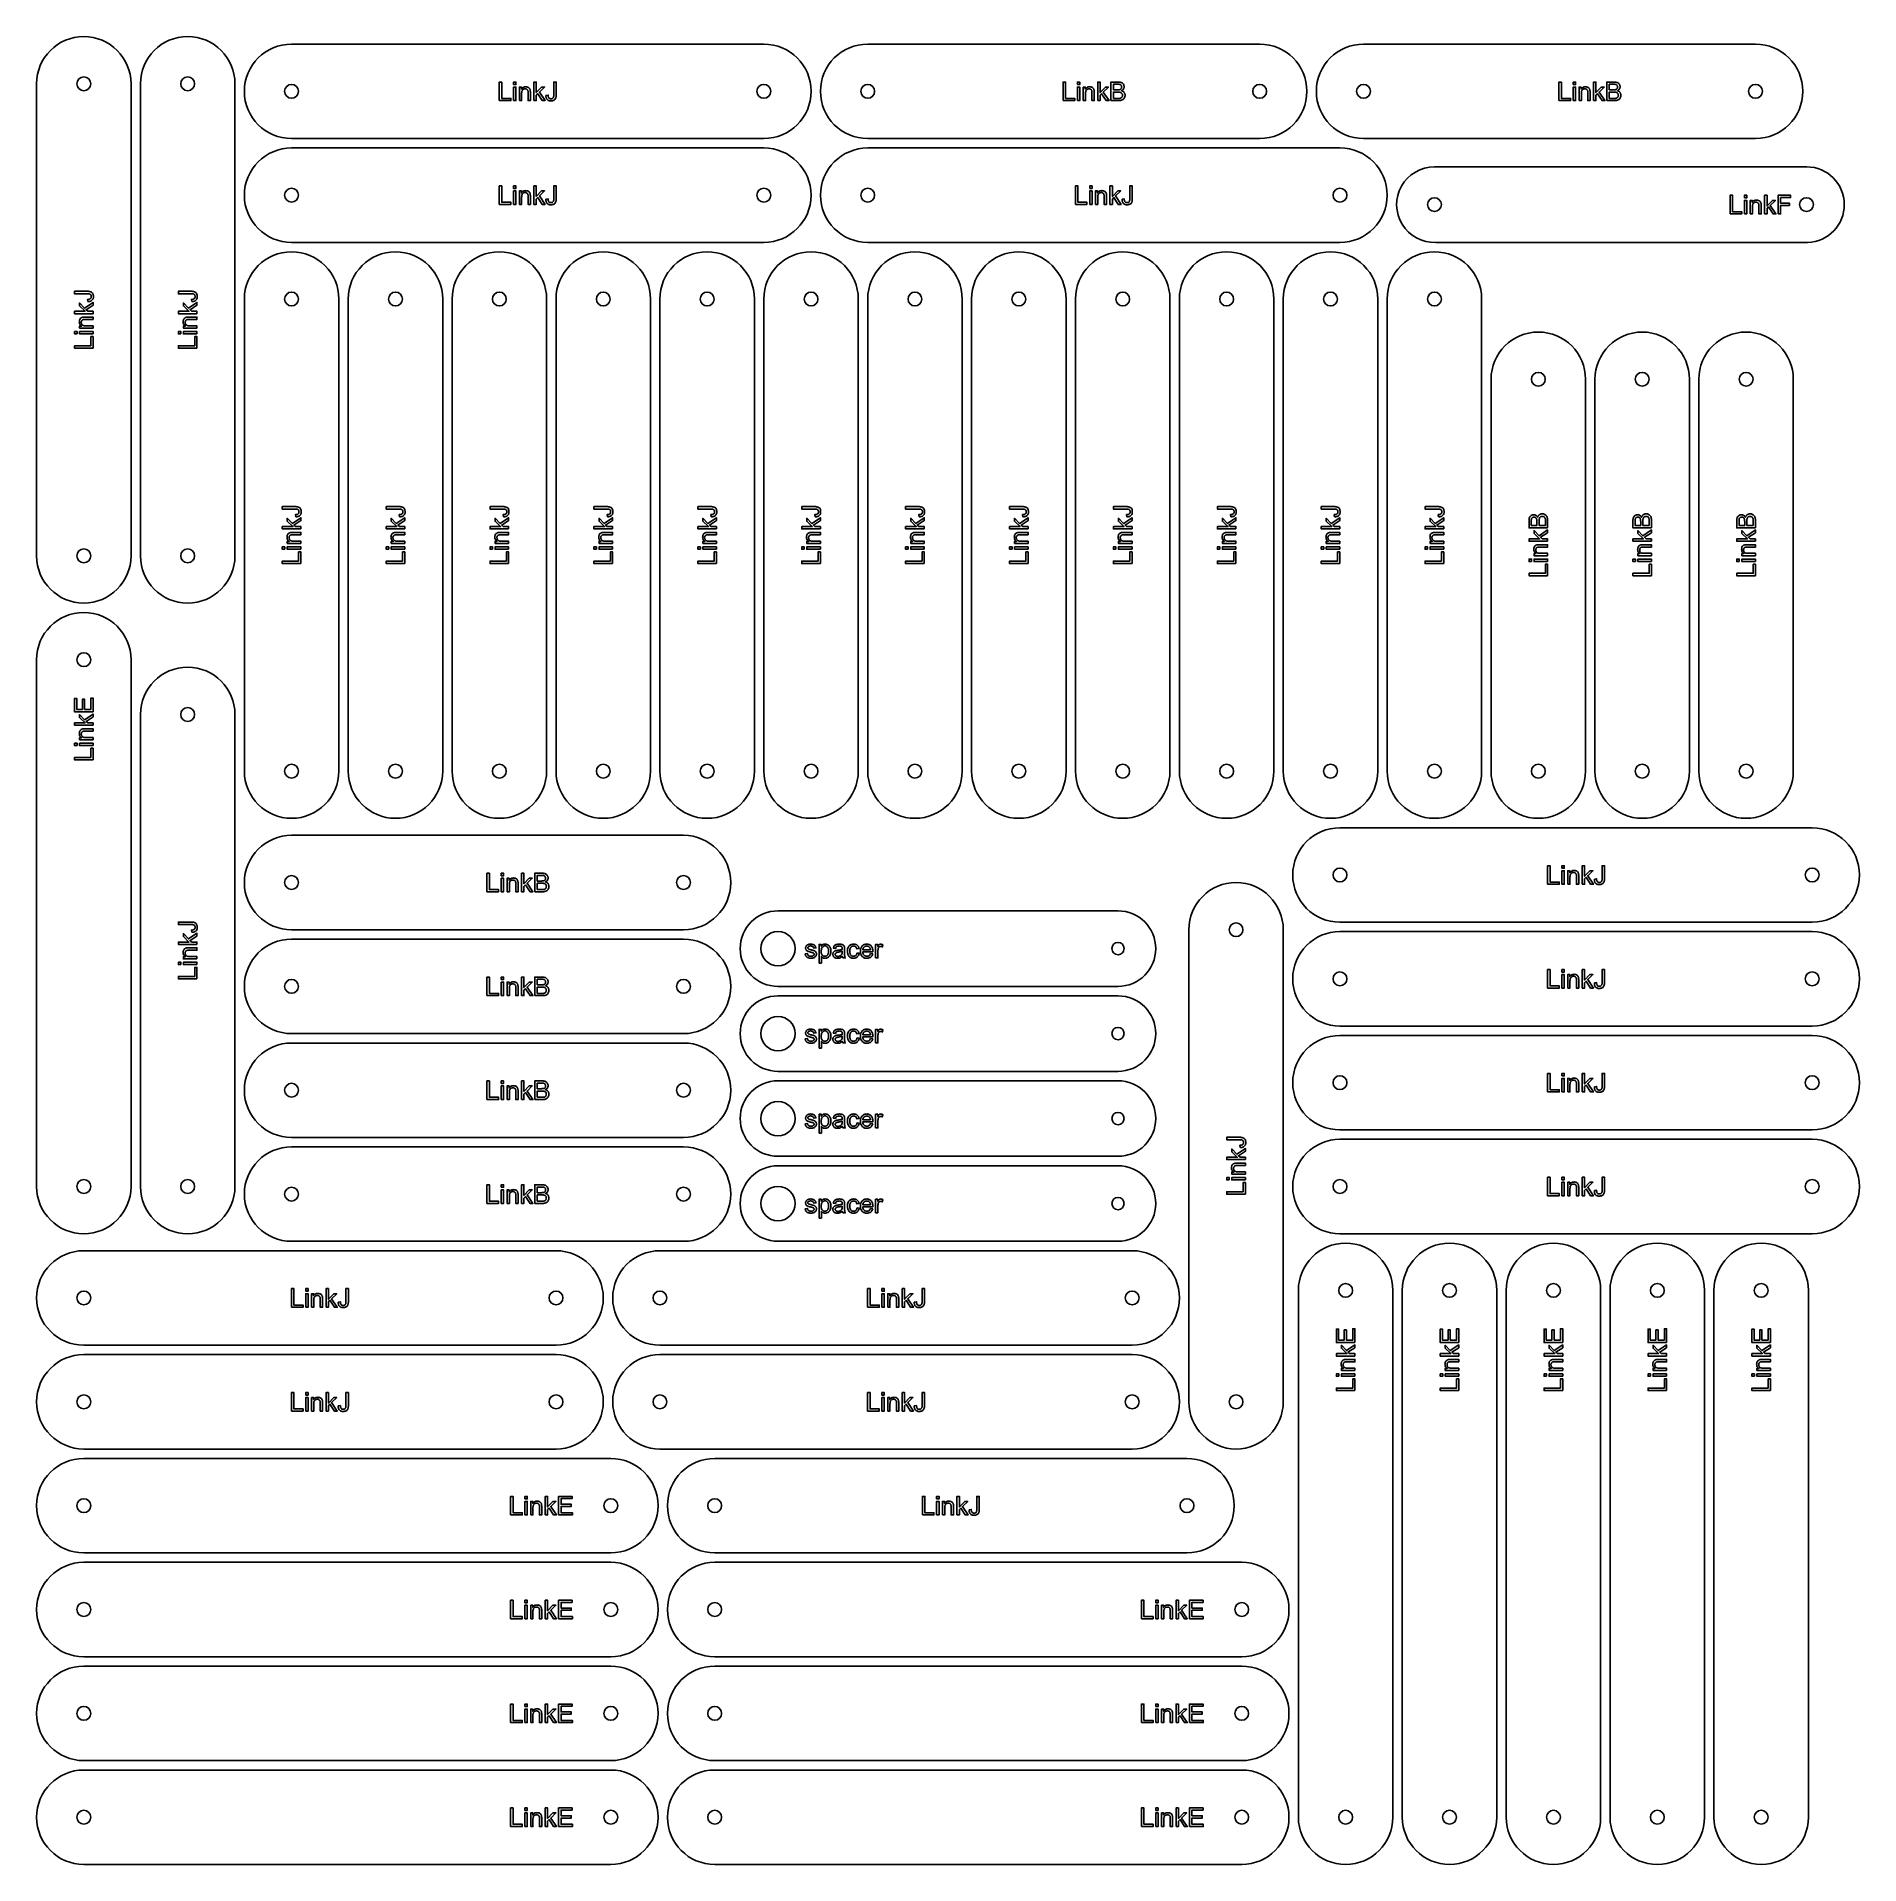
# Model space of a CAD drawing. Header units: millimetres. Extents: x 18 to 1176, y 18 to 1180.
import ezdxf

# ---------------------------------------------------------------- set-up
doc = ezdxf.new("R2010")
doc.units = ezdxf.units.MM
doc.layers.add('cut', color=5, linetype='Continuous', true_color=0x0000ff)
doc.layers.add('line engraving', color=1, linetype='Continuous', true_color=0xff0000)

msp = doc.modelspace()

# ---------------------------------------------------------------- linework, layer by layer
at = {"layer": 'cut', "color": 5, "true_color": 0x0000ff}
for points in [[(18, 1149.6), (18, 849.6, 1), (78, 849.6), (78, 1149.6, 1)], [(84, 1149.6), (84, 849.6, 1), (144, 849.6), (144, 1149.6, 1)], [(180, 1114.8), (480, 1114.8, 1), (480, 1174.8), (180, 1174.8, 1)], [(795, 1114.8, 1), (795, 1174.8), (546, 1174.8, 1), (546, 1114.8)], [(1110, 1114.8, 1), (1110, 1174.8), (861, 1174.8, 1), (861, 1114.8)], [(180, 1048.8), (480, 1048.8, 1), (480, 1108.8), (180, 1108.8, 1)], [(546, 1048.8), (846, 1048.8, 1), (846, 1108.8), (546, 1108.8, 1)], [(906, 1096.8, 1.015779), (906.8, 1048.8), (1143.1, 1048.8, 0.980982), (1142.6, 1096.8)], [(150, 1012.8), (150, 712.8, 1), (210, 712.8), (210, 1012.8, 1)], [(216, 1012.8), (216, 712.8, 1), (276, 712.8), (276, 1012.8, 1)], [(282, 1012.8), (282, 712.8, 1), (342, 712.8), (342, 1012.8, 1)], [(348, 1012.8), (348, 712.8, 1), (408, 712.8), (408, 1012.8, 1)], [(414, 1012.8), (414, 712.8, 1), (474, 712.8), (474, 1012.8, 1)], [(480, 1012.8), (480, 712.8, 1), (540, 712.8), (540, 1012.8, 1)], [(546, 1012.8), (546, 712.8, 1), (606, 712.8), (606, 1012.8, 1)], [(612, 1012.8), (612, 712.8, 1), (672, 712.8), (672, 1012.8, 1)], [(678, 1012.8), (678, 712.8, 1), (738, 712.8), (738, 1012.8, 1)], [(744, 1012.8), (744, 712.8, 1), (804, 712.8), (804, 1012.8, 1)], [(810, 1012.8), (810, 712.8, 1), (870, 712.8), (870, 1012.8, 1)], [(876, 1012.8), (876, 712.8, 1), (936, 712.8), (936, 1012.8, 1)], [(1002, 961.8, 1), (942, 961.8), (942, 712.8, 1), (1002, 712.8)], [(1068, 961.8, 1), (1008, 961.8), (1008, 712.8, 1), (1068, 712.8)], [(1134, 961.8, 1), (1074, 961.8), (1074, 712.8, 1), (1134, 712.8)], [(18, 783.6), (18, 448.8, 1), (78, 448.8), (78, 783.6, 1)], [(84, 748.8), (84, 448.8, 1), (144, 448.8), (144, 748.8, 1)], [(846, 616.8), (1146, 616.8, 1), (1146, 676.8), (846, 676.8, 1)], [(429, 612, 1), (429, 672), (180, 672, 1), (180, 612)], [(750, 612), (750, 312, 1), (810, 312), (810, 612, 1)], [(489, 624, 1), (489, 576), (705, 576, 0.999274), (705, 624)], [(429, 546, 1), (429, 606), (180, 606, 1), (180, 546)], [(846, 550.8), (1146, 550.8, 1), (1146, 610.8), (846, 610.8, 1)], [(489, 570, 1), (489, 522), (705, 522, 0.999274), (705, 570)], [(429, 480, 1), (429, 540), (180, 540, 1), (180, 480)], [(846, 484.8), (1146, 484.8, 1), (1146, 544.8), (846, 544.8, 1)], [(489, 516, 1), (489, 468), (705, 468, 0.999274), (705, 516)], [(846, 418.8), (1146, 418.8, 1), (1146, 478.8), (846, 478.8, 1)], [(429, 414, 1), (429, 474), (180, 474, 1), (180, 414)], [(489, 462, 1), (489, 414), (705, 414, 0.999274), (705, 462)], [(48, 348), (348, 348, 1), (348, 408), (48, 408, 1)], [(414, 348), (714, 348, 1), (714, 408), (414, 408, 1)], [(819.6, 382.8), (819.6, 48, 1), (879.6, 48), (879.6, 382.8, 1)], [(885.6, 382.8), (885.6, 48, 1), (945.6, 48), (945.6, 382.8, 1)], [(951.6, 382.8), (951.6, 48, 1), (1011.6, 48), (1011.6, 382.8, 1)], [(1017.6, 382.8), (1017.6, 48, 1), (1077.6, 48), (1077.6, 382.8, 1)], [(1083.6, 382.8), (1083.6, 48, 1), (1143.6, 48), (1143.6, 382.8, 1)], [(48, 282), (348, 282, 1), (348, 342), (48, 342, 1)], [(414, 282), (714, 282, 1), (714, 342), (414, 342, 1)], [(382.8, 276), (48, 276, 1), (48, 216), (382.8, 216, 1)], [(448.8, 216), (748.8, 216, 1), (748.8, 276), (448.8, 276, 1)], [(382.8, 210), (48, 210, 1), (48, 150), (382.8, 150, 1)], [(783.6, 210), (448.8, 210, 1), (448.8, 150), (783.6, 150, 1)], [(382.8, 144), (48, 144, 1), (48, 84), (382.8, 84, 1)], [(783.6, 144), (448.8, 144, 1), (448.8, 84), (783.6, 84, 1)], [(382.8, 78), (48, 78, 1), (48, 18), (382.8, 18, 1)], [(783.6, 78), (448.8, 78, 1), (448.8, 18), (783.6, 18, 1)]]:
    msp.add_lwpolyline(points, format="xyb", close=True, dxfattribs=at)
for centre, radius in [((48, 1149.6), 4.4), ((114, 1149.6), 4.4), ((180, 1144.8), 4.4), ((480, 1144.8), 4.4), ((546, 1144.8), 4.4), ((795, 1144.8), 4.4), ((861, 1144.8), 4.4), ((1110, 1144.8), 4.4), ((180, 1078.8), 4.4), ((480, 1078.8), 4.4), ((546, 1078.8), 4.4), ((846, 1078.8), 4.4), ((906, 1072.8), 4.4), ((1142.4, 1072.8), 4.4), ((180, 1012.8), 4.4), ((246, 1012.8), 4.4), ((312, 1012.8), 4.4), ((378, 1012.8), 4.4), ((444, 1012.8), 4.4), ((510, 1012.8), 4.4), ((576, 1012.8), 4.4), ((642, 1012.8), 4.4), ((708, 1012.8), 4.4), ((774, 1012.8), 4.4), ((840, 1012.8), 4.4), ((906, 1012.8), 4.4), ((972, 961.8), 4.4), ((1038, 961.8), 4.4), ((1104, 961.8), 4.4), ((48, 849.6), 4.4), ((114, 849.6), 4.4), ((48, 783.6), 4.4), ((114, 748.8), 4.4), ((180, 712.8), 4.4), ((246, 712.8), 4.4), ((312, 712.8), 4.4), ((378, 712.8), 4.4), ((444, 712.8), 4.4), ((510, 712.8), 4.4), ((576, 712.8), 4.4), ((642, 712.8), 4.4), ((708, 712.8), 4.4), ((774, 712.8), 4.4), ((840, 712.8), 4.4), ((906, 712.8), 4.4), ((972, 712.8), 4.4), ((1038, 712.8), 4.4), ((1104, 712.8), 4.4), ((846, 646.8), 4.4), ((1146, 646.8), 4.4), ((180, 642), 4.4), ((429, 642), 4.4), ((780, 612), 4.4), ((489, 600), 10.9), ((705, 600), 3.9), ((846, 580.8), 4.4), ((1146, 580.8), 4.4), ((180, 576), 4.4), ((429, 576), 4.4), ((489, 546), 10.9), ((705, 546), 3.9), ((180, 510), 4.4), ((429, 510), 4.4), ((846, 514.8), 4.4), ((1146, 514.8), 4.4), ((489, 492), 10.9), ((705, 492), 3.9), ((48, 448.8), 4.4), ((114, 448.8), 4.4), ((846, 448.8), 4.4), ((1146, 448.8), 4.4), ((180, 444), 4.4), ((429, 444), 4.4), ((489, 438), 10.9), ((705, 438), 3.9), ((849.6, 382.8), 4.4), ((915.6, 382.8), 4.4), ((981.6, 382.8), 4.4), ((1047.6, 382.8), 4.4), ((1113.6, 382.8), 4.4), ((48, 378), 4.4), ((348, 378), 4.4), ((414, 378), 4.4), ((714, 378), 4.4), ((48, 312), 4.4), ((348, 312), 4.4), ((414, 312), 4.4), ((714, 312), 4.4), ((780, 312), 4.4), ((48, 246), 4.4), ((382.8, 246), 4.4), ((448.8, 246), 4.4), ((748.8, 246), 4.4), ((48, 180), 4.4), ((382.8, 180), 4.4), ((448.8, 180), 4.4), ((783.6, 180), 4.4), ((48, 114), 4.4), ((382.8, 114), 4.4), ((448.8, 114), 4.4), ((783.6, 114), 4.4), ((48, 48), 4.4), ((382.8, 48), 4.4), ((448.8, 48), 4.4), ((783.6, 48), 4.4), ((849.6, 48), 4.4), ((915.6, 48), 4.4), ((981.6, 48), 4.4), ((1047.6, 48), 4.4), ((1113.6, 48), 4.4)]:
    msp.add_circle(centre, radius, dxfattribs=at)
at = {"layer": 'line engraving', "color": 1, "true_color": 0xff0000}
for points in [[(311.9, 1138.9), (311.9, 1150.7), (313.5, 1150.7), (313.5, 1140.3), (319.3, 1140.3), (319.3, 1138.9), (311.9, 1138.9)], [(321, 1149.1), (321, 1150.7), (322.5, 1150.7), (322.5, 1149.1), (321, 1149.1)], [(333.9, 1138.9), (333.9, 1150.7), (335.4, 1150.7), (335.4, 1144), (338.8, 1147.5), (340.7, 1147.5), (337.4, 1144.3), (341, 1138.9), (339.2, 1138.9), (336.4, 1143.3), (335.4, 1142.3), (335.4, 1138.9), (333.9, 1138.9)], [(341.6, 1142.2), (343, 1142.4), (343, 1142.1), (343, 1141.8), (343.1, 1141.5), (343.1, 1141.3), (343.2, 1141.1), (343.3, 1140.9), (343.4, 1140.7), (343.5, 1140.6), (343.7, 1140.3), (344, 1140.2), (344.4, 1140.1), (344.7, 1140.1), (345, 1140.1), (345.3, 1140.1), (345.5, 1140.2), (345.8, 1140.3), (346, 1140.5), (346.1, 1140.7), (346.3, 1140.9), (346.4, 1141.1), (346.4, 1141.3), (346.5, 1141.7), (346.5, 1142.1), (346.5, 1142.6), (346.5, 1150.7), (348.1, 1150.7), (348.1, 1142.6), (348.1, 1142.3), (348.1, 1141.9), (348, 1141.6), (348, 1141.3), (347.9, 1141), (347.9, 1140.8), (347.8, 1140.6), (347.7, 1140.3), (347.5, 1140), (347.3, 1139.6), (347, 1139.3), (346.6, 1139.1), (346.2, 1138.9), (345.7, 1138.8), (345.3, 1138.7), (344.8, 1138.7), (344.4, 1138.7), (344, 1138.7), (343.7, 1138.8), (343.4, 1138.9), (343.1, 1139), (342.8, 1139.2), (342.6, 1139.4), (342.4, 1139.6), (342.2, 1139.8), (342, 1140.1), (341.9, 1140.4), (341.8, 1140.7), (341.7, 1141), (341.6, 1141.4), (341.6, 1141.8), (341.6, 1142.2)], [(670.1, 1138.9), (670.1, 1150.7), (671.7, 1150.7), (671.7, 1140.3), (677.5, 1140.3), (677.5, 1138.9), (670.1, 1138.9)], [(679.2, 1149.1), (679.2, 1150.7), (680.7, 1150.7), (680.7, 1149.1), (679.2, 1149.1)], [(692.1, 1138.9), (692.1, 1150.7), (693.6, 1150.7), (693.6, 1144), (697, 1147.5), (698.9, 1147.5), (695.6, 1144.3), (699.3, 1138.9), (697.5, 1138.9), (694.6, 1143.3), (693.6, 1142.3), (693.6, 1138.9), (692.1, 1138.9)], [(700.5, 1138.9), (700.5, 1150.7), (705, 1150.7), (705.3, 1150.7), (705.6, 1150.7), (705.9, 1150.7), (706.2, 1150.6), (706.5, 1150.6), (706.7, 1150.5), (706.9, 1150.5), (707.2, 1150.4), (707.5, 1150.2), (707.9, 1149.9), (708.2, 1149.6), (708.4, 1149.3), (708.7, 1148.9), (708.8, 1148.5), (708.9, 1148.1), (708.9, 1147.7), (708.9, 1147.3), (708.8, 1147), (708.7, 1146.6), (708.5, 1146.3), (708.3, 1145.9), (708, 1145.7), (707.6, 1145.4), (707.3, 1145.2), (707.5, 1145.1), (707.8, 1145), (708, 1144.9), (708.2, 1144.8), (708.4, 1144.6), (708.6, 1144.5), (708.8, 1144.3), (708.9, 1144.1), (709, 1143.9), (709.2, 1143.7), (709.3, 1143.5), (709.3, 1143.3), (709.4, 1143), (709.5, 1142.8), (709.5, 1142.6), (709.5, 1142.3), (709.5, 1141.9), (709.4, 1141.5), (709.3, 1141.1), (709.1, 1140.8), (708.9, 1140.4), (708.7, 1140.1), (708.5, 1139.9), (708.3, 1139.7), (708, 1139.5), (707.7, 1139.3), (707.3, 1139.2), (707, 1139.1), (706.6, 1139), (706.1, 1138.9), (705.6, 1138.9), (705.1, 1138.9), (700.5, 1138.9)], [(985.1, 1138.9), (985.1, 1150.7), (986.7, 1150.7), (986.7, 1140.3), (992.5, 1140.3), (992.5, 1138.9), (985.1, 1138.9)], [(994.2, 1149.1), (994.2, 1150.7), (995.7, 1150.7), (995.7, 1149.1), (994.2, 1149.1)], [(1007.1, 1138.9), (1007.1, 1150.7), (1008.6, 1150.7), (1008.6, 1144), (1012, 1147.5), (1013.9, 1147.5), (1010.6, 1144.3), (1014.3, 1138.9), (1012.5, 1138.9), (1009.6, 1143.3), (1008.6, 1142.3), (1008.6, 1138.9), (1007.1, 1138.9)], [(1015.5, 1138.9), (1015.5, 1150.7), (1020, 1150.7), (1020.3, 1150.7), (1020.6, 1150.7), (1020.9, 1150.7), (1021.2, 1150.6), (1021.5, 1150.6), (1021.7, 1150.5), (1021.9, 1150.5), (1022.2, 1150.4), (1022.5, 1150.2), (1022.9, 1149.9), (1023.2, 1149.6), (1023.4, 1149.3), (1023.7, 1148.9), (1023.8, 1148.5), (1023.9, 1148.1), (1023.9, 1147.7), (1023.9, 1147.3), (1023.8, 1147), (1023.7, 1146.6), (1023.5, 1146.3), (1023.3, 1145.9), (1023, 1145.7), (1022.6, 1145.4), (1022.3, 1145.2), (1022.5, 1145.1), (1022.8, 1145), (1023, 1144.9), (1023.2, 1144.8), (1023.4, 1144.6), (1023.6, 1144.5), (1023.8, 1144.3), (1023.9, 1144.1), (1024, 1143.9), (1024.2, 1143.7), (1024.3, 1143.5), (1024.3, 1143.3), (1024.4, 1143), (1024.5, 1142.8), (1024.5, 1142.6), (1024.5, 1142.3), (1024.5, 1141.9), (1024.4, 1141.5), (1024.3, 1141.1), (1024.1, 1140.8), (1023.9, 1140.4), (1023.7, 1140.1), (1023.5, 1139.9), (1023.3, 1139.7), (1023, 1139.5), (1022.7, 1139.3), (1022.3, 1139.2), (1022, 1139.1), (1021.6, 1139), (1021.1, 1138.9), (1020.6, 1138.9), (1020.1, 1138.9), (1015.5, 1138.9)], [(321, 1138.9), (321, 1147.5), (322.5, 1147.5), (322.5, 1138.9), (321, 1138.9)], [(324.7, 1138.9), (324.7, 1147.5), (326, 1147.5), (326, 1146.2), (326.2, 1146.6), (326.5, 1146.9), (326.8, 1147.1), (327.2, 1147.3), (327.5, 1147.5), (327.9, 1147.6), (328.3, 1147.6), (328.7, 1147.7), (329.1, 1147.6), (329.5, 1147.6), (329.8, 1147.5), (330.2, 1147.4), (330.5, 1147.2), (330.7, 1147.1), (331, 1146.9), (331.1, 1146.6), (331.3, 1146.4), (331.4, 1146.1), (331.5, 1145.9), (331.6, 1145.6), (331.6, 1145.3), (331.6, 1145), (331.7, 1144.6), (331.7, 1144.2), (331.7, 1138.9), (330.2, 1138.9), (330.2, 1144.1), (330.2, 1144.5), (330.2, 1144.9), (330.1, 1145.2), (330, 1145.4), (329.9, 1145.6), (329.8, 1145.8), (329.6, 1146), (329.4, 1146.1), (329.2, 1146.2), (329, 1146.3), (328.7, 1146.4), (328.4, 1146.4), (328.2, 1146.4), (328, 1146.4), (327.8, 1146.3), (327.6, 1146.2), (327.4, 1146.2), (327.2, 1146.1), (327, 1145.9), (326.8, 1145.8), (326.7, 1145.6), (326.5, 1145.4), (326.4, 1145.2), (326.3, 1144.9), (326.2, 1144.7), (326.2, 1144.3), (326.2, 1144), (326.1, 1143.6), (326.1, 1138.9), (324.7, 1138.9)], [(679.2, 1138.9), (679.2, 1147.5), (680.7, 1147.5), (680.7, 1138.9), (679.2, 1138.9)], [(682.9, 1138.9), (682.9, 1147.5), (684.2, 1147.5), (684.2, 1146.2), (684.5, 1146.6), (684.7, 1146.9), (685.1, 1147.1), (685.4, 1147.3), (685.7, 1147.5), (686.1, 1147.6), (686.5, 1147.6), (687, 1147.7), (687.3, 1147.6), (687.7, 1147.6), (688.1, 1147.5), (688.4, 1147.4), (688.7, 1147.2), (689, 1147.1), (689.2, 1146.9), (689.4, 1146.6), (689.5, 1146.4), (689.6, 1146.1), (689.7, 1145.9), (689.8, 1145.6), (689.8, 1145.3), (689.9, 1145), (689.9, 1144.6), (689.9, 1144.2), (689.9, 1138.9), (688.4, 1138.9), (688.4, 1144.1), (688.4, 1144.5), (688.4, 1144.9), (688.3, 1145.2), (688.3, 1145.4), (688.2, 1145.6), (688, 1145.8), (687.9, 1146), (687.7, 1146.1), (687.4, 1146.2), (687.2, 1146.3), (686.9, 1146.4), (686.6, 1146.4), (686.4, 1146.4), (686.2, 1146.4), (686, 1146.3), (685.8, 1146.2), (685.6, 1146.2), (685.4, 1146.1), (685.2, 1145.9), (685, 1145.8), (684.9, 1145.6), (684.7, 1145.4), (684.6, 1145.2), (684.5, 1144.9), (684.5, 1144.7), (684.4, 1144.3), (684.4, 1144), (684.4, 1143.6), (684.4, 1138.9), (682.9, 1138.9)], [(702.1, 1145.7), (704.7, 1145.7), (705.1, 1145.8), (705.6, 1145.8), (705.9, 1145.8), (706.2, 1145.9), (706.4, 1146), (706.7, 1146.1), (706.9, 1146.3), (707.1, 1146.5), (707.2, 1146.7), (707.3, 1146.9), (707.3, 1147.2), (707.4, 1147.5), (707.3, 1147.8), (707.3, 1148.1), (707.2, 1148.3), (707.1, 1148.5), (706.9, 1148.8), (706.7, 1148.9), (706.5, 1149.1), (706.3, 1149.2), (706.1, 1149.2), (706, 1149.2), (705.8, 1149.3), (705.6, 1149.3), (705.3, 1149.3), (705.1, 1149.3), (704.8, 1149.3), (704.5, 1149.3), (702.1, 1149.3), (702.1, 1145.7)], [(702.1, 1140.3), (705.1, 1140.3), (705.4, 1140.3), (705.7, 1140.3), (705.9, 1140.3), (706.1, 1140.3), (706.4, 1140.4), (706.6, 1140.5), (706.8, 1140.5), (707, 1140.7), (707.2, 1140.8), (707.4, 1140.9), (707.5, 1141.1), (707.6, 1141.3), (707.7, 1141.5), (707.8, 1141.8), (707.8, 1142), (707.9, 1142.3), (707.8, 1142.6), (707.8, 1142.9), (707.7, 1143.2), (707.5, 1143.5), (707.3, 1143.7), (707.1, 1143.9), (706.9, 1144), (706.6, 1144.1), (706.2, 1144.2), (705.8, 1144.3), (705.4, 1144.3), (704.8, 1144.3), (702.1, 1144.3), (702.1, 1140.3)], [(994.2, 1138.9), (994.2, 1147.5), (995.7, 1147.5), (995.7, 1138.9), (994.2, 1138.9)], [(997.9, 1138.9), (997.9, 1147.5), (999.2, 1147.5), (999.2, 1146.2), (999.5, 1146.6), (999.7, 1146.9), (1000.1, 1147.1), (1000.4, 1147.3), (1000.7, 1147.5), (1001.1, 1147.6), (1001.5, 1147.6), (1002, 1147.7), (1002.3, 1147.6), (1002.7, 1147.6), (1003.1, 1147.5), (1003.4, 1147.4), (1003.7, 1147.2), (1004, 1147.1), (1004.2, 1146.9), (1004.4, 1146.6), (1004.5, 1146.4), (1004.6, 1146.1), (1004.7, 1145.9), (1004.8, 1145.6), (1004.8, 1145.3), (1004.9, 1145), (1004.9, 1144.6), (1004.9, 1144.2), (1004.9, 1138.9), (1003.4, 1138.9), (1003.4, 1144.1), (1003.4, 1144.5), (1003.4, 1144.9), (1003.3, 1145.2), (1003.3, 1145.4), (1003.2, 1145.6), (1003, 1145.8), (1002.9, 1146), (1002.7, 1146.1), (1002.4, 1146.2), (1002.2, 1146.3), (1001.9, 1146.4), (1001.6, 1146.4), (1001.4, 1146.4), (1001.2, 1146.4), (1001, 1146.3), (1000.8, 1146.2), (1000.6, 1146.2), (1000.4, 1146.1), (1000.2, 1145.9), (1000, 1145.8), (999.9, 1145.6), (999.7, 1145.4), (999.6, 1145.2), (999.5, 1144.9), (999.5, 1144.7), (999.4, 1144.3), (999.4, 1144), (999.4, 1143.6), (999.4, 1138.9), (997.9, 1138.9)], [(1017.1, 1145.7), (1019.7, 1145.7), (1020.1, 1145.8), (1020.6, 1145.8), (1020.9, 1145.8), (1021.2, 1145.9), (1021.4, 1146), (1021.7, 1146.1), (1021.9, 1146.3), (1022.1, 1146.5), (1022.2, 1146.7), (1022.3, 1146.9), (1022.3, 1147.2), (1022.4, 1147.5), (1022.3, 1147.8), (1022.3, 1148.1), (1022.2, 1148.3), (1022.1, 1148.5), (1021.9, 1148.8), (1021.7, 1148.9), (1021.5, 1149.1), (1021.3, 1149.2), (1021.1, 1149.2), (1021, 1149.2), (1020.8, 1149.3), (1020.6, 1149.3), (1020.3, 1149.3), (1020.1, 1149.3), (1019.8, 1149.3), (1019.5, 1149.3), (1017.1, 1149.3), (1017.1, 1145.7)], [(1017.1, 1140.3), (1020.1, 1140.3), (1020.4, 1140.3), (1020.7, 1140.3), (1020.9, 1140.3), (1021.1, 1140.3), (1021.4, 1140.4), (1021.6, 1140.5), (1021.8, 1140.5), (1022, 1140.7), (1022.2, 1140.8), (1022.4, 1140.9), (1022.5, 1141.1), (1022.6, 1141.3), (1022.7, 1141.5), (1022.8, 1141.8), (1022.8, 1142), (1022.9, 1142.3), (1022.8, 1142.6), (1022.8, 1142.9), (1022.7, 1143.2), (1022.5, 1143.5), (1022.3, 1143.7), (1022.1, 1143.9), (1021.9, 1144), (1021.6, 1144.1), (1021.2, 1144.2), (1020.8, 1144.3), (1020.4, 1144.3), (1019.8, 1144.3), (1017.1, 1144.3), (1017.1, 1140.3)], [(311.9, 1072.9), (311.9, 1084.7), (313.5, 1084.7), (313.5, 1074.3), (319.3, 1074.3), (319.3, 1072.9), (311.9, 1072.9)], [(321, 1083.1), (321, 1084.7), (322.5, 1084.7), (322.5, 1083.1), (321, 1083.1)], [(321, 1072.9), (321, 1081.5), (322.5, 1081.5), (322.5, 1072.9), (321, 1072.9)], [(324.7, 1072.9), (324.7, 1081.5), (326, 1081.5), (326, 1080.2), (326.2, 1080.6), (326.5, 1080.9), (326.8, 1081.1), (327.2, 1081.3), (327.5, 1081.5), (327.9, 1081.6), (328.3, 1081.6), (328.7, 1081.7), (329.1, 1081.6), (329.5, 1081.6), (329.8, 1081.5), (330.2, 1081.4), (330.5, 1081.2), (330.7, 1081.1), (331, 1080.9), (331.1, 1080.6), (331.3, 1080.4), (331.4, 1080.1), (331.5, 1079.9), (331.6, 1079.6), (331.6, 1079.3), (331.6, 1079), (331.7, 1078.6), (331.7, 1078.2), (331.7, 1072.9), (330.2, 1072.9), (330.2, 1078.1), (330.2, 1078.5), (330.2, 1078.9), (330.1, 1079.2), (330, 1079.4), (329.9, 1079.6), (329.8, 1079.8), (329.6, 1080), (329.4, 1080.1), (329.2, 1080.2), (329, 1080.3), (328.7, 1080.4), (328.4, 1080.4), (328.2, 1080.4), (328, 1080.4), (327.8, 1080.3), (327.6, 1080.2), (327.4, 1080.2), (327.2, 1080.1), (327, 1079.9), (326.8, 1079.8), (326.7, 1079.6), (326.5, 1079.4), (326.4, 1079.2), (326.3, 1078.9), (326.2, 1078.7), (326.2, 1078.3), (326.2, 1078), (326.1, 1077.6), (326.1, 1072.9), (324.7, 1072.9)], [(333.9, 1072.9), (333.9, 1084.7), (335.4, 1084.7), (335.4, 1078), (338.8, 1081.5), (340.7, 1081.5), (337.4, 1078.3), (341, 1072.9), (339.2, 1072.9), (336.4, 1077.3), (335.4, 1076.3), (335.4, 1072.9), (333.9, 1072.9)], [(341.6, 1076.2), (343, 1076.4), (343, 1076.1), (343, 1075.8), (343.1, 1075.5), (343.1, 1075.3), (343.2, 1075.1), (343.3, 1074.9), (343.4, 1074.7), (343.5, 1074.6), (343.7, 1074.3), (344, 1074.2), (344.4, 1074.1), (344.7, 1074.1), (345, 1074.1), (345.3, 1074.1), (345.5, 1074.2), (345.8, 1074.3), (346, 1074.5), (346.1, 1074.7), (346.3, 1074.9), (346.4, 1075.1), (346.4, 1075.3), (346.5, 1075.7), (346.5, 1076.1), (346.5, 1076.6), (346.5, 1084.7), (348.1, 1084.7), (348.1, 1076.6), (348.1, 1076.3), (348.1, 1075.9), (348, 1075.6), (348, 1075.3), (347.9, 1075), (347.9, 1074.8), (347.8, 1074.6), (347.7, 1074.3), (347.5, 1074), (347.3, 1073.6), (347, 1073.3), (346.6, 1073.1), (346.2, 1072.9), (345.7, 1072.8), (345.3, 1072.7), (344.8, 1072.7), (344.4, 1072.7), (344, 1072.7), (343.7, 1072.8), (343.4, 1072.9), (343.1, 1073), (342.8, 1073.2), (342.6, 1073.4), (342.4, 1073.6), (342.2, 1073.8), (342, 1074.1), (341.9, 1074.4), (341.8, 1074.7), (341.7, 1075), (341.6, 1075.4), (341.6, 1075.8), (341.6, 1076.2)], [(677.9, 1072.9), (677.9, 1084.7), (679.5, 1084.7), (679.5, 1074.3), (685.3, 1074.3), (685.3, 1072.9), (677.9, 1072.9)], [(687, 1083.1), (687, 1084.7), (688.5, 1084.7), (688.5, 1083.1), (687, 1083.1)], [(687, 1072.9), (687, 1081.5), (688.5, 1081.5), (688.5, 1072.9), (687, 1072.9)], [(690.7, 1072.9), (690.7, 1081.5), (692, 1081.5), (692, 1080.2), (692.2, 1080.6), (692.5, 1080.9), (692.8, 1081.1), (693.2, 1081.3), (693.5, 1081.5), (693.9, 1081.6), (694.3, 1081.6), (694.7, 1081.7), (695.1, 1081.6), (695.5, 1081.6), (695.8, 1081.5), (696.2, 1081.4), (696.5, 1081.2), (696.7, 1081.1), (697, 1080.9), (697.1, 1080.6), (697.3, 1080.4), (697.4, 1080.1), (697.5, 1079.9), (697.6, 1079.6), (697.6, 1079.3), (697.6, 1079), (697.7, 1078.6), (697.7, 1078.2), (697.7, 1072.9), (696.2, 1072.9), (696.2, 1078.1), (696.2, 1078.5), (696.2, 1078.9), (696.1, 1079.2), (696, 1079.4), (695.9, 1079.6), (695.8, 1079.8), (695.6, 1080), (695.4, 1080.1), (695.2, 1080.2), (695, 1080.3), (694.7, 1080.4), (694.4, 1080.4), (694.2, 1080.4), (694, 1080.4), (693.8, 1080.3), (693.6, 1080.2), (693.4, 1080.2), (693.2, 1080.1), (693, 1079.9), (692.8, 1079.8), (692.7, 1079.6), (692.5, 1079.4), (692.4, 1079.2), (692.3, 1078.9), (692.2, 1078.7), (692.2, 1078.3), (692.2, 1078), (692.1, 1077.6), (692.1, 1072.9), (690.7, 1072.9)], [(699.9, 1072.9), (699.9, 1084.7), (701.4, 1084.7), (701.4, 1078), (704.8, 1081.5), (706.7, 1081.5), (703.4, 1078.3), (707, 1072.9), (705.2, 1072.9), (702.4, 1077.3), (701.4, 1076.3), (701.4, 1072.9), (699.9, 1072.9)], [(707.6, 1076.2), (709, 1076.4), (709, 1076.1), (709, 1075.8), (709.1, 1075.5), (709.1, 1075.3), (709.2, 1075.1), (709.3, 1074.9), (709.4, 1074.7), (709.5, 1074.6), (709.7, 1074.3), (710, 1074.2), (710.4, 1074.1), (710.7, 1074.1), (711, 1074.1), (711.3, 1074.1), (711.5, 1074.2), (711.8, 1074.3), (712, 1074.5), (712.1, 1074.7), (712.3, 1074.9), (712.4, 1075.1), (712.4, 1075.3), (712.5, 1075.7), (712.5, 1076.1), (712.5, 1076.6), (712.5, 1084.7), (714.1, 1084.7), (714.1, 1076.6), (714.1, 1076.3), (714.1, 1075.9), (714, 1075.6), (714, 1075.3), (713.9, 1075), (713.9, 1074.8), (713.8, 1074.6), (713.7, 1074.3), (713.5, 1074), (713.3, 1073.6), (713, 1073.3), (712.6, 1073.1), (712.2, 1072.9), (711.7, 1072.8), (711.3, 1072.7), (710.8, 1072.7), (710.4, 1072.7), (710, 1072.7), (709.7, 1072.8), (709.4, 1072.9), (709.1, 1073), (708.8, 1073.2), (708.6, 1073.4), (708.4, 1073.6), (708.2, 1073.8), (708, 1074.1), (707.9, 1074.4), (707.8, 1074.7), (707.7, 1075), (707.6, 1075.4), (707.6, 1075.8), (707.6, 1076.2)], [(1093.8, 1066.9), (1093.8, 1078.7), (1095.4, 1078.7), (1095.4, 1068.3), (1101.2, 1068.3), (1101.2, 1066.9), (1093.8, 1066.9)], [(1102.9, 1077.1), (1102.9, 1078.7), (1104.4, 1078.7), (1104.4, 1077.1), (1102.9, 1077.1)], [(1102.9, 1066.9), (1102.9, 1075.5), (1104.4, 1075.5), (1104.4, 1066.9), (1102.9, 1066.9)], [(1106.6, 1066.9), (1106.6, 1075.5), (1107.9, 1075.5), (1107.9, 1074.2), (1108.1, 1074.6), (1108.4, 1074.9), (1108.7, 1075.1), (1109, 1075.3), (1109.4, 1075.5), (1109.8, 1075.6), (1110.2, 1075.6), (1110.6, 1075.7), (1111, 1075.6), (1111.4, 1075.6), (1111.7, 1075.5), (1112.1, 1075.4), (1112.4, 1075.2), (1112.6, 1075.1), (1112.8, 1074.9), (1113, 1074.6), (1113.2, 1074.4), (1113.3, 1074.1), (1113.4, 1073.9), (1113.5, 1073.6), (1113.5, 1073.3), (1113.5, 1073), (1113.6, 1072.6), (1113.6, 1072.2), (1113.6, 1066.9), (1112.1, 1066.9), (1112.1, 1072.1), (1112.1, 1072.5), (1112.1, 1072.9), (1112, 1073.2), (1111.9, 1073.4), (1111.8, 1073.6), (1111.7, 1073.8), (1111.5, 1074), (1111.3, 1074.1), (1111.1, 1074.2), (1110.9, 1074.3), (1110.6, 1074.4), (1110.3, 1074.4), (1110.1, 1074.4), (1109.9, 1074.4), (1109.7, 1074.3), (1109.4, 1074.2), (1109.3, 1074.2), (1109.1, 1074.1), (1108.9, 1073.9), (1108.7, 1073.8), (1108.6, 1073.6), (1108.4, 1073.4), (1108.3, 1073.2), (1108.2, 1072.9), (1108.1, 1072.7), (1108.1, 1072.3), (1108, 1072), (1108, 1071.6), (1108, 1066.9), (1106.6, 1066.9)], [(1115.8, 1066.9), (1115.8, 1078.7), (1117.3, 1078.7), (1117.3, 1072), (1120.7, 1075.5), (1122.6, 1075.5), (1119.3, 1072.3), (1122.9, 1066.9), (1121.1, 1066.9), (1118.3, 1071.3), (1117.3, 1070.3), (1117.3, 1066.9), (1115.8, 1066.9)], [(1124.3, 1066.9), (1124.3, 1078.7), (1132.3, 1078.7), (1132.3, 1077.3), (1125.9, 1077.3), (1125.9, 1073.7), (1131.5, 1073.7), (1131.5, 1072.3), (1125.9, 1072.3), (1125.9, 1066.9), (1124.3, 1066.9)], [(50.6, 1011.2), (50.4, 1012.6), (50.7, 1012.6), (51, 1012.6), (51.3, 1012.7), (51.5, 1012.7), (51.7, 1012.8), (51.9, 1012.9), (52.1, 1013), (52.2, 1013.1), (52.5, 1013.3), (52.6, 1013.6), (52.7, 1014), (52.7, 1014.3), (52.7, 1014.6), (52.7, 1014.9), (52.6, 1015.1), (52.5, 1015.4), (52.3, 1015.6), (52.1, 1015.7), (51.9, 1015.9), (51.7, 1016), (51.5, 1016), (51.1, 1016.1), (50.7, 1016.1), (50.2, 1016.1), (42.1, 1016.1), (42.1, 1017.7), (50.2, 1017.7), (50.5, 1017.7), (50.9, 1017.7), (51.2, 1017.6), (51.5, 1017.6), (51.8, 1017.5), (52, 1017.5), (52.2, 1017.4), (52.5, 1017.3), (52.8, 1017.1), (53.2, 1016.9), (53.5, 1016.6), (53.7, 1016.2), (53.9, 1015.8), (54, 1015.3), (54.1, 1014.9), (54.1, 1014.4), (54.1, 1014), (54.1, 1013.6), (54, 1013.3), (53.9, 1013), (53.8, 1012.7), (53.6, 1012.4), (53.4, 1012.2), (53.2, 1012), (53, 1011.8), (52.7, 1011.6), (52.4, 1011.5), (52.1, 1011.4), (51.8, 1011.3), (51.4, 1011.2), (51, 1011.2), (50.6, 1011.2)], [(53.9, 1003.5), (42.1, 1003.5), (42.1, 1005), (48.8, 1005), (45.3, 1008.4), (45.3, 1010.3), (48.5, 1007), (53.9, 1010.6), (53.9, 1008.8), (49.5, 1006), (50.5, 1005), (53.9, 1005), (53.9, 1003.5)], [(116.6, 1011.2), (116.4, 1012.6), (116.7, 1012.6), (117, 1012.6), (117.3, 1012.7), (117.5, 1012.7), (117.7, 1012.8), (117.9, 1012.9), (118.1, 1013), (118.2, 1013.1), (118.5, 1013.3), (118.6, 1013.6), (118.7, 1014), (118.7, 1014.3), (118.7, 1014.6), (118.7, 1014.9), (118.6, 1015.1), (118.5, 1015.4), (118.3, 1015.6), (118.1, 1015.7), (117.9, 1015.9), (117.7, 1016), (117.5, 1016), (117.1, 1016.1), (116.7, 1016.1), (116.2, 1016.1), (108.1, 1016.1), (108.1, 1017.7), (116.2, 1017.7), (116.5, 1017.7), (116.9, 1017.7), (117.2, 1017.6), (117.5, 1017.6), (117.8, 1017.5), (118, 1017.5), (118.2, 1017.4), (118.5, 1017.3), (118.8, 1017.1), (119.2, 1016.9), (119.5, 1016.6), (119.7, 1016.2), (119.9, 1015.8), (120, 1015.3), (120.1, 1014.9), (120.1, 1014.4), (120.1, 1014), (120.1, 1013.6), (120, 1013.3), (119.9, 1013), (119.8, 1012.7), (119.6, 1012.4), (119.4, 1012.2), (119.2, 1012), (119, 1011.8), (118.7, 1011.6), (118.4, 1011.5), (118.1, 1011.4), (117.8, 1011.3), (117.4, 1011.2), (117, 1011.2), (116.6, 1011.2)], [(119.9, 1003.5), (108.1, 1003.5), (108.1, 1005), (114.8, 1005), (111.3, 1008.4), (111.3, 1010.3), (114.5, 1007), (119.9, 1010.6), (119.9, 1008.8), (115.5, 1006), (116.5, 1005), (119.9, 1005), (119.9, 1003.5)], [(53.9, 994.3), (45.3, 994.3), (45.3, 995.6), (46.6, 995.6), (46.2, 995.8), (45.9, 996.1), (45.7, 996.4), (45.5, 996.8), (45.3, 997.1), (45.2, 997.5), (45.2, 997.9), (45.1, 998.3), (45.2, 998.7), (45.2, 999.1), (45.3, 999.4), (45.4, 999.8), (45.6, 1000.1), (45.7, 1000.3), (45.9, 1000.6), (46.2, 1000.7), (46.4, 1000.9), (46.7, 1001), (46.9, 1001.1), (47.2, 1001.2), (47.5, 1001.2), (47.8, 1001.2), (48.2, 1001.3), (48.6, 1001.3), (53.9, 1001.3), (53.9, 999.8), (48.7, 999.8), (48.3, 999.8), (47.9, 999.8), (47.6, 999.7), (47.4, 999.6), (47.2, 999.5), (47, 999.4), (46.8, 999.2), (46.7, 999), (46.6, 998.8), (46.5, 998.6), (46.4, 998.3), (46.4, 998), (46.4, 997.8), (46.4, 997.6), (46.5, 997.4), (46.6, 997.2), (46.6, 997), (46.7, 996.8), (46.9, 996.6), (47, 996.4), (47.2, 996.3), (47.4, 996.1), (47.6, 996), (47.9, 995.9), (48.1, 995.8), (48.5, 995.8), (48.8, 995.8), (49.2, 995.7), (53.9, 995.7), (53.9, 994.3)], [(119.9, 994.3), (111.3, 994.3), (111.3, 995.6), (112.6, 995.6), (112.2, 995.8), (111.9, 996.1), (111.7, 996.4), (111.5, 996.8), (111.3, 997.1), (111.2, 997.5), (111.2, 997.9), (111.1, 998.3), (111.2, 998.7), (111.2, 999.1), (111.3, 999.4), (111.4, 999.8), (111.6, 1000.1), (111.7, 1000.3), (111.9, 1000.6), (112.2, 1000.7), (112.4, 1000.9), (112.7, 1001), (112.9, 1001.1), (113.2, 1001.2), (113.5, 1001.2), (113.8, 1001.2), (114.2, 1001.3), (114.6, 1001.3), (119.9, 1001.3), (119.9, 999.8), (114.7, 999.8), (114.3, 999.8), (113.9, 999.8), (113.6, 999.7), (113.4, 999.6), (113.2, 999.5), (113, 999.4), (112.8, 999.2), (112.7, 999), (112.6, 998.8), (112.5, 998.6), (112.4, 998.3), (112.4, 998), (112.4, 997.8), (112.4, 997.6), (112.5, 997.4), (112.6, 997.2), (112.6, 997), (112.7, 996.8), (112.9, 996.6), (113, 996.4), (113.2, 996.3), (113.4, 996.1), (113.6, 996), (113.9, 995.9), (114.1, 995.8), (114.5, 995.8), (114.8, 995.8), (115.2, 995.7), (119.9, 995.7), (119.9, 994.3)], [(43.7, 990.6), (42.1, 990.6), (42.1, 992.1), (43.7, 992.1), (43.7, 990.6)], [(53.9, 981.5), (42.1, 981.5), (42.1, 983.1), (52.5, 983.1), (52.5, 988.9), (53.9, 988.9), (53.9, 981.5)], [(53.9, 990.6), (45.3, 990.6), (45.3, 992.1), (53.9, 992.1), (53.9, 990.6)], [(109.7, 990.6), (108.1, 990.6), (108.1, 992.1), (109.7, 992.1), (109.7, 990.6)], [(119.9, 981.5), (108.1, 981.5), (108.1, 983.1), (118.5, 983.1), (118.5, 988.9), (119.9, 988.9), (119.9, 981.5)], [(119.9, 990.6), (111.3, 990.6), (111.3, 992.1), (119.9, 992.1), (119.9, 990.6)], [(182.6, 874.4), (182.4, 875.8), (182.7, 875.8), (183, 875.8), (183.3, 875.9), (183.5, 875.9), (183.7, 876), (183.9, 876.1), (184.1, 876.2), (184.2, 876.3), (184.5, 876.5), (184.6, 876.8), (184.7, 877.2), (184.7, 877.5), (184.7, 877.8), (184.7, 878.1), (184.6, 878.3), (184.5, 878.6), (184.3, 878.8), (184.1, 878.9), (183.9, 879.1), (183.7, 879.2), (183.5, 879.2), (183.1, 879.3), (182.7, 879.3), (182.2, 879.3), (174.1, 879.3), (174.1, 880.9), (182.2, 880.9), (182.5, 880.9), (182.9, 880.9), (183.2, 880.8), (183.5, 880.8), (183.8, 880.7), (184, 880.7), (184.2, 880.6), (184.5, 880.5), (184.8, 880.3), (185.2, 880.1), (185.5, 879.8), (185.7, 879.4), (185.9, 879), (186, 878.5), (186.1, 878.1), (186.1, 877.6), (186.1, 877.2), (186.1, 876.8), (186, 876.5), (185.9, 876.2), (185.8, 875.9), (185.6, 875.6), (185.4, 875.4), (185.2, 875.2), (185, 875), (184.7, 874.8), (184.4, 874.7), (184.1, 874.6), (183.8, 874.5), (183.4, 874.4), (183, 874.4), (182.6, 874.4)], [(185.9, 866.7), (174.1, 866.7), (174.1, 868.2), (180.8, 868.2), (177.3, 871.6), (177.3, 873.5), (180.5, 870.2), (185.9, 873.8), (185.9, 872), (181.5, 869.2), (182.5, 868.2), (185.9, 868.2), (185.9, 866.7)], [(248.6, 874.4), (248.4, 875.8), (248.7, 875.8), (249, 875.8), (249.3, 875.9), (249.5, 875.9), (249.7, 876), (249.9, 876.1), (250.1, 876.2), (250.2, 876.3), (250.5, 876.5), (250.6, 876.8), (250.7, 877.2), (250.7, 877.5), (250.7, 877.8), (250.7, 878.1), (250.6, 878.3), (250.5, 878.6), (250.3, 878.8), (250.1, 878.9), (249.9, 879.1), (249.7, 879.2), (249.5, 879.2), (249.1, 879.3), (248.7, 879.3), (248.2, 879.3), (240.1, 879.3), (240.1, 880.9), (248.2, 880.9), (248.5, 880.9), (248.9, 880.9), (249.2, 880.8), (249.5, 880.8), (249.8, 880.7), (250, 880.7), (250.2, 880.6), (250.5, 880.5), (250.8, 880.3), (251.2, 880.1), (251.5, 879.8), (251.7, 879.4), (251.9, 879), (252, 878.5), (252.1, 878.1), (252.1, 877.6), (252.1, 877.2), (252.1, 876.8), (252, 876.5), (251.9, 876.2), (251.8, 875.9), (251.6, 875.6), (251.4, 875.4), (251.2, 875.2), (251, 875), (250.7, 874.8), (250.4, 874.7), (250.1, 874.6), (249.8, 874.5), (249.4, 874.4), (249, 874.4), (248.6, 874.4)], [(251.9, 866.7), (240.1, 866.7), (240.1, 868.2), (246.8, 868.2), (243.3, 871.6), (243.3, 873.5), (246.5, 870.2), (251.9, 873.8), (251.9, 872), (247.5, 869.2), (248.5, 868.2), (251.9, 868.2), (251.9, 866.7)], [(314.6, 874.4), (314.4, 875.8), (314.7, 875.8), (315, 875.8), (315.3, 875.9), (315.5, 875.9), (315.7, 876), (315.9, 876.1), (316.1, 876.2), (316.2, 876.3), (316.5, 876.5), (316.6, 876.8), (316.7, 877.2), (316.7, 877.5), (316.7, 877.8), (316.7, 878.1), (316.6, 878.3), (316.5, 878.6), (316.3, 878.8), (316.1, 878.9), (315.9, 879.1), (315.7, 879.2), (315.5, 879.2), (315.1, 879.3), (314.7, 879.3), (314.2, 879.3), (306.1, 879.3), (306.1, 880.9), (314.2, 880.9), (314.5, 880.9), (314.9, 880.9), (315.2, 880.8), (315.5, 880.8), (315.8, 880.7), (316, 880.7), (316.2, 880.6), (316.5, 880.5), (316.8, 880.3), (317.2, 880.1), (317.5, 879.8), (317.7, 879.4), (317.9, 879), (318, 878.5), (318.1, 878.1), (318.1, 877.6), (318.1, 877.2), (318.1, 876.8), (318, 876.5), (317.9, 876.2), (317.8, 875.9), (317.6, 875.6), (317.4, 875.4), (317.2, 875.2), (317, 875), (316.7, 874.8), (316.4, 874.7), (316.1, 874.6), (315.8, 874.5), (315.4, 874.4), (315, 874.4), (314.6, 874.4)], [(317.9, 866.7), (306.1, 866.7), (306.1, 868.2), (312.8, 868.2), (309.3, 871.6), (309.3, 873.5), (312.5, 870.2), (317.9, 873.8), (317.9, 872), (313.5, 869.2), (314.5, 868.2), (317.9, 868.2), (317.9, 866.7)], [(380.6, 874.4), (380.4, 875.8), (380.7, 875.8), (381, 875.8), (381.3, 875.9), (381.5, 875.9), (381.7, 876), (381.9, 876.1), (382.1, 876.2), (382.2, 876.3), (382.5, 876.5), (382.6, 876.8), (382.7, 877.2), (382.7, 877.5), (382.7, 877.8), (382.7, 878.1), (382.6, 878.3), (382.5, 878.6), (382.3, 878.8), (382.1, 878.9), (381.9, 879.1), (381.7, 879.2), (381.5, 879.2), (381.1, 879.3), (380.7, 879.3), (380.2, 879.3), (372.1, 879.3), (372.1, 880.9), (380.2, 880.9), (380.5, 880.9), (380.9, 880.9), (381.2, 880.8), (381.5, 880.8), (381.8, 880.7), (382, 880.7), (382.2, 880.6), (382.5, 880.5), (382.8, 880.3), (383.2, 880.1), (383.5, 879.8), (383.7, 879.4), (383.9, 879), (384, 878.5), (384.1, 878.1), (384.1, 877.6), (384.1, 877.2), (384.1, 876.8), (384, 876.5), (383.9, 876.2), (383.8, 875.9), (383.6, 875.6), (383.4, 875.4), (383.2, 875.2), (383, 875), (382.7, 874.8), (382.4, 874.7), (382.1, 874.6), (381.8, 874.5), (381.4, 874.4), (381, 874.4), (380.6, 874.4)], [(383.9, 866.7), (372.1, 866.7), (372.1, 868.2), (378.8, 868.2), (375.3, 871.6), (375.3, 873.5), (378.5, 870.2), (383.9, 873.8), (383.9, 872), (379.5, 869.2), (380.5, 868.2), (383.9, 868.2), (383.9, 866.7)], [(446.6, 874.4), (446.4, 875.8), (446.7, 875.8), (447, 875.8), (447.3, 875.9), (447.5, 875.9), (447.7, 876), (447.9, 876.1), (448.1, 876.2), (448.2, 876.3), (448.5, 876.5), (448.6, 876.8), (448.7, 877.2), (448.7, 877.5), (448.7, 877.8), (448.7, 878.1), (448.6, 878.3), (448.5, 878.6), (448.3, 878.8), (448.1, 878.9), (447.9, 879.1), (447.7, 879.2), (447.5, 879.2), (447.1, 879.3), (446.7, 879.3), (446.2, 879.3), (438.1, 879.3), (438.1, 880.9), (446.2, 880.9), (446.5, 880.9), (446.9, 880.9), (447.2, 880.8), (447.5, 880.8), (447.7, 880.7), (448, 880.7), (448.2, 880.6), (448.5, 880.5), (448.8, 880.3), (449.2, 880.1), (449.5, 879.8), (449.7, 879.4), (449.9, 879), (450, 878.5), (450.1, 878.1), (450.1, 877.6), (450.1, 877.2), (450.1, 876.8), (450, 876.5), (449.9, 876.2), (449.8, 875.9), (449.6, 875.6), (449.4, 875.4), (449.2, 875.2), (449, 875), (448.7, 874.8), (448.4, 874.7), (448.1, 874.6), (447.8, 874.5), (447.4, 874.4), (447, 874.4), (446.6, 874.4)], [(449.9, 866.7), (438.1, 866.7), (438.1, 868.2), (444.8, 868.2), (441.3, 871.6), (441.3, 873.5), (444.5, 870.2), (449.9, 873.8), (449.9, 872), (445.5, 869.2), (446.5, 868.2), (449.9, 868.2), (449.9, 866.7)], [(512.6, 874.4), (512.4, 875.8), (512.7, 875.8), (513, 875.8), (513.3, 875.9), (513.5, 875.9), (513.7, 876), (513.9, 876.1), (514.1, 876.2), (514.2, 876.3), (514.5, 876.5), (514.6, 876.8), (514.7, 877.2), (514.7, 877.5), (514.7, 877.8), (514.7, 878.1), (514.6, 878.3), (514.5, 878.6), (514.3, 878.8), (514.1, 878.9), (513.9, 879.1), (513.7, 879.2), (513.5, 879.2), (513.1, 879.3), (512.7, 879.3), (512.2, 879.3), (504.1, 879.3), (504.1, 880.9), (512.2, 880.9), (512.5, 880.9), (512.9, 880.9), (513.2, 880.8), (513.5, 880.8), (513.7, 880.7), (514, 880.7), (514.2, 880.6), (514.5, 880.5), (514.8, 880.3), (515.2, 880.1), (515.5, 879.8), (515.7, 879.4), (515.9, 879), (516, 878.5), (516.1, 878.1), (516.1, 877.6), (516.1, 877.2), (516.1, 876.8), (516, 876.5), (515.9, 876.2), (515.8, 875.9), (515.6, 875.6), (515.4, 875.4), (515.2, 875.2), (515, 875), (514.7, 874.8), (514.4, 874.7), (514.1, 874.6), (513.8, 874.5), (513.4, 874.4), (513, 874.4), (512.6, 874.4)], [(515.9, 866.7), (504.1, 866.7), (504.1, 868.2), (510.8, 868.2), (507.3, 871.6), (507.3, 873.5), (510.5, 870.2), (515.9, 873.8), (515.9, 872), (511.5, 869.2), (512.5, 868.2), (515.9, 868.2), (515.9, 866.7)], [(578.6, 874.4), (578.4, 875.8), (578.7, 875.8), (579, 875.8), (579.3, 875.9), (579.5, 875.9), (579.7, 876), (579.9, 876.1), (580.1, 876.2), (580.2, 876.3), (580.5, 876.5), (580.6, 876.8), (580.7, 877.2), (580.7, 877.5), (580.7, 877.8), (580.7, 878.1), (580.6, 878.3), (580.5, 878.6), (580.3, 878.8), (580.1, 878.9), (579.9, 879.1), (579.7, 879.2), (579.5, 879.2), (579.1, 879.3), (578.7, 879.3), (578.2, 879.3), (570.1, 879.3), (570.1, 880.9), (578.2, 880.9), (578.5, 880.9), (578.9, 880.9), (579.2, 880.8), (579.5, 880.8), (579.7, 880.7), (580, 880.7), (580.2, 880.6), (580.5, 880.5), (580.8, 880.3), (581.2, 880.1), (581.5, 879.8), (581.7, 879.4), (581.9, 879), (582, 878.5), (582.1, 878.1), (582.1, 877.6), (582.1, 877.2), (582.1, 876.8), (582, 876.5), (581.9, 876.2), (581.8, 875.9), (581.6, 875.6), (581.4, 875.4), (581.2, 875.2), (581, 875), (580.7, 874.8), (580.4, 874.7), (580.1, 874.6), (579.8, 874.5), (579.4, 874.4), (579, 874.4), (578.6, 874.4)], [(581.9, 866.7), (570.1, 866.7), (570.1, 868.2), (576.8, 868.2), (573.3, 871.6), (573.3, 873.5), (576.5, 870.2), (581.9, 873.8), (581.9, 872), (577.5, 869.2), (578.5, 868.2), (581.9, 868.2), (581.9, 866.7)], [(644.6, 874.4), (644.4, 875.8), (644.7, 875.8), (645, 875.8), (645.3, 875.9), (645.5, 875.9), (645.7, 876), (645.9, 876.1), (646.1, 876.2), (646.2, 876.3), (646.5, 876.5), (646.6, 876.8), (646.7, 877.2), (646.7, 877.5), (646.7, 877.8), (646.7, 878.1), (646.6, 878.3), (646.5, 878.6), (646.3, 878.8), (646.1, 878.9), (645.9, 879.1), (645.7, 879.2), (645.5, 879.2), (645.1, 879.3), (644.7, 879.3), (644.2, 879.3), (636.1, 879.3), (636.1, 880.9), (644.2, 880.9), (644.5, 880.9), (644.9, 880.9), (645.2, 880.8), (645.5, 880.8), (645.7, 880.7), (646, 880.7), (646.2, 880.6), (646.5, 880.5), (646.8, 880.3), (647.2, 880.1), (647.5, 879.8), (647.7, 879.4), (647.9, 879), (648, 878.5), (648.1, 878.1), (648.1, 877.6), (648.1, 877.2), (648.1, 876.8), (648, 876.5), (647.9, 876.2), (647.8, 875.9), (647.6, 875.6), (647.4, 875.4), (647.2, 875.2), (647, 875), (646.7, 874.8), (646.4, 874.7), (646.1, 874.6), (645.8, 874.5), (645.4, 874.4), (645, 874.4), (644.6, 874.4)], [(647.9, 866.7), (636.1, 866.7), (636.1, 868.2), (642.8, 868.2), (639.3, 871.6), (639.3, 873.5), (642.5, 870.2), (647.9, 873.8), (647.9, 872), (643.5, 869.2), (644.5, 868.2), (647.9, 868.2), (647.9, 866.7)], [(710.6, 874.4), (710.4, 875.8), (710.7, 875.8), (711, 875.8), (711.3, 875.9), (711.5, 875.9), (711.7, 876), (711.9, 876.1), (712.1, 876.2), (712.2, 876.3), (712.5, 876.5), (712.6, 876.8), (712.7, 877.2), (712.7, 877.5), (712.7, 877.8), (712.7, 878.1), (712.6, 878.3), (712.5, 878.6), (712.3, 878.8), (712.1, 878.9), (711.9, 879.1), (711.7, 879.2), (711.5, 879.2), (711.1, 879.3), (710.7, 879.3), (710.2, 879.3), (702.1, 879.3), (702.1, 880.9), (710.2, 880.9), (710.5, 880.9), (710.9, 880.9), (711.2, 880.8), (711.5, 880.8), (711.8, 880.7), (712, 880.7), (712.2, 880.6), (712.5, 880.5), (712.8, 880.3), (713.2, 880.1), (713.5, 879.8), (713.7, 879.4), (713.9, 879), (714, 878.5), (714.1, 878.1), (714.1, 877.6), (714.1, 877.2), (714.1, 876.8), (714, 876.5), (713.9, 876.2), (713.8, 875.9), (713.6, 875.6), (713.4, 875.4), (713.2, 875.2), (713, 875), (712.7, 874.8), (712.4, 874.7), (712.1, 874.6), (711.8, 874.5), (711.4, 874.4), (711, 874.4), (710.6, 874.4)], [(713.9, 866.7), (702.1, 866.7), (702.1, 868.2), (708.8, 868.2), (705.3, 871.6), (705.3, 873.5), (708.5, 870.2), (713.9, 873.8), (713.9, 872), (709.5, 869.2), (710.5, 868.2), (713.9, 868.2), (713.9, 866.7)], [(776.6, 874.4), (776.4, 875.8), (776.7, 875.8), (777, 875.8), (777.3, 875.9), (777.5, 875.9), (777.7, 876), (777.9, 876.1), (778.1, 876.2), (778.2, 876.3), (778.5, 876.5), (778.6, 876.8), (778.7, 877.2), (778.7, 877.5), (778.7, 877.8), (778.7, 878.1), (778.6, 878.3), (778.5, 878.6), (778.3, 878.8), (778.1, 878.9), (777.9, 879.1), (777.7, 879.2), (777.5, 879.2), (777.1, 879.3), (776.7, 879.3), (776.2, 879.3), (768.1, 879.3), (768.1, 880.9), (776.2, 880.9), (776.5, 880.9), (776.9, 880.9), (777.2, 880.8), (777.5, 880.8), (777.8, 880.7), (778, 880.7), (778.2, 880.6), (778.5, 880.5), (778.8, 880.3), (779.2, 880.1), (779.5, 879.8), (779.7, 879.4), (779.9, 879), (780, 878.5), (780.1, 878.1), (780.1, 877.6), (780.1, 877.2), (780.1, 876.8), (780, 876.5), (779.9, 876.2), (779.8, 875.9), (779.6, 875.6), (779.4, 875.4), (779.2, 875.2), (779, 875), (778.7, 874.8), (778.4, 874.7), (778.1, 874.6), (777.8, 874.5), (777.4, 874.4), (777, 874.4), (776.6, 874.4)], [(779.9, 866.7), (768.1, 866.7), (768.1, 868.2), (774.8, 868.2), (771.3, 871.6), (771.3, 873.5), (774.5, 870.2), (779.9, 873.8), (779.9, 872), (775.5, 869.2), (776.5, 868.2), (779.9, 868.2), (779.9, 866.7)], [(842.6, 874.4), (842.4, 875.8), (842.7, 875.8), (843, 875.8), (843.3, 875.9), (843.5, 875.9), (843.7, 876), (843.9, 876.1), (844.1, 876.2), (844.2, 876.3), (844.5, 876.5), (844.6, 876.8), (844.7, 877.2), (844.7, 877.5), (844.7, 877.8), (844.7, 878.1), (844.6, 878.3), (844.5, 878.6), (844.3, 878.8), (844.1, 878.9), (843.9, 879.1), (843.7, 879.2), (843.5, 879.2), (843.1, 879.3), (842.7, 879.3), (842.2, 879.3), (834.1, 879.3), (834.1, 880.9), (842.2, 880.9), (842.5, 880.9), (842.9, 880.9), (843.2, 880.8), (843.5, 880.8), (843.8, 880.7), (844, 880.7), (844.2, 880.6), (844.5, 880.5), (844.8, 880.3), (845.2, 880.1), (845.5, 879.8), (845.7, 879.4), (845.9, 879), (846, 878.5), (846.1, 878.1), (846.1, 877.6), (846.1, 877.2), (846.1, 876.8), (846, 876.5), (845.9, 876.2), (845.8, 875.9), (845.6, 875.6), (845.4, 875.4), (845.2, 875.2), (845, 875), (844.7, 874.8), (844.4, 874.7), (844.1, 874.6), (843.8, 874.5), (843.4, 874.4), (843, 874.4), (842.6, 874.4)], [(845.9, 866.7), (834.1, 866.7), (834.1, 868.2), (840.8, 868.2), (837.3, 871.6), (837.3, 873.5), (840.5, 870.2), (845.9, 873.8), (845.9, 872), (841.5, 869.2), (842.5, 868.2), (845.9, 868.2), (845.9, 866.7)], [(908.6, 874.4), (908.4, 875.8), (908.7, 875.8), (909, 875.8), (909.3, 875.9), (909.5, 875.9), (909.7, 876), (909.9, 876.1), (910.1, 876.2), (910.2, 876.3), (910.5, 876.5), (910.6, 876.8), (910.7, 877.2), (910.7, 877.5), (910.7, 877.8), (910.7, 878.1), (910.6, 878.3), (910.5, 878.6), (910.3, 878.8), (910.1, 878.9), (909.9, 879.1), (909.7, 879.2), (909.5, 879.2), (909.1, 879.3), (908.7, 879.3), (908.2, 879.3), (900.1, 879.3), (900.1, 880.9), (908.2, 880.9), (908.5, 880.9), (908.9, 880.9), (909.2, 880.8), (909.5, 880.8), (909.8, 880.7), (910, 880.7), (910.2, 880.6), (910.5, 880.5), (910.8, 880.3), (911.2, 880.1), (911.5, 879.8), (911.7, 879.4), (911.9, 879), (912, 878.5), (912.1, 878.1), (912.1, 877.6), (912.1, 877.2), (912.1, 876.8), (912, 876.5), (911.9, 876.2), (911.8, 875.9), (911.6, 875.6), (911.4, 875.4), (911.2, 875.2), (911, 875), (910.7, 874.8), (910.4, 874.7), (910.1, 874.6), (909.8, 874.5), (909.4, 874.4), (909, 874.4), (908.6, 874.4)], [(911.9, 866.7), (900.1, 866.7), (900.1, 868.2), (906.8, 868.2), (903.3, 871.6), (903.3, 873.5), (906.5, 870.2), (911.9, 873.8), (911.9, 872), (907.5, 869.2), (908.5, 868.2), (911.9, 868.2), (911.9, 866.7)], [(977.9, 867.3), (966.1, 867.3), (966.1, 871.8), (966.1, 872.1), (966.1, 872.4), (966.1, 872.7), (966.2, 873), (966.2, 873.3), (966.3, 873.5), (966.3, 873.7), (966.4, 874), (966.6, 874.3), (966.9, 874.7), (967.2, 875), (967.5, 875.2), (967.9, 875.5), (968.3, 875.6), (968.7, 875.7), (969.1, 875.7), (969.5, 875.7), (969.8, 875.6), (970.2, 875.5), (970.5, 875.3), (970.9, 875.1), (971.1, 874.8), (971.4, 874.4), (971.6, 874.1), (971.7, 874.3), (971.8, 874.6), (971.9, 874.8), (972, 875), (972.2, 875.2), (972.3, 875.4), (972.5, 875.6), (972.7, 875.7), (972.9, 875.8), (973.1, 876), (973.3, 876.1), (973.5, 876.1), (973.8, 876.2), (974, 876.3), (974.2, 876.3), (974.5, 876.3), (974.9, 876.3), (975.3, 876.2), (975.7, 876.1), (976, 875.9), (976.4, 875.7), (976.7, 875.5), (976.9, 875.3), (977.1, 875.1), (977.3, 874.8), (977.5, 874.5), (977.6, 874.1), (977.7, 873.8), (977.8, 873.4), (977.9, 872.9), (977.9, 872.4), (977.9, 871.9), (977.9, 867.3)], [(971.1, 868.9), (971.1, 871.5), (971, 871.9), (971, 872.4), (971, 872.7), (970.9, 873), (970.8, 873.2), (970.7, 873.5), (970.5, 873.7), (970.3, 873.9), (970.1, 874), (969.9, 874.1), (969.6, 874.1), (969.3, 874.2), (969, 874.1), (968.7, 874.1), (968.5, 874), (968.3, 873.9), (968, 873.7), (967.9, 873.5), (967.7, 873.3), (967.6, 873.1), (967.6, 872.9), (967.6, 872.8), (967.5, 872.6), (967.5, 872.4), (967.5, 872.1), (967.5, 871.9), (967.5, 871.6), (967.5, 871.3), (967.5, 868.9), (971.1, 868.9)], [(976.5, 868.9), (976.5, 871.9), (976.5, 872.2), (976.5, 872.5), (976.5, 872.7), (976.5, 872.9), (976.4, 873.2), (976.3, 873.4), (976.3, 873.6), (976.1, 873.8), (976, 874), (975.9, 874.2), (975.7, 874.3), (975.5, 874.4), (975.3, 874.5), (975, 874.6), (974.8, 874.6), (974.5, 874.7), (974.2, 874.6), (973.9, 874.6), (973.6, 874.5), (973.3, 874.3), (973.1, 874.1), (972.9, 873.9), (972.8, 873.7), (972.7, 873.4), (972.6, 873), (972.5, 872.6), (972.5, 872.2), (972.5, 871.6), (972.5, 868.9), (976.5, 868.9)], [(1043.9, 867.3), (1032.1, 867.3), (1032.1, 871.8), (1032.1, 872.1), (1032.1, 872.4), (1032.1, 872.7), (1032.2, 873), (1032.2, 873.3), (1032.3, 873.5), (1032.3, 873.7), (1032.4, 874), (1032.6, 874.3), (1032.9, 874.7), (1033.2, 875), (1033.5, 875.2), (1033.9, 875.5), (1034.3, 875.6), (1034.7, 875.7), (1035.1, 875.7), (1035.5, 875.7), (1035.8, 875.6), (1036.2, 875.5), (1036.5, 875.3), (1036.9, 875.1), (1037.1, 874.8), (1037.4, 874.4), (1037.6, 874.1), (1037.7, 874.3), (1037.8, 874.6), (1037.9, 874.8), (1038, 875), (1038.2, 875.2), (1038.3, 875.4), (1038.5, 875.6), (1038.7, 875.7), (1038.9, 875.8), (1039.1, 876), (1039.3, 876.1), (1039.5, 876.1), (1039.8, 876.2), (1040, 876.3), (1040.2, 876.3), (1040.5, 876.3), (1040.9, 876.3), (1041.3, 876.2), (1041.7, 876.1), (1042, 875.9), (1042.4, 875.7), (1042.7, 875.5), (1042.9, 875.3), (1043.1, 875.1), (1043.3, 874.8), (1043.5, 874.5), (1043.6, 874.1), (1043.7, 873.8), (1043.8, 873.4), (1043.9, 872.9), (1043.9, 872.4), (1043.9, 871.9), (1043.9, 867.3)], [(1037.1, 868.9), (1037.1, 871.5), (1037, 871.9), (1037, 872.4), (1037, 872.7), (1036.9, 873), (1036.8, 873.2), (1036.7, 873.5), (1036.5, 873.7), (1036.3, 873.9), (1036.1, 874), (1035.9, 874.1), (1035.6, 874.1), (1035.3, 874.2), (1035, 874.1), (1034.7, 874.1), (1034.5, 874), (1034.3, 873.9), (1034, 873.7), (1033.9, 873.5), (1033.7, 873.3), (1033.6, 873.1), (1033.6, 872.9), (1033.6, 872.8), (1033.5, 872.6), (1033.5, 872.4), (1033.5, 872.1), (1033.5, 871.9), (1033.5, 871.6), (1033.5, 871.3), (1033.5, 868.9), (1037.1, 868.9)], [(1042.5, 868.9), (1042.5, 871.9), (1042.5, 872.2), (1042.5, 872.5), (1042.5, 872.7), (1042.5, 872.9), (1042.4, 873.2), (1042.3, 873.4), (1042.3, 873.6), (1042.1, 873.8), (1042, 874), (1041.9, 874.2), (1041.7, 874.3), (1041.5, 874.4), (1041.3, 874.5), (1041, 874.6), (1040.8, 874.6), (1040.5, 874.7), (1040.2, 874.6), (1039.9, 874.6), (1039.6, 874.5), (1039.3, 874.3), (1039.1, 874.1), (1038.9, 873.9), (1038.8, 873.7), (1038.7, 873.4), (1038.6, 873), (1038.5, 872.6), (1038.5, 872.2), (1038.5, 871.6), (1038.5, 868.9), (1042.5, 868.9)], [(1109.9, 867.3), (1098.1, 867.3), (1098.1, 871.8), (1098.1, 872.1), (1098.1, 872.4), (1098.1, 872.7), (1098.2, 873), (1098.2, 873.3), (1098.3, 873.5), (1098.3, 873.7), (1098.4, 874), (1098.6, 874.3), (1098.9, 874.7), (1099.2, 875), (1099.5, 875.2), (1099.9, 875.5), (1100.3, 875.6), (1100.7, 875.7), (1101.1, 875.7), (1101.5, 875.7), (1101.8, 875.6), (1102.2, 875.5), (1102.5, 875.3), (1102.9, 875.1), (1103.1, 874.8), (1103.4, 874.4), (1103.6, 874.1), (1103.7, 874.3), (1103.8, 874.6), (1103.9, 874.8), (1104, 875), (1104.2, 875.2), (1104.3, 875.4), (1104.5, 875.6), (1104.7, 875.7), (1104.9, 875.8), (1105.1, 876), (1105.3, 876.1), (1105.5, 876.1), (1105.8, 876.2), (1106, 876.3), (1106.2, 876.3), (1106.5, 876.3), (1106.9, 876.3), (1107.3, 876.2), (1107.7, 876.1), (1108, 875.9), (1108.4, 875.7), (1108.7, 875.5), (1108.9, 875.3), (1109.1, 875.1), (1109.3, 874.8), (1109.5, 874.5), (1109.6, 874.1), (1109.7, 873.8), (1109.8, 873.4), (1109.9, 872.9), (1109.9, 872.4), (1109.9, 871.9), (1109.9, 867.3)], [(1103.1, 868.9), (1103.1, 871.5), (1103, 871.9), (1103, 872.4), (1103, 872.7), (1102.9, 873), (1102.8, 873.2), (1102.7, 873.5), (1102.5, 873.7), (1102.3, 873.9), (1102.1, 874), (1101.9, 874.1), (1101.6, 874.1), (1101.3, 874.2), (1101, 874.1), (1100.7, 874.1), (1100.5, 874), (1100.3, 873.9), (1100, 873.7), (1099.9, 873.5), (1099.7, 873.3), (1099.6, 873.1), (1099.6, 872.9), (1099.6, 872.8), (1099.5, 872.6), (1099.5, 872.4), (1099.5, 872.1), (1099.5, 871.9), (1099.5, 871.6), (1099.5, 871.3), (1099.5, 868.9), (1103.1, 868.9)], [(1108.5, 868.9), (1108.5, 871.9), (1108.5, 872.2), (1108.5, 872.5), (1108.5, 872.7), (1108.5, 872.9), (1108.4, 873.2), (1108.3, 873.4), (1108.3, 873.6), (1108.1, 873.8), (1108, 874), (1107.9, 874.2), (1107.7, 874.3), (1107.5, 874.4), (1107.3, 874.5), (1107, 874.6), (1106.8, 874.6), (1106.5, 874.7), (1106.2, 874.6), (1105.9, 874.6), (1105.6, 874.5), (1105.3, 874.3), (1105.1, 874.1), (1104.9, 873.9), (1104.8, 873.7), (1104.7, 873.4), (1104.6, 873), (1104.5, 872.6), (1104.5, 872.2), (1104.5, 871.6), (1104.5, 868.9), (1108.5, 868.9)], [(185.9, 857.5), (177.3, 857.5), (177.3, 858.8), (178.6, 858.8), (178.2, 859), (177.9, 859.3), (177.7, 859.6), (177.5, 860), (177.3, 860.3), (177.2, 860.7), (177.2, 861.1), (177.1, 861.5), (177.2, 861.9), (177.2, 862.3), (177.3, 862.6), (177.4, 863), (177.6, 863.3), (177.7, 863.5), (177.9, 863.8), (178.2, 863.9), (178.4, 864.1), (178.7, 864.2), (178.9, 864.3), (179.2, 864.4), (179.5, 864.4), (179.8, 864.4), (180.2, 864.5), (180.6, 864.5), (185.9, 864.5), (185.9, 863), (180.7, 863), (180.3, 863), (179.9, 863), (179.6, 862.9), (179.4, 862.8), (179.2, 862.7), (179, 862.6), (178.8, 862.4), (178.7, 862.2), (178.6, 862), (178.5, 861.8), (178.4, 861.5), (178.4, 861.2), (178.4, 861), (178.4, 860.8), (178.5, 860.6), (178.6, 860.4), (178.6, 860.2), (178.7, 860), (178.9, 859.8), (179, 859.6), (179.2, 859.5), (179.4, 859.3), (179.6, 859.2), (179.9, 859.1), (180.1, 859), (180.5, 859), (180.8, 859), (181.2, 858.9), (185.9, 858.9), (185.9, 857.5)], [(251.9, 857.5), (243.3, 857.5), (243.3, 858.8), (244.6, 858.8), (244.2, 859), (243.9, 859.3), (243.7, 859.6), (243.5, 860), (243.3, 860.3), (243.2, 860.7), (243.2, 861.1), (243.1, 861.5), (243.2, 861.9), (243.2, 862.3), (243.3, 862.6), (243.4, 863), (243.6, 863.3), (243.7, 863.5), (243.9, 863.8), (244.2, 863.9), (244.4, 864.1), (244.7, 864.2), (244.9, 864.3), (245.2, 864.4), (245.5, 864.4), (245.8, 864.4), (246.2, 864.5), (246.6, 864.5), (251.9, 864.5), (251.9, 863), (246.7, 863), (246.3, 863), (245.9, 863), (245.6, 862.9), (245.4, 862.8), (245.2, 862.7), (245, 862.6), (244.8, 862.4), (244.7, 862.2), (244.6, 862), (244.5, 861.8), (244.4, 861.5), (244.4, 861.2), (244.4, 861), (244.4, 860.8), (244.5, 860.6), (244.6, 860.4), (244.6, 860.2), (244.7, 860), (244.9, 859.8), (245, 859.6), (245.2, 859.5), (245.4, 859.3), (245.6, 859.2), (245.9, 859.1), (246.1, 859), (246.5, 859), (246.8, 859), (247.2, 858.9), (251.9, 858.9), (251.9, 857.5)], [(317.9, 857.5), (309.3, 857.5), (309.3, 858.8), (310.6, 858.8), (310.2, 859), (309.9, 859.3), (309.7, 859.6), (309.5, 860), (309.3, 860.3), (309.2, 860.7), (309.2, 861.1), (309.1, 861.5), (309.2, 861.9), (309.2, 862.3), (309.3, 862.6), (309.4, 863), (309.6, 863.3), (309.7, 863.5), (309.9, 863.8), (310.2, 863.9), (310.4, 864.1), (310.7, 864.2), (310.9, 864.3), (311.2, 864.4), (311.5, 864.4), (311.8, 864.4), (312.2, 864.5), (312.6, 864.5), (317.9, 864.5), (317.9, 863), (312.7, 863), (312.3, 863), (311.9, 863), (311.6, 862.9), (311.4, 862.8), (311.2, 862.7), (311, 862.6), (310.8, 862.4), (310.7, 862.2), (310.6, 862), (310.5, 861.8), (310.4, 861.5), (310.4, 861.2), (310.4, 861), (310.4, 860.8), (310.5, 860.6), (310.6, 860.4), (310.6, 860.2), (310.7, 860), (310.9, 859.8), (311, 859.6), (311.2, 859.5), (311.4, 859.3), (311.6, 859.2), (311.9, 859.1), (312.1, 859), (312.5, 859), (312.8, 859), (313.2, 858.9), (317.9, 858.9), (317.9, 857.5)], [(383.9, 857.5), (375.3, 857.5), (375.3, 858.8), (376.6, 858.8), (376.2, 859), (375.9, 859.3), (375.7, 859.6), (375.5, 860), (375.3, 860.3), (375.2, 860.7), (375.2, 861.1), (375.1, 861.5), (375.2, 861.9), (375.2, 862.3), (375.3, 862.6), (375.4, 863), (375.6, 863.3), (375.7, 863.5), (375.9, 863.8), (376.2, 863.9), (376.4, 864.1), (376.7, 864.2), (376.9, 864.3), (377.2, 864.4), (377.5, 864.4), (377.8, 864.4), (378.2, 864.5), (378.6, 864.5), (383.9, 864.5), (383.9, 863), (378.7, 863), (378.3, 863), (377.9, 863), (377.6, 862.9), (377.4, 862.8), (377.2, 862.7), (377, 862.6), (376.8, 862.4), (376.7, 862.2), (376.6, 862), (376.5, 861.8), (376.4, 861.5), (376.4, 861.2), (376.4, 861), (376.4, 860.8), (376.5, 860.6), (376.6, 860.4), (376.6, 860.2), (376.7, 860), (376.9, 859.8), (377, 859.6), (377.2, 859.5), (377.4, 859.3), (377.6, 859.2), (377.9, 859.1), (378.1, 859), (378.5, 859), (378.8, 859), (379.2, 858.9), (383.9, 858.9), (383.9, 857.5)], [(449.9, 857.5), (441.3, 857.5), (441.3, 858.8), (442.6, 858.8), (442.2, 859), (441.9, 859.3), (441.7, 859.6), (441.5, 860), (441.3, 860.3), (441.2, 860.7), (441.2, 861.1), (441.1, 861.5), (441.2, 861.9), (441.2, 862.3), (441.3, 862.6), (441.4, 863), (441.6, 863.3), (441.7, 863.5), (441.9, 863.8), (442.2, 863.9), (442.4, 864.1), (442.7, 864.2), (442.9, 864.3), (443.2, 864.4), (443.5, 864.4), (443.8, 864.4), (444.2, 864.5), (444.6, 864.5), (449.9, 864.5), (449.9, 863), (444.7, 863), (444.3, 863), (443.9, 863), (443.6, 862.9), (443.4, 862.8), (443.2, 862.7), (443, 862.6), (442.8, 862.4), (442.7, 862.2), (442.6, 862), (442.5, 861.8), (442.4, 861.5), (442.4, 861.2), (442.4, 861), (442.4, 860.8), (442.5, 860.6), (442.6, 860.4), (442.6, 860.2), (442.7, 860), (442.9, 859.8), (443, 859.6), (443.2, 859.5), (443.4, 859.3), (443.6, 859.2), (443.9, 859.1), (444.1, 859), (444.5, 859), (444.8, 859), (445.2, 858.9), (449.9, 858.9), (449.9, 857.5)], [(515.9, 857.5), (507.3, 857.5), (507.3, 858.8), (508.6, 858.8), (508.2, 859), (507.9, 859.3), (507.7, 859.6), (507.5, 860), (507.3, 860.3), (507.2, 860.7), (507.2, 861.1), (507.1, 861.5), (507.2, 861.9), (507.2, 862.3), (507.3, 862.6), (507.4, 863), (507.6, 863.3), (507.7, 863.5), (507.9, 863.8), (508.2, 863.9), (508.4, 864.1), (508.7, 864.2), (508.9, 864.3), (509.2, 864.4), (509.5, 864.4), (509.8, 864.4), (510.2, 864.5), (510.6, 864.5), (515.9, 864.5), (515.9, 863), (510.7, 863), (510.3, 863), (509.9, 863), (509.6, 862.9), (509.4, 862.8), (509.2, 862.7), (509, 862.6), (508.8, 862.4), (508.7, 862.2), (508.6, 862), (508.5, 861.8), (508.4, 861.5), (508.4, 861.2), (508.4, 861), (508.4, 860.8), (508.5, 860.6), (508.6, 860.4), (508.6, 860.2), (508.7, 860), (508.9, 859.8), (509, 859.6), (509.2, 859.5), (509.4, 859.3), (509.6, 859.2), (509.9, 859.1), (510.1, 859), (510.5, 859), (510.8, 859), (511.2, 858.9), (515.9, 858.9), (515.9, 857.5)], [(581.9, 857.5), (573.3, 857.5), (573.3, 858.8), (574.6, 858.8), (574.2, 859), (573.9, 859.3), (573.7, 859.6), (573.5, 860), (573.3, 860.3), (573.2, 860.7), (573.2, 861.1), (573.1, 861.5), (573.2, 861.9), (573.2, 862.3), (573.3, 862.6), (573.4, 863), (573.6, 863.3), (573.7, 863.5), (573.9, 863.8), (574.2, 863.9), (574.4, 864.1), (574.7, 864.2), (574.9, 864.3), (575.2, 864.4), (575.5, 864.4), (575.8, 864.4), (576.2, 864.5), (576.6, 864.5), (581.9, 864.5), (581.9, 863), (576.7, 863), (576.3, 863), (575.9, 863), (575.6, 862.9), (575.4, 862.8), (575.2, 862.7), (575, 862.6), (574.8, 862.4), (574.7, 862.2), (574.6, 862), (574.5, 861.8), (574.4, 861.5), (574.4, 861.2), (574.4, 861), (574.4, 860.8), (574.5, 860.6), (574.6, 860.4), (574.6, 860.2), (574.7, 860), (574.9, 859.8), (575, 859.6), (575.2, 859.5), (575.4, 859.3), (575.6, 859.2), (575.9, 859.1), (576.1, 859), (576.5, 859), (576.8, 859), (577.2, 858.9), (581.9, 858.9), (581.9, 857.5)], [(647.9, 857.5), (639.3, 857.5), (639.3, 858.8), (640.6, 858.8), (640.2, 859), (639.9, 859.3), (639.7, 859.6), (639.5, 860), (639.3, 860.3), (639.2, 860.7), (639.2, 861.1), (639.1, 861.5), (639.2, 861.9), (639.2, 862.3), (639.3, 862.6), (639.4, 863), (639.6, 863.3), (639.7, 863.5), (639.9, 863.8), (640.2, 863.9), (640.4, 864.1), (640.7, 864.2), (640.9, 864.3), (641.2, 864.4), (641.5, 864.4), (641.8, 864.4), (642.2, 864.5), (642.6, 864.5), (647.9, 864.5), (647.9, 863), (642.7, 863), (642.3, 863), (641.9, 863), (641.6, 862.9), (641.4, 862.8), (641.2, 862.7), (641, 862.6), (640.8, 862.4), (640.7, 862.2), (640.6, 862), (640.5, 861.8), (640.4, 861.5), (640.4, 861.2), (640.4, 861), (640.4, 860.8), (640.5, 860.6), (640.6, 860.4), (640.6, 860.2), (640.7, 860), (640.9, 859.8), (641, 859.6), (641.2, 859.5), (641.4, 859.3), (641.6, 859.2), (641.9, 859.1), (642.1, 859), (642.5, 859), (642.8, 859), (643.2, 858.9), (647.9, 858.9), (647.9, 857.5)], [(713.9, 857.5), (705.3, 857.5), (705.3, 858.8), (706.6, 858.8), (706.2, 859), (705.9, 859.3), (705.7, 859.6), (705.5, 860), (705.3, 860.3), (705.2, 860.7), (705.2, 861.1), (705.1, 861.5), (705.2, 861.9), (705.2, 862.3), (705.3, 862.6), (705.4, 863), (705.6, 863.3), (705.7, 863.5), (705.9, 863.8), (706.2, 863.9), (706.4, 864.1), (706.7, 864.2), (706.9, 864.3), (707.2, 864.4), (707.5, 864.4), (707.8, 864.4), (708.2, 864.5), (708.6, 864.5), (713.9, 864.5), (713.9, 863), (708.7, 863), (708.3, 863), (707.9, 863), (707.6, 862.9), (707.4, 862.8), (707.2, 862.7), (707, 862.6), (706.8, 862.4), (706.7, 862.2), (706.6, 862), (706.5, 861.8), (706.4, 861.5), (706.4, 861.2), (706.4, 861), (706.4, 860.8), (706.5, 860.6), (706.6, 860.4), (706.6, 860.2), (706.7, 860), (706.9, 859.8), (707, 859.6), (707.2, 859.5), (707.4, 859.3), (707.6, 859.2), (707.9, 859.1), (708.1, 859), (708.5, 859), (708.8, 859), (709.2, 858.9), (713.9, 858.9), (713.9, 857.5)], [(779.9, 857.5), (771.3, 857.5), (771.3, 858.8), (772.6, 858.8), (772.2, 859), (771.9, 859.3), (771.7, 859.6), (771.5, 860), (771.3, 860.3), (771.2, 860.7), (771.2, 861.1), (771.1, 861.5), (771.2, 861.9), (771.2, 862.3), (771.3, 862.6), (771.4, 863), (771.6, 863.3), (771.7, 863.5), (771.9, 863.8), (772.2, 863.9), (772.4, 864.1), (772.7, 864.2), (772.9, 864.3), (773.2, 864.4), (773.5, 864.4), (773.8, 864.4), (774.2, 864.5), (774.6, 864.5), (779.9, 864.5), (779.9, 863), (774.7, 863), (774.3, 863), (773.9, 863), (773.6, 862.9), (773.4, 862.8), (773.2, 862.7), (773, 862.6), (772.8, 862.4), (772.7, 862.2), (772.6, 862), (772.5, 861.8), (772.4, 861.5), (772.4, 861.2), (772.4, 861), (772.4, 860.8), (772.5, 860.6), (772.6, 860.4), (772.6, 860.2), (772.7, 860), (772.9, 859.8), (773, 859.6), (773.2, 859.5), (773.4, 859.3), (773.6, 859.2), (773.9, 859.1), (774.1, 859), (774.5, 859), (774.8, 859), (775.2, 858.9), (779.9, 858.9), (779.9, 857.5)], [(845.9, 857.5), (837.3, 857.5), (837.3, 858.8), (838.6, 858.8), (838.2, 859), (837.9, 859.3), (837.7, 859.6), (837.5, 860), (837.3, 860.3), (837.2, 860.7), (837.2, 861.1), (837.1, 861.5), (837.2, 861.9), (837.2, 862.3), (837.3, 862.6), (837.4, 863), (837.6, 863.3), (837.7, 863.5), (837.9, 863.8), (838.2, 863.9), (838.4, 864.1), (838.7, 864.2), (838.9, 864.3), (839.2, 864.4), (839.5, 864.4), (839.8, 864.4), (840.2, 864.5), (840.6, 864.5), (845.9, 864.5), (845.9, 863), (840.7, 863), (840.3, 863), (839.9, 863), (839.6, 862.9), (839.4, 862.8), (839.2, 862.7), (839, 862.6), (838.8, 862.4), (838.7, 862.2), (838.6, 862), (838.5, 861.8), (838.4, 861.5), (838.4, 861.2), (838.4, 861), (838.4, 860.8), (838.5, 860.6), (838.6, 860.4), (838.6, 860.2), (838.7, 860), (838.9, 859.8), (839, 859.6), (839.2, 859.5), (839.4, 859.3), (839.6, 859.2), (839.9, 859.1), (840.1, 859), (840.5, 859), (840.8, 859), (841.2, 858.9), (845.9, 858.9), (845.9, 857.5)], [(911.9, 857.5), (903.3, 857.5), (903.3, 858.8), (904.6, 858.8), (904.2, 859), (903.9, 859.3), (903.7, 859.6), (903.5, 860), (903.3, 860.3), (903.2, 860.7), (903.2, 861.1), (903.1, 861.5), (903.2, 861.9), (903.2, 862.3), (903.3, 862.6), (903.4, 863), (903.6, 863.3), (903.7, 863.5), (903.9, 863.8), (904.2, 863.9), (904.4, 864.1), (904.7, 864.2), (904.9, 864.3), (905.2, 864.4), (905.5, 864.4), (905.8, 864.4), (906.2, 864.5), (906.6, 864.5), (911.9, 864.5), (911.9, 863), (906.7, 863), (906.3, 863), (905.9, 863), (905.6, 862.9), (905.4, 862.8), (905.2, 862.7), (905, 862.6), (904.8, 862.4), (904.7, 862.2), (904.6, 862), (904.5, 861.8), (904.4, 861.5), (904.4, 861.2), (904.4, 861), (904.4, 860.8), (904.5, 860.6), (904.6, 860.4), (904.6, 860.2), (904.7, 860), (904.9, 859.8), (905, 859.6), (905.2, 859.5), (905.4, 859.3), (905.6, 859.2), (905.9, 859.1), (906.1, 859), (906.5, 859), (906.8, 859), (907.2, 858.9), (911.9, 858.9), (911.9, 857.5)], [(977.9, 858.9), (966.1, 858.9), (966.1, 860.4), (972.8, 860.4), (969.3, 863.8), (969.3, 865.7), (972.5, 862.4), (977.9, 866.1), (977.9, 864.3), (973.5, 861.4), (974.5, 860.4), (977.9, 860.4), (977.9, 858.9)], [(1043.9, 858.9), (1032.1, 858.9), (1032.1, 860.4), (1038.8, 860.4), (1035.3, 863.8), (1035.3, 865.7), (1038.5, 862.4), (1043.9, 866.1), (1043.9, 864.3), (1039.5, 861.4), (1040.5, 860.4), (1043.9, 860.4), (1043.9, 858.9)], [(1109.9, 858.9), (1098.1, 858.9), (1098.1, 860.4), (1104.8, 860.4), (1101.3, 863.8), (1101.3, 865.7), (1104.5, 862.4), (1109.9, 866.1), (1109.9, 864.3), (1105.5, 861.4), (1106.5, 860.4), (1109.9, 860.4), (1109.9, 858.9)], [(175.7, 853.8), (174.1, 853.8), (174.1, 855.3), (175.7, 855.3), (175.7, 853.8)], [(185.9, 844.7), (174.1, 844.7), (174.1, 846.3), (184.5, 846.3), (184.5, 852.1), (185.9, 852.1), (185.9, 844.7)], [(185.9, 853.8), (177.3, 853.8), (177.3, 855.3), (185.9, 855.3), (185.9, 853.8)], [(241.7, 853.8), (240.1, 853.8), (240.1, 855.3), (241.7, 855.3), (241.7, 853.8)], [(251.9, 844.7), (240.1, 844.7), (240.1, 846.3), (250.5, 846.3), (250.5, 852.1), (251.9, 852.1), (251.9, 844.7)], [(251.9, 853.8), (243.3, 853.8), (243.3, 855.3), (251.9, 855.3), (251.9, 853.8)], [(307.7, 853.8), (306.1, 853.8), (306.1, 855.3), (307.7, 855.3), (307.7, 853.8)], [(317.9, 844.7), (306.1, 844.7), (306.1, 846.3), (316.5, 846.3), (316.5, 852.1), (317.9, 852.1), (317.9, 844.7)], [(317.9, 853.8), (309.3, 853.8), (309.3, 855.3), (317.9, 855.3), (317.9, 853.8)], [(373.7, 853.8), (372.1, 853.8), (372.1, 855.3), (373.7, 855.3), (373.7, 853.8)], [(383.9, 844.7), (372.1, 844.7), (372.1, 846.3), (382.5, 846.3), (382.5, 852.1), (383.9, 852.1), (383.9, 844.7)], [(383.9, 853.8), (375.3, 853.8), (375.3, 855.3), (383.9, 855.3), (383.9, 853.8)], [(439.7, 853.8), (438.1, 853.8), (438.1, 855.3), (439.7, 855.3), (439.7, 853.8)], [(449.9, 844.7), (438.1, 844.7), (438.1, 846.3), (448.5, 846.3), (448.5, 852.1), (449.9, 852.1), (449.9, 844.7)], [(449.9, 853.8), (441.3, 853.8), (441.3, 855.3), (449.9, 855.3), (449.9, 853.8)], [(505.7, 853.8), (504.1, 853.8), (504.1, 855.3), (505.7, 855.3), (505.7, 853.8)], [(515.9, 844.7), (504.1, 844.7), (504.1, 846.3), (514.5, 846.3), (514.5, 852.1), (515.9, 852.1), (515.9, 844.7)], [(515.9, 853.8), (507.3, 853.8), (507.3, 855.3), (515.9, 855.3), (515.9, 853.8)], [(571.7, 853.8), (570.1, 853.8), (570.1, 855.3), (571.7, 855.3), (571.7, 853.8)], [(581.9, 844.7), (570.1, 844.7), (570.1, 846.3), (580.5, 846.3), (580.5, 852.1), (581.9, 852.1), (581.9, 844.7)], [(581.9, 853.8), (573.3, 853.8), (573.3, 855.3), (581.9, 855.3), (581.9, 853.8)], [(637.7, 853.8), (636.1, 853.8), (636.1, 855.3), (637.7, 855.3), (637.7, 853.8)], [(647.9, 844.7), (636.1, 844.7), (636.1, 846.3), (646.5, 846.3), (646.5, 852.1), (647.9, 852.1), (647.9, 844.7)], [(647.9, 853.8), (639.3, 853.8), (639.3, 855.3), (647.9, 855.3), (647.9, 853.8)], [(703.7, 853.8), (702.1, 853.8), (702.1, 855.3), (703.7, 855.3), (703.7, 853.8)], [(713.9, 844.7), (702.1, 844.7), (702.1, 846.3), (712.5, 846.3), (712.5, 852.1), (713.9, 852.1), (713.9, 844.7)], [(713.9, 853.8), (705.3, 853.8), (705.3, 855.3), (713.9, 855.3), (713.9, 853.8)], [(769.7, 853.8), (768.1, 853.8), (768.1, 855.3), (769.7, 855.3), (769.7, 853.8)], [(779.9, 844.7), (768.1, 844.7), (768.1, 846.3), (778.5, 846.3), (778.5, 852.1), (779.9, 852.1), (779.9, 844.7)], [(779.9, 853.8), (771.3, 853.8), (771.3, 855.3), (779.9, 855.3), (779.9, 853.8)], [(835.7, 853.8), (834.1, 853.8), (834.1, 855.3), (835.7, 855.3), (835.7, 853.8)], [(845.9, 844.7), (834.1, 844.7), (834.1, 846.3), (844.5, 846.3), (844.5, 852.1), (845.9, 852.1), (845.9, 844.7)], [(845.9, 853.8), (837.3, 853.8), (837.3, 855.3), (845.9, 855.3), (845.9, 853.8)], [(901.7, 853.8), (900.1, 853.8), (900.1, 855.3), (901.7, 855.3), (901.7, 853.8)], [(911.9, 844.7), (900.1, 844.7), (900.1, 846.3), (910.5, 846.3), (910.5, 852.1), (911.9, 852.1), (911.9, 844.7)], [(911.9, 853.8), (903.3, 853.8), (903.3, 855.3), (911.9, 855.3), (911.9, 853.8)], [(977.9, 849.7), (969.3, 849.7), (969.3, 851), (970.6, 851), (970.2, 851.3), (969.9, 851.5), (969.7, 851.9), (969.5, 852.2), (969.3, 852.5), (969.2, 852.9), (969.2, 853.3), (969.1, 853.8), (969.2, 854.1), (969.2, 854.5), (969.3, 854.9), (969.4, 855.2), (969.6, 855.5), (969.7, 855.8), (969.9, 856), (970.2, 856.2), (970.4, 856.3), (970.7, 856.4), (970.9, 856.5), (971.2, 856.6), (971.5, 856.6), (971.8, 856.7), (972.2, 856.7), (972.6, 856.7), (977.9, 856.7), (977.9, 855.2), (972.7, 855.2), (972.3, 855.2), (971.9, 855.2), (971.6, 855.1), (971.4, 855.1), (971.2, 855), (971, 854.8), (970.8, 854.7), (970.7, 854.5), (970.6, 854.2), (970.5, 854), (970.4, 853.7), (970.4, 853.4), (970.4, 853.2), (970.4, 853), (970.5, 852.8), (970.6, 852.6), (970.6, 852.4), (970.7, 852.2), (970.9, 852), (971, 851.8), (971.2, 851.7), (971.4, 851.5), (971.6, 851.4), (971.9, 851.3), (972.1, 851.3), (972.5, 851.2), (972.8, 851.2), (973.2, 851.2), (977.9, 851.2), (977.9, 849.7)], [(1043.9, 849.7), (1035.3, 849.7), (1035.3, 851), (1036.6, 851), (1036.2, 851.3), (1035.9, 851.5), (1035.7, 851.9), (1035.5, 852.2), (1035.3, 852.5), (1035.2, 852.9), (1035.2, 853.3), (1035.1, 853.8), (1035.2, 854.1), (1035.2, 854.5), (1035.3, 854.9), (1035.4, 855.2), (1035.6, 855.5), (1035.7, 855.8), (1035.9, 856), (1036.2, 856.2), (1036.4, 856.3), (1036.7, 856.4), (1036.9, 856.5), (1037.2, 856.6), (1037.5, 856.6), (1037.8, 856.7), (1038.2, 856.7), (1038.6, 856.7), (1043.9, 856.7), (1043.9, 855.2), (1038.7, 855.2), (1038.3, 855.2), (1037.9, 855.2), (1037.6, 855.1), (1037.4, 855.1), (1037.2, 855), (1037, 854.8), (1036.8, 854.7), (1036.7, 854.5), (1036.6, 854.2), (1036.5, 854), (1036.4, 853.7), (1036.4, 853.4), (1036.4, 853.2), (1036.4, 853), (1036.5, 852.8), (1036.6, 852.6), (1036.6, 852.4), (1036.7, 852.2), (1036.9, 852), (1037, 851.8), (1037.2, 851.7), (1037.4, 851.5), (1037.6, 851.4), (1037.9, 851.3), (1038.1, 851.3), (1038.5, 851.2), (1038.8, 851.2), (1039.2, 851.2), (1043.9, 851.2), (1043.9, 849.7)], [(1109.9, 849.7), (1101.3, 849.7), (1101.3, 851), (1102.6, 851), (1102.2, 851.3), (1101.9, 851.5), (1101.7, 851.9), (1101.5, 852.2), (1101.3, 852.5), (1101.2, 852.9), (1101.2, 853.3), (1101.1, 853.8), (1101.2, 854.1), (1101.2, 854.5), (1101.3, 854.9), (1101.4, 855.2), (1101.6, 855.5), (1101.7, 855.8), (1101.9, 856), (1102.2, 856.2), (1102.4, 856.3), (1102.7, 856.4), (1102.9, 856.5), (1103.2, 856.6), (1103.5, 856.6), (1103.8, 856.7), (1104.2, 856.7), (1104.6, 856.7), (1109.9, 856.7), (1109.9, 855.2), (1104.7, 855.2), (1104.3, 855.2), (1103.9, 855.2), (1103.6, 855.1), (1103.4, 855.1), (1103.2, 855), (1103, 854.8), (1102.8, 854.7), (1102.7, 854.5), (1102.6, 854.2), (1102.5, 854), (1102.4, 853.7), (1102.4, 853.4), (1102.4, 853.2), (1102.4, 853), (1102.5, 852.8), (1102.6, 852.6), (1102.6, 852.4), (1102.7, 852.2), (1102.9, 852), (1103, 851.8), (1103.2, 851.7), (1103.4, 851.5), (1103.6, 851.4), (1103.9, 851.3), (1104.1, 851.3), (1104.5, 851.2), (1104.8, 851.2), (1105.2, 851.2), (1109.9, 851.2), (1109.9, 849.7)], [(967.7, 846), (966.1, 846), (966.1, 847.5), (967.7, 847.5), (967.7, 846)], [(977.9, 836.9), (966.1, 836.9), (966.1, 838.5), (976.5, 838.5), (976.5, 844.3), (977.9, 844.3), (977.9, 836.9)], [(977.9, 846), (969.3, 846), (969.3, 847.5), (977.9, 847.5), (977.9, 846)], [(1033.7, 846), (1032.1, 846), (1032.1, 847.5), (1033.7, 847.5), (1033.7, 846)], [(1043.9, 836.9), (1032.1, 836.9), (1032.1, 838.5), (1042.5, 838.5), (1042.5, 844.3), (1043.9, 844.3), (1043.9, 836.9)], [(1043.9, 846), (1035.3, 846), (1035.3, 847.5), (1043.9, 847.5), (1043.9, 846)], [(1099.7, 846), (1098.1, 846), (1098.1, 847.5), (1099.7, 847.5), (1099.7, 846)], [(1109.9, 836.9), (1098.1, 836.9), (1098.1, 838.5), (1108.5, 838.5), (1108.5, 844.3), (1109.9, 844.3), (1109.9, 836.9)], [(1109.9, 846), (1101.3, 846), (1101.3, 847.5), (1109.9, 847.5), (1109.9, 846)], [(53.9, 750.4), (42.1, 750.4), (42.1, 759), (43.5, 759), (43.5, 752), (47.1, 752), (47.1, 758.5), (48.5, 758.5), (48.5, 752), (52.5, 752), (52.5, 759.2), (53.9, 759.2), (53.9, 750.4)], [(53.9, 741.9), (42.1, 741.9), (42.1, 743.4), (48.8, 743.4), (45.3, 746.8), (45.3, 748.7), (48.5, 745.4), (53.9, 749), (53.9, 747.2), (49.5, 744.4), (50.5, 743.4), (53.9, 743.4), (53.9, 741.9)], [(53.9, 732.7), (45.3, 732.7), (45.3, 734), (46.6, 734), (46.2, 734.2), (45.9, 734.5), (45.7, 734.8), (45.5, 735.1), (45.3, 735.5), (45.2, 735.9), (45.2, 736.3), (45.1, 736.7), (45.2, 737.1), (45.2, 737.5), (45.3, 737.8), (45.4, 738.2), (45.6, 738.5), (45.7, 738.7), (45.9, 738.9), (46.2, 739.1), (46.4, 739.3), (46.7, 739.4), (46.9, 739.5), (47.2, 739.6), (47.5, 739.6), (47.8, 739.6), (48.2, 739.7), (48.6, 739.7), (53.9, 739.7), (53.9, 738.2), (48.7, 738.2), (48.3, 738.2), (47.9, 738.2), (47.6, 738.1), (47.4, 738), (47.2, 737.9), (47, 737.8), (46.8, 737.6), (46.7, 737.4), (46.6, 737.2), (46.5, 737), (46.4, 736.7), (46.4, 736.4), (46.4, 736.2), (46.4, 736), (46.5, 735.8), (46.6, 735.5), (46.6, 735.4), (46.7, 735.2), (46.9, 735), (47, 734.8), (47.2, 734.7), (47.4, 734.5), (47.6, 734.4), (47.9, 734.3), (48.1, 734.2), (48.5, 734.2), (48.8, 734.1), (49.2, 734.1), (53.9, 734.1), (53.9, 732.7)], [(43.7, 729), (42.1, 729), (42.1, 730.5), (43.7, 730.5), (43.7, 729)], [(53.9, 719.9), (42.1, 719.9), (42.1, 721.5), (52.5, 721.5), (52.5, 727.3), (53.9, 727.3), (53.9, 719.9)], [(53.9, 729), (45.3, 729), (45.3, 730.5), (53.9, 730.5), (53.9, 729)], [(977.9, 640.9), (977.9, 652.7), (979.5, 652.7), (979.5, 642.3), (985.3, 642.3), (985.3, 640.9), (977.9, 640.9)], [(987, 651.1), (987, 652.7), (988.5, 652.7), (988.5, 651.1), (987, 651.1)], [(999.9, 640.9), (999.9, 652.7), (1001.4, 652.7), (1001.4, 646), (1004.8, 649.5), (1006.7, 649.5), (1003.4, 646.3), (1007, 640.9), (1005.2, 640.9), (1002.4, 645.3), (1001.4, 644.3), (1001.4, 640.9), (999.9, 640.9)], [(1007.6, 644.2), (1009, 644.4), (1009, 644.1), (1009, 643.8), (1009.1, 643.5), (1009.1, 643.3), (1009.2, 643.1), (1009.3, 642.9), (1009.4, 642.7), (1009.5, 642.6), (1009.7, 642.3), (1010, 642.2), (1010.4, 642.1), (1010.7, 642.1), (1011, 642.1), (1011.3, 642.1), (1011.5, 642.2), (1011.8, 642.3), (1012, 642.5), (1012.1, 642.7), (1012.3, 642.9), (1012.4, 643.1), (1012.4, 643.3), (1012.5, 643.7), (1012.5, 644.1), (1012.5, 644.6), (1012.5, 652.7), (1014.1, 652.7), (1014.1, 644.6), (1014.1, 644.3), (1014.1, 643.9), (1014, 643.6), (1014, 643.3), (1013.9, 643), (1013.9, 642.8), (1013.8, 642.6), (1013.7, 642.3), (1013.5, 642), (1013.3, 641.6), (1013, 641.3), (1012.6, 641.1), (1012.2, 640.9), (1011.7, 640.8), (1011.3, 640.7), (1010.8, 640.7), (1010.4, 640.7), (1010, 640.7), (1009.7, 640.8), (1009.4, 640.9), (1009.1, 641), (1008.8, 641.2), (1008.6, 641.4), (1008.4, 641.6), (1008.2, 641.8), (1008, 642.1), (1007.9, 642.4), (1007.8, 642.7), (1007.7, 643), (1007.6, 643.4), (1007.6, 643.8), (1007.6, 644.2)], [(304.1, 636.1), (304.1, 647.9), (305.7, 647.9), (305.7, 637.5), (311.5, 637.5), (311.5, 636.1), (304.1, 636.1)], [(313.2, 646.3), (313.2, 647.9), (314.7, 647.9), (314.7, 646.3), (313.2, 646.3)], [(313.2, 636.1), (313.2, 644.7), (314.7, 644.7), (314.7, 636.1), (313.2, 636.1)], [(316.9, 636.1), (316.9, 644.7), (318.2, 644.7), (318.2, 643.4), (318.5, 643.8), (318.7, 644.1), (319.1, 644.3), (319.4, 644.5), (319.7, 644.7), (320.1, 644.8), (320.5, 644.8), (321, 644.9), (321.3, 644.8), (321.7, 644.8), (322.1, 644.7), (322.4, 644.6), (322.7, 644.4), (323, 644.3), (323.2, 644.1), (323.4, 643.8), (323.5, 643.6), (323.6, 643.3), (323.7, 643.1), (323.8, 642.8), (323.8, 642.5), (323.9, 642.2), (323.9, 641.8), (323.9, 641.4), (323.9, 636.1), (322.4, 636.1), (322.4, 641.3), (322.4, 641.7), (322.4, 642.1), (322.3, 642.4), (322.3, 642.6), (322.2, 642.8), (322, 643), (321.9, 643.2), (321.7, 643.3), (321.4, 643.4), (321.2, 643.5), (320.9, 643.6), (320.6, 643.6), (320.4, 643.6), (320.2, 643.6), (320, 643.5), (319.8, 643.4), (319.6, 643.4), (319.4, 643.3), (319.2, 643.1), (319, 643), (318.9, 642.8), (318.7, 642.6), (318.6, 642.4), (318.5, 642.1), (318.5, 641.9), (318.4, 641.5), (318.4, 641.2), (318.4, 640.8), (318.4, 636.1), (316.9, 636.1)], [(326.1, 636.1), (326.1, 647.9), (327.6, 647.9), (327.6, 641.2), (331, 644.7), (332.9, 644.7), (329.6, 641.5), (333.3, 636.1), (331.5, 636.1), (328.6, 640.5), (327.6, 639.5), (327.6, 636.1), (326.1, 636.1)], [(334.5, 636.1), (334.5, 647.9), (339, 647.9), (339.3, 647.9), (339.6, 647.9), (339.9, 647.9), (340.2, 647.8), (340.5, 647.8), (340.7, 647.7), (340.9, 647.7), (341.2, 647.6), (341.5, 647.4), (341.9, 647.1), (342.2, 646.8), (342.4, 646.5), (342.7, 646.1), (342.8, 645.7), (342.9, 645.3), (342.9, 644.9), (342.9, 644.5), (342.8, 644.2), (342.7, 643.8), (342.5, 643.5), (342.3, 643.1), (342, 642.9), (341.6, 642.6), (341.3, 642.4), (341.5, 642.3), (341.8, 642.2), (342, 642.1), (342.2, 642), (342.4, 641.8), (342.6, 641.7), (342.8, 641.5), (342.9, 641.3), (343, 641.1), (343.2, 640.9), (343.3, 640.7), (343.3, 640.5), (343.4, 640.2), (343.5, 640), (343.5, 639.8), (343.5, 639.5), (343.5, 639.1), (343.4, 638.7), (343.3, 638.3), (343.1, 638), (342.9, 637.6), (342.7, 637.3), (342.5, 637.1), (342.3, 636.9), (342, 636.7), (341.7, 636.5), (341.3, 636.4), (341, 636.3), (340.6, 636.2), (340.1, 636.1), (339.6, 636.1), (339.1, 636.1), (334.5, 636.1)], [(336.1, 642.9), (338.7, 642.9), (339.1, 643), (339.6, 643), (339.9, 643), (340.2, 643.1), (340.4, 643.2), (340.7, 643.3), (340.9, 643.5), (341.1, 643.7), (341.2, 643.9), (341.3, 644.1), (341.3, 644.4), (341.4, 644.7), (341.3, 645), (341.3, 645.3), (341.2, 645.5), (341.1, 645.7), (340.9, 646), (340.7, 646.1), (340.5, 646.3), (340.3, 646.4), (340.1, 646.4), (340, 646.4), (339.8, 646.5), (339.6, 646.5), (339.3, 646.5), (339.1, 646.5), (338.8, 646.5), (338.5, 646.5), (336.1, 646.5), (336.1, 642.9)], [(336.1, 637.5), (339.1, 637.5), (339.4, 637.5), (339.7, 637.5), (339.9, 637.5), (340.1, 637.5), (340.4, 637.6), (340.6, 637.7), (340.8, 637.7), (341, 637.9), (341.2, 638), (341.4, 638.1), (341.5, 638.3), (341.6, 638.5), (341.7, 638.7), (341.8, 639), (341.8, 639.2), (341.9, 639.5), (341.8, 639.8), (341.8, 640.1), (341.7, 640.4), (341.5, 640.7), (341.3, 640.9), (341.1, 641.1), (340.9, 641.2), (340.6, 641.3), (340.2, 641.4), (339.8, 641.5), (339.4, 641.5), (338.8, 641.5), (336.1, 641.5), (336.1, 637.5)], [(987, 640.9), (987, 649.5), (988.5, 649.5), (988.5, 640.9), (987, 640.9)], [(990.7, 640.9), (990.7, 649.5), (992, 649.5), (992, 648.2), (992.2, 648.6), (992.5, 648.9), (992.8, 649.1), (993.2, 649.3), (993.5, 649.5), (993.9, 649.6), (994.3, 649.6), (994.7, 649.7), (995.1, 649.6), (995.5, 649.6), (995.8, 649.5), (996.2, 649.4), (996.5, 649.2), (996.7, 649.1), (997, 648.9), (997.1, 648.6), (997.3, 648.4), (997.4, 648.1), (997.5, 647.9), (997.6, 647.6), (997.6, 647.3), (997.6, 647), (997.7, 646.6), (997.7, 646.2), (997.7, 640.9), (996.2, 640.9), (996.2, 646.1), (996.2, 646.5), (996.2, 646.9), (996.1, 647.2), (996, 647.4), (995.9, 647.6), (995.8, 647.8), (995.6, 648), (995.4, 648.1), (995.2, 648.2), (995, 648.3), (994.7, 648.4), (994.4, 648.4), (994.2, 648.4), (994, 648.4), (993.8, 648.3), (993.6, 648.2), (993.4, 648.2), (993.2, 648.1), (993, 647.9), (992.8, 647.8), (992.7, 647.6), (992.5, 647.4), (992.4, 647.2), (992.3, 646.9), (992.2, 646.7), (992.2, 646.3), (992.2, 646), (992.1, 645.6), (992.1, 640.9), (990.7, 640.9)], [(116.6, 610.4), (116.4, 611.8), (116.7, 611.8), (117, 611.8), (117.3, 611.9), (117.5, 611.9), (117.7, 612), (117.9, 612.1), (118.1, 612.2), (118.2, 612.3), (118.5, 612.5), (118.6, 612.8), (118.7, 613.2), (118.7, 613.5), (118.7, 613.8), (118.7, 614.1), (118.6, 614.3), (118.5, 614.6), (118.3, 614.8), (118.1, 614.9), (117.9, 615.1), (117.7, 615.2), (117.5, 615.2), (117.1, 615.3), (116.7, 615.3), (116.2, 615.3), (108.1, 615.3), (108.1, 616.9), (116.2, 616.9), (116.5, 616.9), (116.9, 616.9), (117.2, 616.8), (117.5, 616.8), (117.8, 616.7), (118, 616.7), (118.2, 616.6), (118.5, 616.5), (118.8, 616.3), (119.2, 616.1), (119.5, 615.8), (119.7, 615.4), (119.9, 615), (120, 614.5), (120.1, 614.1), (120.1, 613.6), (120.1, 613.2), (120.1, 612.8), (120, 612.5), (119.9, 612.2), (119.8, 611.9), (119.6, 611.6), (119.4, 611.4), (119.2, 611.2), (119, 611), (118.7, 610.8), (118.4, 610.7), (118.1, 610.6), (117.8, 610.5), (117.4, 610.4), (117, 610.4), (116.6, 610.4)], [(119.9, 602.7), (108.1, 602.7), (108.1, 604.2), (114.8, 604.2), (111.3, 607.6), (111.3, 609.5), (114.5, 606.2), (119.9, 609.8), (119.9, 608), (115.5, 605.2), (116.5, 604.2), (119.9, 604.2), (119.9, 602.7)], [(119.9, 593.5), (111.3, 593.5), (111.3, 594.8), (112.6, 594.8), (112.2, 595), (111.9, 595.3), (111.7, 595.6), (111.5, 596), (111.3, 596.3), (111.2, 596.7), (111.2, 597.1), (111.1, 597.5), (111.2, 597.9), (111.2, 598.3), (111.3, 598.6), (111.4, 599), (111.6, 599.3), (111.7, 599.5), (111.9, 599.8), (112.2, 599.9), (112.4, 600.1), (112.7, 600.2), (112.9, 600.3), (113.2, 600.4), (113.5, 600.4), (113.8, 600.4), (114.2, 600.5), (114.6, 600.5), (119.9, 600.5), (119.9, 599), (114.7, 599), (114.3, 599), (113.9, 599), (113.6, 598.9), (113.4, 598.8), (113.2, 598.7), (113, 598.6), (112.8, 598.4), (112.7, 598.2), (112.6, 598), (112.5, 597.8), (112.4, 597.5), (112.4, 597.2), (112.4, 597), (112.4, 596.8), (112.5, 596.6), (112.6, 596.4), (112.6, 596.2), (112.7, 596), (112.9, 595.8), (113, 595.6), (113.2, 595.5), (113.4, 595.3), (113.6, 595.2), (113.9, 595.1), (114.1, 595), (114.5, 595), (114.8, 595), (115.2, 594.9), (119.9, 594.9), (119.9, 593.5)], [(506.3, 596.6), (507.7, 596.9), (507.8, 596.5), (507.9, 596.1), (508.1, 595.8), (508.4, 595.5), (508.7, 595.3), (509, 595.2), (509.5, 595.1), (509.9, 595.1), (510.2, 595.1), (510.4, 595.1), (510.6, 595.1), (510.8, 595.2), (511, 595.2), (511.1, 595.3), (511.3, 595.4), (511.4, 595.5), (511.6, 595.7), (511.8, 595.9), (511.9, 596.2), (511.9, 596.4), (511.9, 596.7), (511.8, 596.9), (511.7, 597.1), (511.5, 597.2), (511.4, 597.3), (511.3, 597.3), (511.1, 597.4), (511, 597.4), (510.8, 597.5), (510.5, 597.6), (510.3, 597.6), (510, 597.7), (509.6, 597.8), (509.2, 597.9), (508.9, 598), (508.6, 598.1), (508.4, 598.2), (508.1, 598.3), (507.9, 598.3), (507.8, 598.4), (507.5, 598.6), (507.2, 598.8), (507, 599), (506.8, 599.2), (506.7, 599.5), (506.6, 599.8), (506.5, 600.1), (506.5, 600.4), (506.5, 600.7), (506.6, 600.9), (506.7, 601.2), (506.8, 601.4), (506.9, 601.7), (507.1, 601.9), (507.3, 602.1), (507.5, 602.3), (507.7, 602.4), (507.9, 602.5), (508.1, 602.6), (508.4, 602.7), (508.7, 602.8), (509, 602.8), (509.3, 602.8), (509.7, 602.9), (510.2, 602.8), (510.6, 602.8), (511.1, 602.7), (511.4, 602.6), (511.8, 602.4), (512.1, 602.2), (512.4, 602), (512.6, 601.8), (512.7, 601.5), (512.9, 601.2), (513, 600.8), (513.1, 600.4), (511.7, 600.3), (511.6, 600.6), (511.5, 600.8), (511.3, 601.1), (511.1, 601.3), (510.8, 601.4), (510.5, 601.6), (510.2, 601.6), (509.8, 601.7), (509.5, 601.7), (509.3, 601.6), (509.1, 601.6), (508.9, 601.6), (508.7, 601.5), (508.6, 601.5), (508.5, 601.4), (508.3, 601.3), (508.2, 601.2), (508, 601), (507.9, 600.8), (507.9, 600.6), (507.9, 600.4), (508, 600.3), (508, 600.2), (508.1, 600), (508.2, 599.9), (508.3, 599.8), (508.5, 599.7), (508.7, 599.7), (508.7, 599.6), (508.8, 599.6), (508.9, 599.6), (509.1, 599.5), (509.3, 599.5), (509.5, 599.4), (509.7, 599.3), (509.9, 599.3), (510.3, 599.2), (510.7, 599.1), (511, 599), (511.3, 598.9), (511.5, 598.8), (511.7, 598.7), (511.9, 598.7), (512.1, 598.6), (512.4, 598.5), (512.6, 598.3), (512.9, 598.1), (513.1, 597.8), (513.2, 597.6), (513.3, 597.3), (513.4, 597), (513.4, 596.6), (513.4, 596.2), (513.3, 595.9), (513.2, 595.5), (513, 595.2), (512.7, 594.9), (512.5, 594.7), (512.1, 594.4), (511.8, 594.2), (511.3, 594.1), (510.9, 594), (510.4, 593.9), (509.9, 593.9), (509.5, 593.9), (509.2, 593.9), (508.8, 594), (508.5, 594.1), (508.2, 594.1), (507.9, 594.3), (507.6, 594.4), (507.4, 594.6), (507.2, 594.8), (507, 595), (506.8, 595.2), (506.7, 595.4), (506.5, 595.7), (506.4, 596), (506.3, 596.3), (506.3, 596.6)], [(515.1, 590.8), (515.1, 602.7), (516.5, 602.7), (516.5, 601.5), (516.7, 601.9), (517, 602.1), (517.2, 602.3), (517.5, 602.5), (517.8, 602.7), (518.2, 602.8), (518.5, 602.8), (519, 602.9), (519.5, 602.8), (520, 602.7), (520.5, 602.5), (520.9, 602.3), (521.3, 602), (521.6, 601.6), (521.9, 601.2), (522.2, 600.7), (522.4, 600.2), (522.5, 599.6), (522.6, 599), (522.6, 598.4), (522.6, 597.8), (522.5, 597.2), (522.3, 596.6), (522.1, 596.1), (522, 595.8), (521.9, 595.6), (521.7, 595.3), (521.5, 595.1), (521.4, 594.9), (521.2, 594.8), (521, 594.6), (520.7, 594.4), (520.3, 594.2), (519.8, 594), (519.3, 593.9), (518.8, 593.9), (518.5, 593.9), (518.2, 594), (517.8, 594), (517.5, 594.2), (517.3, 594.3), (517, 594.5), (516.8, 594.7), (516.6, 595), (516.6, 590.8), (515.1, 590.8)], [(516.5, 598.3), (516.5, 597.9), (516.5, 597.5), (516.5, 597.2), (516.6, 596.9), (516.7, 596.6), (516.8, 596.3), (517, 596.1), (517.1, 595.9), (517.3, 595.7), (517.5, 595.5), (517.7, 595.4), (517.9, 595.3), (518.1, 595.2), (518.3, 595.1), (518.5, 595.1), (518.7, 595.1), (519, 595.1), (519.2, 595.1), (519.4, 595.2), (519.7, 595.3), (519.9, 595.4), (520, 595.5), (520.2, 595.7), (520.4, 595.9), (520.6, 596.1), (520.7, 596.4), (520.8, 596.6), (520.9, 596.9), (521, 597.3), (521.1, 597.6), (521.1, 598), (521.1, 598.4), (521.1, 598.8), (521.1, 599.2), (521, 599.6), (520.9, 599.9), (520.8, 600.2), (520.7, 600.4), (520.6, 600.7), (520.4, 600.9), (520.3, 601.1), (520.1, 601.3), (519.9, 601.4), (519.7, 601.5), (519.5, 601.6), (519.3, 601.7), (519, 601.7), (518.8, 601.7), (518.6, 601.7), (518.4, 601.7), (518.1, 601.6), (517.9, 601.5), (517.7, 601.4), (517.5, 601.2), (517.4, 601), (517.2, 600.8), (517, 600.6), (516.9, 600.4), (516.7, 600.1), (516.6, 599.8), (516.6, 599.5), (516.5, 599.1), (516.5, 598.7), (516.5, 598.3)], [(530, 595.1), (529.6, 594.8), (529.2, 594.5), (528.8, 594.3), (528.4, 594.2), (528, 594), (527.6, 593.9), (527.2, 593.9), (526.8, 593.9), (526.4, 593.9), (526.1, 593.9), (525.8, 594), (525.5, 594), (525.3, 594.1), (525, 594.3), (524.8, 594.4), (524.6, 594.6), (524.4, 594.7), (524.3, 594.9), (524.2, 595.1), (524, 595.4), (524, 595.6), (523.9, 595.8), (523.9, 596.1), (523.9, 596.3), (523.9, 596.6), (523.9, 596.9), (524, 597.2), (524.1, 597.5), (524.3, 597.7), (524.5, 598), (524.7, 598.2), (524.9, 598.3), (525.1, 598.5), (525.4, 598.6), (525.7, 598.7), (525.9, 598.8), (526.2, 598.9), (526.5, 598.9), (526.8, 599), (527.2, 599), (527.7, 599.1), (528.1, 599.1), (528.4, 599.2), (528.8, 599.3), (529.1, 599.3), (529.4, 599.4), (529.6, 599.5), (529.8, 599.5), (529.8, 599.7), (529.8, 599.8), (529.8, 599.8), (529.8, 599.9), (529.8, 600.1), (529.8, 600.3), (529.8, 600.5), (529.7, 600.7), (529.7, 600.8), (529.6, 600.9), (529.5, 601.1), (529.4, 601.2), (529.3, 601.3), (529.1, 601.4), (528.9, 601.5), (528.7, 601.5), (528.5, 601.6), (528.3, 601.6), (528, 601.6), (527.8, 601.7), (527.5, 601.6), (527.3, 601.6), (527.1, 601.6), (526.9, 601.6), (526.7, 601.5), (526.5, 601.4), (526.4, 601.4), (526.3, 601.3), (526, 601.1), (525.8, 600.8), (525.7, 600.4), (525.5, 600), (524.1, 600.2), (524.2, 600.6), (524.4, 601), (524.5, 601.4), (524.7, 601.7), (525, 602), (525.3, 602.2), (525.6, 602.4), (526, 602.6), (526.5, 602.7), (526.9, 602.8), (527.4, 602.8), (528, 602.9), (528.5, 602.8), (529, 602.8), (529.4, 602.7), (529.8, 602.6), (530.1, 602.5), (530.4, 602.3), (530.6, 602.1), (530.8, 601.9), (530.9, 601.7), (531.1, 601.5), (531.2, 601.2), (531.2, 601), (531.3, 600.7), (531.3, 600.4), (531.3, 600.1), (531.3, 599.6), (531.3, 597.7), (531.3, 597.2), (531.3, 596.7), (531.3, 596.4), (531.3, 596), (531.3, 595.7), (531.4, 595.5), (531.4, 595.3), (531.4, 595.1), (531.5, 594.8), (531.5, 594.6), (531.6, 594.3), (531.8, 594.1), (530.2, 594.1), (530.1, 594.3), (530.1, 594.6), (530, 594.8), (530, 595.1)], [(529.8, 598.4), (529.6, 598.3), (529.4, 598.2), (529.1, 598.2), (528.8, 598.1), (528.5, 598), (528.2, 598), (527.8, 597.9), (527.5, 597.8), (527, 597.8), (526.7, 597.7), (526.4, 597.6), (526.2, 597.5), (526, 597.5), (525.9, 597.3), (525.7, 597.2), (525.6, 597.1), (525.5, 596.9), (525.5, 596.7), (525.4, 596.6), (525.4, 596.4), (525.4, 596.1), (525.5, 595.8), (525.7, 595.6), (525.8, 595.4), (526.1, 595.2), (526.4, 595.1), (526.7, 595), (527.1, 595), (527.5, 595), (527.9, 595.1), (528.3, 595.2), (528.6, 595.4), (528.9, 595.6), (529.2, 595.8), (529.4, 596.1), (529.6, 596.4), (529.7, 596.7), (529.8, 597), (529.8, 597.4), (529.8, 597.8), (529.8, 598.4)], [(539.2, 597.2), (540.6, 597), (540.5, 596.7), (540.4, 596.3), (540.3, 596), (540.2, 595.7), (540, 595.4), (539.8, 595.2), (539.6, 594.9), (539.4, 594.7), (539.2, 594.5), (538.9, 594.3), (538.6, 594.2), (538.3, 594.1), (538, 594), (537.7, 593.9), (537.4, 593.9), (537, 593.9), (536.6, 593.9), (536.2, 593.9), (535.8, 594), (535.4, 594.2), (535.1, 594.3), (534.8, 594.5), (534.5, 594.8), (534.2, 595), (533.9, 595.3), (533.7, 595.7), (533.5, 596), (533.4, 596.4), (533.3, 596.9), (533.2, 597.3), (533.1, 597.8), (533.1, 598.3), (533.1, 599), (533.2, 599.6), (533.4, 600.2), (533.6, 600.8), (533.7, 601), (533.8, 601.3), (534, 601.5), (534.2, 601.7), (534.3, 601.9), (534.5, 602), (534.8, 602.2), (535, 602.3), (535.5, 602.6), (536, 602.7), (536.5, 602.8), (537, 602.9), (537.4, 602.8), (537.7, 602.8), (538, 602.8), (538.3, 602.7), (538.6, 602.6), (538.8, 602.5), (539.1, 602.3), (539.3, 602.1), (539.5, 602), (539.7, 601.8), (539.9, 601.5), (540.1, 601.3), (540.2, 601), (540.3, 600.8), (540.4, 600.5), (540.5, 600.1), (539, 599.9), (538.9, 600.3), (538.8, 600.7), (538.6, 601), (538.3, 601.2), (538.1, 601.4), (537.8, 601.5), (537.4, 601.6), (537.1, 601.7), (536.8, 601.6), (536.6, 601.6), (536.3, 601.5), (536.1, 601.5), (535.9, 601.4), (535.7, 601.2), (535.5, 601.1), (535.3, 600.9), (535.1, 600.7), (535, 600.4), (534.9, 600.1), (534.8, 599.9), (534.7, 599.5), (534.7, 599.2), (534.6, 598.8), (534.6, 598.4), (534.6, 598), (534.7, 597.6), (534.7, 597.2), (534.8, 596.9), (534.9, 596.6), (535, 596.3), (535.1, 596.1), (535.3, 595.9), (535.4, 595.7), (535.6, 595.5), (535.8, 595.4), (536, 595.3), (536.3, 595.2), (536.5, 595.1), (536.7, 595.1), (537, 595.1), (537.4, 595.1), (537.8, 595.2), (538.1, 595.4), (538.4, 595.6), (538.6, 595.7), (538.7, 595.9), (538.8, 596.1), (538.9, 596.3), (539, 596.5), (539.1, 596.7), (539.1, 597), (539.2, 597.2)], [(547.7, 596.8), (549.2, 596.7), (549.1, 596.3), (549, 596), (548.9, 595.7), (548.7, 595.5), (548.5, 595.2), (548.4, 595), (548.1, 594.8), (547.9, 594.6), (547.7, 594.4), (547.4, 594.3), (547.1, 594.2), (546.8, 594.1), (546.5, 594), (546.2, 593.9), (545.8, 593.9), (545.5, 593.9), (545, 593.9), (544.6, 593.9), (544.1, 594), (543.8, 594.2), (543.4, 594.3), (543.1, 594.5), (542.8, 594.8), (542.5, 595), (542.2, 595.3), (542, 595.7), (541.8, 596), (541.6, 596.4), (541.5, 596.9), (541.4, 597.3), (541.4, 597.8), (541.4, 598.3), (541.4, 598.8), (541.4, 599.3), (541.5, 599.8), (541.6, 600.2), (541.8, 600.6), (542, 601), (542.2, 601.3), (542.5, 601.7), (542.8, 601.9), (543.1, 602.2), (543.4, 602.4), (543.8, 602.6), (544.1, 602.7), (544.5, 602.8), (544.9, 602.8), (545.4, 602.9), (545.8, 602.8), (546.2, 602.8), (546.6, 602.7), (546.9, 602.6), (547.3, 602.4), (547.6, 602.2), (547.9, 602), (548.2, 601.7), (548.4, 601.4), (548.7, 601), (548.9, 600.7), (549, 600.3), (549.1, 599.8), (549.2, 599.4), (549.3, 598.9), (549.3, 598.4), (549.3, 598.3), (549.3, 598.2), (549.3, 598.1), (549.3, 598), (542.9, 598), (542.9, 597.7), (542.9, 597.3), (543, 597), (543.1, 596.7), (543.2, 596.5), (543.3, 596.2), (543.5, 596), (543.7, 595.8), (543.9, 595.6), (544, 595.5), (544.3, 595.4), (544.5, 595.3), (544.7, 595.2), (544.9, 595.1), (545.2, 595.1), (545.5, 595.1), (545.8, 595.1), (546.2, 595.2), (546.5, 595.3), (546.8, 595.5), (547.1, 595.7), (547.3, 596), (547.5, 596.4), (547.7, 596.8)], [(542.9, 599.2), (547.7, 599.2), (547.7, 599.5), (547.7, 599.7), (547.6, 599.9), (547.6, 600.1), (547.5, 600.3), (547.4, 600.5), (547.3, 600.7), (547.2, 600.8), (547, 601), (546.8, 601.2), (546.6, 601.3), (546.4, 601.4), (546.2, 601.5), (545.9, 601.6), (545.7, 601.6), (545.4, 601.7), (545.1, 601.6), (544.9, 601.6), (544.7, 601.6), (544.5, 601.5), (544.3, 601.4), (544.1, 601.3), (543.9, 601.1), (543.7, 601), (543.5, 600.8), (543.4, 600.6), (543.3, 600.4), (543.2, 600.2), (543.1, 600), (543, 599.7), (543, 599.5), (542.9, 599.2)], [(551, 594.1), (551, 602.7), (552.4, 602.7), (552.4, 601.4), (552.6, 601.8), (552.8, 602.1), (553.1, 602.4), (553.3, 602.6), (553.5, 602.7), (553.7, 602.8), (554, 602.8), (554.2, 602.9), (554.6, 602.8), (555, 602.7), (555.3, 602.6), (555.7, 602.4), (555.2, 601), (554.9, 601.2), (554.7, 601.3), (554.4, 601.3), (554.1, 601.4), (553.9, 601.3), (553.7, 601.3), (553.5, 601.2), (553.3, 601.1), (553.1, 600.9), (553, 600.7), (552.8, 600.5), (552.7, 600.3), (552.6, 599.9), (552.6, 599.5), (552.5, 599), (552.5, 598.6), (552.5, 594.1), (551, 594.1)], [(109.7, 589.8), (108.1, 589.8), (108.1, 591.3), (109.7, 591.3), (109.7, 589.8)], [(119.9, 580.7), (108.1, 580.7), (108.1, 582.3), (118.5, 582.3), (118.5, 588.1), (119.9, 588.1), (119.9, 580.7)], [(119.9, 589.8), (111.3, 589.8), (111.3, 591.3), (119.9, 591.3), (119.9, 589.8)], [(304.1, 570.1), (304.1, 581.9), (305.7, 581.9), (305.7, 571.5), (311.5, 571.5), (311.5, 570.1), (304.1, 570.1)], [(313.2, 580.3), (313.2, 581.9), (314.7, 581.9), (314.7, 580.3), (313.2, 580.3)], [(326.1, 570.1), (326.1, 581.9), (327.6, 581.9), (327.6, 575.2), (331, 578.7), (332.9, 578.7), (329.6, 575.5), (333.3, 570.1), (331.5, 570.1), (328.6, 574.5), (327.6, 573.5), (327.6, 570.1), (326.1, 570.1)], [(334.5, 570.1), (334.5, 581.9), (339, 581.9), (339.3, 581.9), (339.6, 581.9), (339.9, 581.9), (340.2, 581.8), (340.5, 581.8), (340.7, 581.7), (340.9, 581.7), (341.2, 581.6), (341.5, 581.4), (341.9, 581.1), (342.2, 580.8), (342.4, 580.5), (342.7, 580.1), (342.8, 579.7), (342.9, 579.3), (342.9, 578.9), (342.9, 578.5), (342.8, 578.2), (342.7, 577.8), (342.5, 577.5), (342.3, 577.1), (342, 576.9), (341.6, 576.6), (341.3, 576.4), (341.5, 576.3), (341.8, 576.2), (342, 576.1), (342.2, 576), (342.4, 575.8), (342.6, 575.7), (342.8, 575.5), (342.9, 575.3), (343, 575.1), (343.2, 574.9), (343.3, 574.7), (343.3, 574.5), (343.4, 574.2), (343.5, 574), (343.5, 573.8), (343.5, 573.5), (343.5, 573.1), (343.4, 572.7), (343.3, 572.3), (343.1, 572), (342.9, 571.6), (342.7, 571.3), (342.5, 571.1), (342.3, 570.9), (342, 570.7), (341.7, 570.5), (341.3, 570.4), (341, 570.3), (340.6, 570.2), (340.1, 570.1), (339.6, 570.1), (339.1, 570.1), (334.5, 570.1)], [(977.9, 574.9), (977.9, 586.7), (979.5, 586.7), (979.5, 576.3), (985.3, 576.3), (985.3, 574.9), (977.9, 574.9)], [(987, 585.1), (987, 586.7), (988.5, 586.7), (988.5, 585.1), (987, 585.1)], [(987, 574.9), (987, 583.5), (988.5, 583.5), (988.5, 574.9), (987, 574.9)], [(990.7, 574.9), (990.7, 583.5), (992, 583.5), (992, 582.2), (992.2, 582.6), (992.5, 582.9), (992.8, 583.1), (993.2, 583.3), (993.5, 583.5), (993.9, 583.6), (994.3, 583.6), (994.7, 583.7), (995.1, 583.6), (995.5, 583.6), (995.8, 583.5), (996.2, 583.4), (996.5, 583.2), (996.7, 583.1), (997, 582.9), (997.1, 582.6), (997.3, 582.4), (997.4, 582.1), (997.5, 581.9), (997.6, 581.6), (997.6, 581.3), (997.6, 581), (997.7, 580.6), (997.7, 580.2), (997.7, 574.9), (996.2, 574.9), (996.2, 580.1), (996.2, 580.5), (996.2, 580.9), (996.1, 581.2), (996, 581.4), (995.9, 581.6), (995.8, 581.8), (995.6, 582), (995.4, 582.1), (995.2, 582.2), (995, 582.3), (994.7, 582.4), (994.4, 582.4), (994.2, 582.4), (994, 582.4), (993.8, 582.3), (993.6, 582.2), (993.4, 582.2), (993.2, 582.1), (993, 581.9), (992.8, 581.8), (992.7, 581.6), (992.5, 581.4), (992.4, 581.2), (992.3, 580.9), (992.2, 580.7), (992.2, 580.3), (992.2, 580), (992.1, 579.6), (992.1, 574.9), (990.7, 574.9)], [(999.9, 574.9), (999.9, 586.7), (1001.4, 586.7), (1001.4, 580), (1004.8, 583.5), (1006.7, 583.5), (1003.4, 580.3), (1007, 574.9), (1005.2, 574.9), (1002.4, 579.3), (1001.4, 578.3), (1001.4, 574.9), (999.9, 574.9)], [(1007.6, 578.2), (1009, 578.4), (1009, 578.1), (1009, 577.8), (1009.1, 577.5), (1009.1, 577.3), (1009.2, 577.1), (1009.3, 576.9), (1009.4, 576.7), (1009.5, 576.6), (1009.7, 576.3), (1010, 576.2), (1010.4, 576.1), (1010.7, 576.1), (1011, 576.1), (1011.3, 576.1), (1011.5, 576.2), (1011.8, 576.3), (1012, 576.5), (1012.1, 576.7), (1012.3, 576.9), (1012.4, 577.1), (1012.4, 577.3), (1012.5, 577.7), (1012.5, 578.1), (1012.5, 578.6), (1012.5, 586.7), (1014.1, 586.7), (1014.1, 578.6), (1014.1, 578.3), (1014.1, 577.9), (1014, 577.6), (1014, 577.3), (1013.9, 577), (1013.9, 576.8), (1013.8, 576.6), (1013.7, 576.3), (1013.5, 576), (1013.3, 575.6), (1013, 575.3), (1012.6, 575.1), (1012.2, 574.9), (1011.7, 574.8), (1011.3, 574.7), (1010.8, 574.7), (1010.4, 574.7), (1010, 574.7), (1009.7, 574.8), (1009.4, 574.9), (1009.1, 575), (1008.8, 575.2), (1008.6, 575.4), (1008.4, 575.6), (1008.2, 575.8), (1008, 576.1), (1007.9, 576.4), (1007.8, 576.7), (1007.7, 577), (1007.6, 577.4), (1007.6, 577.8), (1007.6, 578.2)], [(313.2, 570.1), (313.2, 578.7), (314.7, 578.7), (314.7, 570.1), (313.2, 570.1)], [(316.9, 570.1), (316.9, 578.7), (318.2, 578.7), (318.2, 577.4), (318.5, 577.8), (318.7, 578.1), (319.1, 578.3), (319.4, 578.5), (319.7, 578.7), (320.1, 578.8), (320.5, 578.8), (321, 578.9), (321.3, 578.8), (321.7, 578.8), (322.1, 578.7), (322.4, 578.6), (322.7, 578.4), (323, 578.3), (323.2, 578.1), (323.4, 577.8), (323.5, 577.6), (323.6, 577.3), (323.7, 577.1), (323.8, 576.8), (323.8, 576.5), (323.9, 576.2), (323.9, 575.8), (323.9, 575.4), (323.9, 570.1), (322.4, 570.1), (322.4, 575.3), (322.4, 575.7), (322.4, 576.1), (322.3, 576.4), (322.3, 576.6), (322.2, 576.8), (322, 577), (321.9, 577.2), (321.7, 577.3), (321.4, 577.4), (321.2, 577.5), (320.9, 577.6), (320.6, 577.6), (320.4, 577.6), (320.2, 577.6), (320, 577.5), (319.8, 577.4), (319.6, 577.4), (319.4, 577.3), (319.2, 577.1), (319, 577), (318.9, 576.8), (318.7, 576.6), (318.6, 576.4), (318.5, 576.1), (318.5, 575.9), (318.4, 575.5), (318.4, 575.2), (318.4, 574.8), (318.4, 570.1), (316.9, 570.1)], [(336.1, 576.9), (338.7, 576.9), (339.1, 577), (339.6, 577), (339.9, 577), (340.2, 577.1), (340.4, 577.2), (340.7, 577.3), (340.9, 577.5), (341.1, 577.7), (341.2, 577.9), (341.3, 578.1), (341.3, 578.4), (341.4, 578.7), (341.3, 579), (341.3, 579.3), (341.2, 579.5), (341.1, 579.7), (340.9, 580), (340.7, 580.1), (340.5, 580.3), (340.3, 580.4), (340.1, 580.4), (340, 580.4), (339.8, 580.5), (339.6, 580.5), (339.3, 580.5), (339.1, 580.5), (338.8, 580.5), (338.5, 580.5), (336.1, 580.5), (336.1, 576.9)], [(336.1, 571.5), (339.1, 571.5), (339.4, 571.5), (339.7, 571.5), (339.9, 571.5), (340.1, 571.5), (340.4, 571.6), (340.6, 571.7), (340.8, 571.7), (341, 571.9), (341.2, 572), (341.4, 572.1), (341.5, 572.3), (341.6, 572.5), (341.7, 572.7), (341.8, 573), (341.8, 573.2), (341.9, 573.5), (341.8, 573.8), (341.8, 574.1), (341.7, 574.4), (341.5, 574.7), (341.3, 574.9), (341.1, 575.1), (340.9, 575.2), (340.6, 575.3), (340.2, 575.4), (339.8, 575.5), (339.4, 575.5), (338.8, 575.5), (336.1, 575.5), (336.1, 571.5)], [(506.3, 542.6), (507.7, 542.9), (507.8, 542.5), (507.9, 542.1), (508.1, 541.8), (508.4, 541.5), (508.7, 541.3), (509, 541.2), (509.5, 541.1), (509.9, 541.1), (510.2, 541.1), (510.4, 541.1), (510.6, 541.1), (510.8, 541.2), (511, 541.2), (511.1, 541.3), (511.3, 541.4), (511.4, 541.5), (511.6, 541.7), (511.8, 541.9), (511.9, 542.2), (511.9, 542.4), (511.9, 542.7), (511.8, 542.9), (511.7, 543.1), (511.5, 543.2), (511.4, 543.3), (511.3, 543.3), (511.1, 543.4), (511, 543.4), (510.8, 543.5), (510.5, 543.6), (510.3, 543.6), (510, 543.7), (509.6, 543.8), (509.2, 543.9), (508.9, 544), (508.6, 544.1), (508.4, 544.2), (508.1, 544.3), (507.9, 544.3), (507.8, 544.4), (507.5, 544.6), (507.2, 544.8), (507, 545), (506.8, 545.2), (506.7, 545.5), (506.6, 545.8), (506.5, 546.1), (506.5, 546.4), (506.5, 546.7), (506.6, 546.9), (506.7, 547.2), (506.8, 547.4), (506.9, 547.7), (507.1, 547.9), (507.3, 548.1), (507.5, 548.3), (507.7, 548.4), (507.9, 548.5), (508.1, 548.6), (508.4, 548.7), (508.7, 548.8), (509, 548.8), (509.3, 548.8), (509.7, 548.9), (510.2, 548.8), (510.6, 548.8), (511.1, 548.7), (511.4, 548.6), (511.8, 548.4), (512.1, 548.2), (512.4, 548), (512.6, 547.8), (512.7, 547.5), (512.9, 547.2), (513, 546.8), (513.1, 546.4), (511.7, 546.3), (511.6, 546.6), (511.5, 546.8), (511.3, 547.1), (511.1, 547.3), (510.8, 547.4), (510.5, 547.6), (510.2, 547.6), (509.8, 547.7), (509.5, 547.7), (509.3, 547.6), (509.1, 547.6), (508.9, 547.6), (508.7, 547.5), (508.6, 547.5), (508.5, 547.4), (508.3, 547.3), (508.2, 547.2), (508, 547), (507.9, 546.8), (507.9, 546.6), (507.9, 546.4), (508, 546.3), (508, 546.2), (508.1, 546), (508.2, 545.9), (508.3, 545.8), (508.5, 545.7), (508.7, 545.7), (508.7, 545.6), (508.8, 545.6), (508.9, 545.6), (509.1, 545.5), (509.3, 545.5), (509.5, 545.4), (509.7, 545.3), (509.9, 545.3), (510.3, 545.2), (510.7, 545.1), (511, 545), (511.3, 544.9), (511.5, 544.8), (511.7, 544.7), (511.9, 544.7), (512.1, 544.6), (512.4, 544.5), (512.6, 544.3), (512.9, 544.1), (513.1, 543.8), (513.2, 543.6), (513.3, 543.3), (513.4, 543), (513.4, 542.6), (513.4, 542.2), (513.3, 541.9), (513.2, 541.5), (513, 541.2), (512.7, 540.9), (512.5, 540.7), (512.1, 540.4), (511.8, 540.2), (511.3, 540.1), (510.9, 540), (510.4, 539.9), (509.9, 539.9), (509.5, 539.9), (509.2, 539.9), (508.8, 540), (508.5, 540.1), (508.2, 540.1), (507.9, 540.3), (507.6, 540.4), (507.4, 540.6), (507.2, 540.8), (507, 541), (506.8, 541.2), (506.7, 541.4), (506.5, 541.7), (506.4, 542), (506.3, 542.3), (506.3, 542.6)], [(515.1, 536.8), (515.1, 548.7), (516.5, 548.7), (516.5, 547.5), (516.7, 547.9), (517, 548.1), (517.2, 548.3), (517.5, 548.5), (517.8, 548.7), (518.2, 548.8), (518.5, 548.8), (519, 548.9), (519.5, 548.8), (520, 548.7), (520.5, 548.5), (520.9, 548.3), (521.3, 548), (521.6, 547.6), (521.9, 547.2), (522.2, 546.7), (522.4, 546.2), (522.5, 545.6), (522.6, 545), (522.6, 544.4), (522.6, 543.8), (522.5, 543.2), (522.3, 542.6), (522.1, 542.1), (522, 541.8), (521.9, 541.6), (521.7, 541.3), (521.5, 541.1), (521.4, 540.9), (521.2, 540.8), (521, 540.6), (520.7, 540.4), (520.3, 540.2), (519.8, 540), (519.3, 539.9), (518.8, 539.9), (518.5, 539.9), (518.2, 540), (517.8, 540), (517.5, 540.2), (517.3, 540.3), (517, 540.5), (516.8, 540.7), (516.6, 541), (516.6, 536.8), (515.1, 536.8)], [(516.5, 544.3), (516.5, 543.9), (516.5, 543.5), (516.5, 543.2), (516.6, 542.9), (516.7, 542.6), (516.8, 542.3), (517, 542.1), (517.1, 541.9), (517.3, 541.7), (517.5, 541.5), (517.7, 541.4), (517.9, 541.3), (518.1, 541.2), (518.3, 541.1), (518.5, 541.1), (518.7, 541.1), (519, 541.1), (519.2, 541.1), (519.4, 541.2), (519.7, 541.3), (519.9, 541.4), (520, 541.5), (520.2, 541.7), (520.4, 541.9), (520.6, 542.1), (520.7, 542.4), (520.8, 542.6), (520.9, 542.9), (521, 543.3), (521.1, 543.6), (521.1, 544), (521.1, 544.4), (521.1, 544.8), (521.1, 545.2), (521, 545.6), (520.9, 545.9), (520.8, 546.2), (520.7, 546.4), (520.6, 546.7), (520.4, 546.9), (520.3, 547.1), (520.1, 547.3), (519.9, 547.4), (519.7, 547.5), (519.5, 547.6), (519.3, 547.7), (519, 547.7), (518.8, 547.7), (518.6, 547.7), (518.4, 547.7), (518.1, 547.6), (517.9, 547.5), (517.7, 547.4), (517.5, 547.2), (517.4, 547), (517.2, 546.8), (517, 546.6), (516.9, 546.4), (516.7, 546.1), (516.6, 545.8), (516.6, 545.5), (516.5, 545.1), (516.5, 544.7), (516.5, 544.3)], [(530, 541.1), (529.6, 540.8), (529.2, 540.5), (528.8, 540.3), (528.4, 540.2), (528, 540), (527.6, 539.9), (527.2, 539.9), (526.8, 539.9), (526.4, 539.9), (526.1, 539.9), (525.8, 540), (525.5, 540), (525.3, 540.1), (525, 540.3), (524.8, 540.4), (524.6, 540.6), (524.4, 540.7), (524.3, 540.9), (524.2, 541.1), (524, 541.4), (524, 541.6), (523.9, 541.8), (523.9, 542.1), (523.9, 542.3), (523.9, 542.6), (523.9, 542.9), (524, 543.2), (524.1, 543.5), (524.3, 543.7), (524.5, 544), (524.7, 544.2), (524.9, 544.3), (525.1, 544.5), (525.4, 544.6), (525.7, 544.7), (525.9, 544.8), (526.2, 544.9), (526.5, 544.9), (526.8, 545), (527.2, 545), (527.7, 545.1), (528.1, 545.1), (528.4, 545.2), (528.8, 545.3), (529.1, 545.3), (529.4, 545.4), (529.6, 545.5), (529.8, 545.5), (529.8, 545.7), (529.8, 545.8), (529.8, 545.8), (529.8, 545.9), (529.8, 546.1), (529.8, 546.3), (529.8, 546.5), (529.7, 546.7), (529.7, 546.8), (529.6, 546.9), (529.5, 547.1), (529.4, 547.2), (529.3, 547.3), (529.1, 547.4), (528.9, 547.5), (528.7, 547.5), (528.5, 547.6), (528.3, 547.6), (528, 547.6), (527.8, 547.7), (527.5, 547.6), (527.3, 547.6), (527.1, 547.6), (526.9, 547.6), (526.7, 547.5), (526.5, 547.4), (526.4, 547.4), (526.3, 547.3), (526, 547.1), (525.8, 546.8), (525.7, 546.4), (525.5, 546), (524.1, 546.2), (524.2, 546.6), (524.4, 547), (524.5, 547.4), (524.7, 547.7), (525, 548), (525.3, 548.2), (525.6, 548.4), (526, 548.6), (526.5, 548.7), (526.9, 548.8), (527.4, 548.8), (528, 548.9), (528.5, 548.8), (529, 548.8), (529.4, 548.7), (529.8, 548.6), (530.1, 548.5), (530.4, 548.3), (530.6, 548.1), (530.8, 547.9), (530.9, 547.7), (531.1, 547.5), (531.2, 547.2), (531.2, 547), (531.3, 546.7), (531.3, 546.4), (531.3, 546.1), (531.3, 545.6), (531.3, 543.7), (531.3, 543.2), (531.3, 542.7), (531.3, 542.4), (531.3, 542), (531.3, 541.7), (531.4, 541.5), (531.4, 541.3), (531.4, 541.1), (531.5, 540.8), (531.5, 540.6), (531.6, 540.3), (531.8, 540.1), (530.2, 540.1), (530.1, 540.3), (530.1, 540.6), (530, 540.8), (530, 541.1)], [(539.2, 543.2), (540.6, 543), (540.5, 542.7), (540.4, 542.3), (540.3, 542), (540.2, 541.7), (540, 541.4), (539.8, 541.2), (539.6, 540.9), (539.4, 540.7), (539.2, 540.5), (538.9, 540.3), (538.6, 540.2), (538.3, 540.1), (538, 540), (537.7, 539.9), (537.4, 539.9), (537, 539.9), (536.6, 539.9), (536.2, 539.9), (535.8, 540), (535.4, 540.2), (535.1, 540.3), (534.8, 540.5), (534.5, 540.8), (534.2, 541), (533.9, 541.3), (533.7, 541.7), (533.5, 542), (533.4, 542.4), (533.3, 542.9), (533.2, 543.3), (533.1, 543.8), (533.1, 544.3), (533.1, 545), (533.2, 545.6), (533.4, 546.2), (533.6, 546.8), (533.7, 547), (533.8, 547.3), (534, 547.5), (534.2, 547.7), (534.3, 547.9), (534.5, 548), (534.8, 548.2), (535, 548.3), (535.5, 548.6), (536, 548.7), (536.5, 548.8), (537, 548.9), (537.4, 548.8), (537.7, 548.8), (538, 548.8), (538.3, 548.7), (538.6, 548.6), (538.8, 548.5), (539.1, 548.3), (539.3, 548.1), (539.5, 548), (539.7, 547.8), (539.9, 547.5), (540.1, 547.3), (540.2, 547), (540.3, 546.8), (540.4, 546.5), (540.5, 546.1), (539, 545.9), (538.9, 546.3), (538.8, 546.7), (538.6, 547), (538.3, 547.2), (538.1, 547.4), (537.8, 547.5), (537.4, 547.6), (537.1, 547.7), (536.8, 547.6), (536.6, 547.6), (536.3, 547.5), (536.1, 547.5), (535.9, 547.4), (535.7, 547.2), (535.5, 547.1), (535.3, 546.9), (535.1, 546.7), (535, 546.4), (534.9, 546.1), (534.8, 545.9), (534.7, 545.5), (534.7, 545.2), (534.6, 544.8), (534.6, 544.4), (534.6, 544), (534.7, 543.6), (534.7, 543.2), (534.8, 542.9), (534.9, 542.6), (535, 542.3), (535.1, 542.1), (535.3, 541.9), (535.4, 541.7), (535.6, 541.5), (535.8, 541.4), (536, 541.3), (536.3, 541.2), (536.5, 541.1), (536.7, 541.1), (537, 541.1), (537.4, 541.1), (537.8, 541.2), (538.1, 541.4), (538.4, 541.6), (538.6, 541.7), (538.7, 541.9), (538.8, 542.1), (538.9, 542.3), (539, 542.5), (539.1, 542.7), (539.1, 543), (539.2, 543.2)], [(547.7, 542.8), (549.2, 542.7), (549.1, 542.3), (549, 542), (548.9, 541.7), (548.7, 541.5), (548.5, 541.2), (548.4, 541), (548.1, 540.8), (547.9, 540.6), (547.7, 540.4), (547.4, 540.3), (547.1, 540.2), (546.8, 540.1), (546.5, 540), (546.2, 539.9), (545.8, 539.9), (545.5, 539.9), (545, 539.9), (544.6, 539.9), (544.1, 540), (543.8, 540.2), (543.4, 540.3), (543.1, 540.5), (542.8, 540.8), (542.5, 541), (542.2, 541.3), (542, 541.7), (541.8, 542), (541.6, 542.4), (541.5, 542.9), (541.4, 543.3), (541.4, 543.8), (541.4, 544.3), (541.4, 544.8), (541.4, 545.3), (541.5, 545.8), (541.6, 546.2), (541.8, 546.6), (542, 547), (542.2, 547.3), (542.5, 547.7), (542.8, 547.9), (543.1, 548.2), (543.4, 548.4), (543.8, 548.6), (544.1, 548.7), (544.5, 548.8), (544.9, 548.8), (545.4, 548.9), (545.8, 548.8), (546.2, 548.8), (546.6, 548.7), (546.9, 548.6), (547.3, 548.4), (547.6, 548.2), (547.9, 548), (548.2, 547.7), (548.4, 547.4), (548.7, 547), (548.9, 546.7), (549, 546.3), (549.1, 545.8), (549.2, 545.4), (549.3, 544.9), (549.3, 544.4), (549.3, 544.3), (549.3, 544.2), (549.3, 544.1), (549.3, 544), (542.9, 544), (542.9, 543.7), (542.9, 543.3), (543, 543), (543.1, 542.7), (543.2, 542.5), (543.3, 542.2), (543.5, 542), (543.7, 541.8), (543.9, 541.6), (544, 541.5), (544.3, 541.4), (544.5, 541.3), (544.7, 541.2), (544.9, 541.1), (545.2, 541.1), (545.5, 541.1), (545.8, 541.1), (546.2, 541.2), (546.5, 541.3), (546.8, 541.5), (547.1, 541.7), (547.3, 542), (547.5, 542.4), (547.7, 542.8)], [(542.9, 545.2), (547.7, 545.2), (547.7, 545.5), (547.7, 545.7), (547.6, 545.9), (547.6, 546.1), (547.5, 546.3), (547.4, 546.5), (547.3, 546.7), (547.2, 546.8), (547, 547), (546.8, 547.2), (546.6, 547.3), (546.4, 547.4), (546.2, 547.5), (545.9, 547.6), (545.7, 547.6), (545.4, 547.7), (545.1, 547.6), (544.9, 547.6), (544.7, 547.6), (544.5, 547.5), (544.3, 547.4), (544.1, 547.3), (543.9, 547.1), (543.7, 547), (543.5, 546.8), (543.4, 546.6), (543.3, 546.4), (543.2, 546.2), (543.1, 546), (543, 545.7), (543, 545.5), (542.9, 545.2)], [(551, 540.1), (551, 548.7), (552.4, 548.7), (552.4, 547.4), (552.6, 547.8), (552.8, 548.1), (553.1, 548.4), (553.3, 548.6), (553.5, 548.7), (553.7, 548.8), (554, 548.8), (554.2, 548.9), (554.6, 548.8), (555, 548.7), (555.3, 548.6), (555.7, 548.4), (555.2, 547), (554.9, 547.2), (554.7, 547.3), (554.4, 547.3), (554.1, 547.4), (553.9, 547.3), (553.7, 547.3), (553.5, 547.2), (553.3, 547.1), (553.1, 546.9), (553, 546.7), (552.8, 546.5), (552.7, 546.3), (552.6, 545.9), (552.6, 545.5), (552.5, 545), (552.5, 544.6), (552.5, 540.1), (551, 540.1)], [(529.8, 544.4), (529.6, 544.3), (529.4, 544.2), (529.1, 544.2), (528.8, 544.1), (528.5, 544), (528.2, 544), (527.8, 543.9), (527.5, 543.8), (527, 543.8), (526.7, 543.7), (526.4, 543.6), (526.2, 543.5), (526, 543.5), (525.9, 543.3), (525.7, 543.2), (525.6, 543.1), (525.5, 542.9), (525.5, 542.7), (525.4, 542.6), (525.4, 542.4), (525.4, 542.1), (525.5, 541.8), (525.7, 541.6), (525.8, 541.4), (526.1, 541.2), (526.4, 541.1), (526.7, 541), (527.1, 541), (527.5, 541), (527.9, 541.1), (528.3, 541.2), (528.6, 541.4), (528.9, 541.6), (529.2, 541.8), (529.4, 542.1), (529.6, 542.4), (529.7, 542.7), (529.8, 543), (529.8, 543.4), (529.8, 543.8), (529.8, 544.4)], [(304.1, 504.1), (304.1, 515.9), (305.7, 515.9), (305.7, 505.5), (311.5, 505.5), (311.5, 504.1), (304.1, 504.1)], [(313.2, 514.3), (313.2, 515.9), (314.7, 515.9), (314.7, 514.3), (313.2, 514.3)], [(313.2, 504.1), (313.2, 512.7), (314.7, 512.7), (314.7, 504.1), (313.2, 504.1)], [(316.9, 504.1), (316.9, 512.7), (318.2, 512.7), (318.2, 511.4), (318.5, 511.8), (318.7, 512.1), (319.1, 512.3), (319.4, 512.5), (319.7, 512.7), (320.1, 512.8), (320.5, 512.8), (321, 512.9), (321.3, 512.8), (321.7, 512.8), (322.1, 512.7), (322.4, 512.6), (322.7, 512.4), (323, 512.3), (323.2, 512.1), (323.4, 511.8), (323.5, 511.6), (323.6, 511.3), (323.7, 511.1), (323.8, 510.8), (323.8, 510.5), (323.9, 510.2), (323.9, 509.8), (323.9, 509.4), (323.9, 504.1), (322.4, 504.1), (322.4, 509.3), (322.4, 509.7), (322.4, 510.1), (322.3, 510.4), (322.3, 510.6), (322.2, 510.8), (322, 511), (321.9, 511.2), (321.7, 511.3), (321.4, 511.4), (321.2, 511.5), (320.9, 511.6), (320.6, 511.6), (320.4, 511.6), (320.2, 511.6), (320, 511.5), (319.8, 511.4), (319.6, 511.4), (319.4, 511.3), (319.2, 511.1), (319, 511), (318.9, 510.8), (318.7, 510.6), (318.6, 510.4), (318.5, 510.1), (318.5, 509.9), (318.4, 509.5), (318.4, 509.2), (318.4, 508.8), (318.4, 504.1), (316.9, 504.1)], [(326.1, 504.1), (326.1, 515.9), (327.6, 515.9), (327.6, 509.2), (331, 512.7), (332.9, 512.7), (329.6, 509.5), (333.3, 504.1), (331.5, 504.1), (328.6, 508.5), (327.6, 507.5), (327.6, 504.1), (326.1, 504.1)], [(334.5, 504.1), (334.5, 515.9), (339, 515.9), (339.3, 515.9), (339.6, 515.9), (339.9, 515.9), (340.2, 515.8), (340.5, 515.8), (340.7, 515.7), (340.9, 515.7), (341.2, 515.6), (341.5, 515.4), (341.9, 515.1), (342.2, 514.8), (342.4, 514.5), (342.7, 514.1), (342.8, 513.7), (342.9, 513.3), (342.9, 512.9), (342.9, 512.5), (342.8, 512.2), (342.7, 511.8), (342.5, 511.5), (342.3, 511.1), (342, 510.9), (341.6, 510.6), (341.3, 510.4), (341.5, 510.3), (341.8, 510.2), (342, 510.1), (342.2, 510), (342.4, 509.8), (342.6, 509.7), (342.8, 509.5), (342.9, 509.3), (343, 509.1), (343.2, 508.9), (343.3, 508.7), (343.3, 508.5), (343.4, 508.2), (343.5, 508), (343.5, 507.8), (343.5, 507.5), (343.5, 507.1), (343.4, 506.7), (343.3, 506.3), (343.1, 506), (342.9, 505.6), (342.7, 505.3), (342.5, 505.1), (342.3, 504.9), (342, 504.7), (341.7, 504.5), (341.3, 504.4), (341, 504.3), (340.6, 504.2), (340.1, 504.1), (339.6, 504.1), (339.1, 504.1), (334.5, 504.1)], [(336.1, 510.9), (338.7, 510.9), (339.1, 511), (339.6, 511), (339.9, 511), (340.2, 511.1), (340.4, 511.2), (340.7, 511.3), (340.9, 511.5), (341.1, 511.7), (341.2, 511.9), (341.3, 512.1), (341.3, 512.4), (341.4, 512.7), (341.3, 513), (341.3, 513.3), (341.2, 513.5), (341.1, 513.7), (340.9, 514), (340.7, 514.1), (340.5, 514.3), (340.3, 514.4), (340.1, 514.4), (340, 514.4), (339.8, 514.5), (339.6, 514.5), (339.3, 514.5), (339.1, 514.5), (338.8, 514.5), (338.5, 514.5), (336.1, 514.5), (336.1, 510.9)], [(977.9, 508.9), (977.9, 520.7), (979.5, 520.7), (979.5, 510.3), (985.3, 510.3), (985.3, 508.9), (977.9, 508.9)], [(987, 519.1), (987, 520.7), (988.5, 520.7), (988.5, 519.1), (987, 519.1)], [(987, 508.9), (987, 517.5), (988.5, 517.5), (988.5, 508.9), (987, 508.9)], [(990.7, 508.9), (990.7, 517.5), (992, 517.5), (992, 516.2), (992.2, 516.6), (992.5, 516.9), (992.8, 517.1), (993.2, 517.3), (993.5, 517.5), (993.9, 517.6), (994.3, 517.6), (994.7, 517.7), (995.1, 517.6), (995.5, 517.6), (995.8, 517.5), (996.2, 517.4), (996.5, 517.2), (996.7, 517.1), (997, 516.9), (997.1, 516.6), (997.3, 516.4), (997.4, 516.1), (997.5, 515.9), (997.6, 515.6), (997.6, 515.3), (997.6, 515), (997.7, 514.6), (997.7, 514.2), (997.7, 508.9), (996.2, 508.9), (996.2, 514.1), (996.2, 514.5), (996.2, 514.9), (996.1, 515.2), (996, 515.4), (995.9, 515.6), (995.8, 515.8), (995.6, 516), (995.4, 516.1), (995.2, 516.2), (995, 516.3), (994.7, 516.4), (994.4, 516.4), (994.2, 516.4), (994, 516.4), (993.8, 516.3), (993.6, 516.2), (993.4, 516.2), (993.2, 516.1), (993, 515.9), (992.8, 515.8), (992.7, 515.6), (992.5, 515.4), (992.4, 515.2), (992.3, 514.9), (992.2, 514.7), (992.2, 514.3), (992.2, 514), (992.1, 513.6), (992.1, 508.9), (990.7, 508.9)], [(999.9, 508.9), (999.9, 520.7), (1001.4, 520.7), (1001.4, 514), (1004.8, 517.5), (1006.7, 517.5), (1003.4, 514.3), (1007, 508.9), (1005.2, 508.9), (1002.4, 513.3), (1001.4, 512.3), (1001.4, 508.9), (999.9, 508.9)], [(1007.6, 512.2), (1009, 512.4), (1009, 512.1), (1009, 511.8), (1009.1, 511.5), (1009.1, 511.3), (1009.2, 511.1), (1009.3, 510.9), (1009.4, 510.7), (1009.5, 510.6), (1009.7, 510.3), (1010, 510.2), (1010.4, 510.1), (1010.7, 510.1), (1011, 510.1), (1011.3, 510.1), (1011.5, 510.2), (1011.8, 510.3), (1012, 510.5), (1012.1, 510.7), (1012.3, 510.9), (1012.4, 511.1), (1012.4, 511.3), (1012.5, 511.7), (1012.5, 512.1), (1012.5, 512.6), (1012.5, 520.7), (1014.1, 520.7), (1014.1, 512.6), (1014.1, 512.3), (1014.1, 511.9), (1014, 511.6), (1014, 511.3), (1013.9, 511), (1013.9, 510.8), (1013.8, 510.6), (1013.7, 510.3), (1013.5, 510), (1013.3, 509.6), (1013, 509.3), (1012.6, 509.1), (1012.2, 508.9), (1011.7, 508.8), (1011.3, 508.7), (1010.8, 508.7), (1010.4, 508.7), (1010, 508.7), (1009.7, 508.8), (1009.4, 508.9), (1009.1, 509), (1008.8, 509.2), (1008.6, 509.4), (1008.4, 509.6), (1008.2, 509.8), (1008, 510.1), (1007.9, 510.4), (1007.8, 510.7), (1007.7, 511), (1007.6, 511.4), (1007.6, 511.8), (1007.6, 512.2)], [(336.1, 505.5), (339.1, 505.5), (339.4, 505.5), (339.7, 505.5), (339.9, 505.5), (340.1, 505.5), (340.4, 505.6), (340.6, 505.7), (340.8, 505.7), (341, 505.9), (341.2, 506), (341.4, 506.1), (341.5, 506.3), (341.6, 506.5), (341.7, 506.7), (341.8, 507), (341.8, 507.2), (341.9, 507.5), (341.8, 507.8), (341.8, 508.1), (341.7, 508.4), (341.5, 508.7), (341.3, 508.9), (341.1, 509.1), (340.9, 509.2), (340.6, 509.3), (340.2, 509.4), (339.8, 509.5), (339.4, 509.5), (338.8, 509.5), (336.1, 509.5), (336.1, 505.5)], [(506.3, 488.6), (507.7, 488.9), (507.8, 488.5), (507.9, 488.1), (508.1, 487.8), (508.4, 487.5), (508.7, 487.3), (509, 487.2), (509.5, 487.1), (509.9, 487.1), (510.2, 487.1), (510.4, 487.1), (510.6, 487.1), (510.8, 487.2), (511, 487.2), (511.1, 487.3), (511.3, 487.4), (511.4, 487.5), (511.6, 487.7), (511.8, 487.9), (511.9, 488.2), (511.9, 488.4), (511.9, 488.7), (511.8, 488.9), (511.7, 489.1), (511.5, 489.2), (511.4, 489.3), (511.3, 489.3), (511.1, 489.4), (511, 489.4), (510.8, 489.5), (510.5, 489.6), (510.3, 489.6), (510, 489.7), (509.6, 489.8), (509.2, 489.9), (508.9, 490), (508.6, 490.1), (508.4, 490.2), (508.1, 490.3), (507.9, 490.3), (507.8, 490.4), (507.5, 490.6), (507.2, 490.8), (507, 491), (506.8, 491.2), (506.7, 491.5), (506.6, 491.8), (506.5, 492.1), (506.5, 492.4), (506.5, 492.7), (506.6, 492.9), (506.7, 493.2), (506.8, 493.4), (506.9, 493.7), (507.1, 493.9), (507.3, 494.1), (507.5, 494.3), (507.7, 494.4), (507.9, 494.5), (508.1, 494.6), (508.4, 494.7), (508.7, 494.8), (509, 494.8), (509.3, 494.8), (509.7, 494.9), (510.2, 494.8), (510.6, 494.8), (511.1, 494.7), (511.4, 494.6), (511.8, 494.4), (512.1, 494.2), (512.4, 494), (512.6, 493.8), (512.7, 493.5), (512.9, 493.2), (513, 492.8), (513.1, 492.4), (511.7, 492.3), (511.6, 492.6), (511.5, 492.8), (511.3, 493.1), (511.1, 493.3), (510.8, 493.4), (510.5, 493.6), (510.2, 493.6), (509.8, 493.7), (509.5, 493.7), (509.3, 493.6), (509.1, 493.6), (508.9, 493.6), (508.7, 493.5), (508.6, 493.5), (508.5, 493.4), (508.3, 493.3), (508.2, 493.2), (508, 493), (507.9, 492.8), (507.9, 492.6), (507.9, 492.4), (508, 492.3), (508, 492.2), (508.1, 492), (508.2, 491.9), (508.3, 491.8), (508.5, 491.7), (508.7, 491.7), (508.7, 491.6), (508.8, 491.6), (508.9, 491.6), (509.1, 491.5), (509.3, 491.5), (509.5, 491.4), (509.7, 491.3), (509.9, 491.3), (510.3, 491.2), (510.7, 491.1), (511, 491), (511.3, 490.9), (511.5, 490.8), (511.7, 490.7), (511.9, 490.7), (512.1, 490.6), (512.4, 490.5), (512.6, 490.3), (512.9, 490.1), (513.1, 489.8), (513.2, 489.6), (513.3, 489.3), (513.4, 489), (513.4, 488.6), (513.4, 488.2), (513.3, 487.9), (513.2, 487.5), (513, 487.2), (512.7, 486.9), (512.5, 486.7), (512.1, 486.4), (511.8, 486.2), (511.3, 486.1), (510.9, 486), (510.4, 485.9), (509.9, 485.9), (509.5, 485.9), (509.2, 485.9), (508.8, 486), (508.5, 486.1), (508.2, 486.1), (507.9, 486.3), (507.6, 486.4), (507.4, 486.6), (507.2, 486.8), (507, 487), (506.8, 487.2), (506.7, 487.4), (506.5, 487.7), (506.4, 488), (506.3, 488.3), (506.3, 488.6)], [(515.1, 482.8), (515.1, 494.7), (516.5, 494.7), (516.5, 493.5), (516.7, 493.9), (517, 494.1), (517.2, 494.3), (517.5, 494.5), (517.8, 494.7), (518.2, 494.8), (518.5, 494.8), (519, 494.9), (519.5, 494.8), (520, 494.7), (520.5, 494.5), (520.9, 494.3), (521.3, 494), (521.6, 493.6), (521.9, 493.2), (522.2, 492.7), (522.4, 492.2), (522.5, 491.6), (522.6, 491), (522.6, 490.4), (522.6, 489.8), (522.5, 489.2), (522.3, 488.6), (522.1, 488.1), (522, 487.8), (521.9, 487.6), (521.7, 487.3), (521.5, 487.1), (521.4, 486.9), (521.2, 486.8), (521, 486.6), (520.7, 486.4), (520.3, 486.2), (519.8, 486), (519.3, 485.9), (518.8, 485.9), (518.5, 485.9), (518.2, 486), (517.8, 486), (517.5, 486.2), (517.3, 486.3), (517, 486.5), (516.8, 486.7), (516.6, 487), (516.6, 482.8), (515.1, 482.8)], [(516.5, 490.3), (516.5, 489.9), (516.5, 489.5), (516.5, 489.2), (516.6, 488.9), (516.7, 488.6), (516.8, 488.3), (517, 488.1), (517.1, 487.9), (517.3, 487.7), (517.5, 487.5), (517.7, 487.4), (517.9, 487.3), (518.1, 487.2), (518.3, 487.1), (518.5, 487.1), (518.7, 487.1), (519, 487.1), (519.2, 487.1), (519.4, 487.2), (519.7, 487.3), (519.9, 487.4), (520, 487.5), (520.2, 487.7), (520.4, 487.9), (520.6, 488.1), (520.7, 488.4), (520.8, 488.6), (520.9, 488.9), (521, 489.3), (521.1, 489.6), (521.1, 490), (521.1, 490.4), (521.1, 490.8), (521.1, 491.2), (521, 491.6), (520.9, 491.9), (520.8, 492.2), (520.7, 492.4), (520.6, 492.7), (520.4, 492.9), (520.3, 493.1), (520.1, 493.3), (519.9, 493.4), (519.7, 493.5), (519.5, 493.6), (519.3, 493.7), (519, 493.7), (518.8, 493.7), (518.6, 493.7), (518.4, 493.7), (518.1, 493.6), (517.9, 493.5), (517.7, 493.4), (517.5, 493.2), (517.4, 493), (517.2, 492.8), (517, 492.6), (516.9, 492.4), (516.7, 492.1), (516.6, 491.8), (516.6, 491.5), (516.5, 491.1), (516.5, 490.7), (516.5, 490.3)], [(530, 487.1), (529.6, 486.8), (529.2, 486.5), (528.8, 486.3), (528.4, 486.2), (528, 486), (527.6, 485.9), (527.2, 485.9), (526.8, 485.9), (526.4, 485.9), (526.1, 485.9), (525.8, 486), (525.5, 486), (525.3, 486.1), (525, 486.3), (524.8, 486.4), (524.6, 486.6), (524.4, 486.7), (524.3, 486.9), (524.2, 487.1), (524, 487.4), (524, 487.6), (523.9, 487.8), (523.9, 488.1), (523.9, 488.3), (523.9, 488.6), (523.9, 488.9), (524, 489.2), (524.1, 489.5), (524.3, 489.7), (524.5, 490), (524.7, 490.2), (524.9, 490.3), (525.1, 490.5), (525.4, 490.6), (525.7, 490.7), (525.9, 490.8), (526.2, 490.9), (526.5, 490.9), (526.8, 491), (527.2, 491), (527.7, 491.1), (528.1, 491.1), (528.4, 491.2), (528.8, 491.3), (529.1, 491.3), (529.4, 491.4), (529.6, 491.5), (529.8, 491.5), (529.8, 491.7), (529.8, 491.8), (529.8, 491.8), (529.8, 491.9), (529.8, 492.1), (529.8, 492.3), (529.8, 492.5), (529.7, 492.7), (529.7, 492.8), (529.6, 492.9), (529.5, 493.1), (529.4, 493.2), (529.3, 493.3), (529.1, 493.4), (528.9, 493.5), (528.7, 493.5), (528.5, 493.6), (528.3, 493.6), (528, 493.6), (527.8, 493.7), (527.5, 493.6), (527.3, 493.6), (527.1, 493.6), (526.9, 493.6), (526.7, 493.5), (526.5, 493.4), (526.4, 493.4), (526.3, 493.3), (526, 493.1), (525.8, 492.8), (525.7, 492.4), (525.5, 492), (524.1, 492.2), (524.2, 492.6), (524.4, 493), (524.5, 493.4), (524.7, 493.7), (525, 494), (525.3, 494.2), (525.6, 494.4), (526, 494.6), (526.5, 494.7), (526.9, 494.8), (527.4, 494.8), (528, 494.9), (528.5, 494.8), (529, 494.8), (529.4, 494.7), (529.8, 494.6), (530.1, 494.5), (530.4, 494.3), (530.6, 494.1), (530.8, 493.9), (530.9, 493.7), (531.1, 493.5), (531.2, 493.2), (531.2, 493), (531.3, 492.7), (531.3, 492.4), (531.3, 492.1), (531.3, 491.6), (531.3, 489.7), (531.3, 489.2), (531.3, 488.7), (531.3, 488.4), (531.3, 488), (531.3, 487.7), (531.4, 487.5), (531.4, 487.3), (531.4, 487.1), (531.5, 486.8), (531.5, 486.6), (531.6, 486.3), (531.8, 486.1), (530.2, 486.1), (530.1, 486.3), (530.1, 486.6), (530, 486.8), (530, 487.1)], [(529.8, 490.4), (529.6, 490.3), (529.4, 490.2), (529.1, 490.2), (528.8, 490.1), (528.5, 490), (528.2, 490), (527.8, 489.9), (527.5, 489.8), (527, 489.8), (526.7, 489.7), (526.4, 489.6), (526.2, 489.5), (526, 489.5), (525.9, 489.3), (525.7, 489.2), (525.6, 489.1), (525.5, 488.9), (525.5, 488.7), (525.4, 488.6), (525.4, 488.4), (525.4, 488.1), (525.5, 487.8), (525.7, 487.6), (525.8, 487.4), (526.1, 487.2), (526.4, 487.1), (526.7, 487), (527.1, 487), (527.5, 487), (527.9, 487.1), (528.3, 487.2), (528.6, 487.4), (528.9, 487.6), (529.2, 487.8), (529.4, 488.1), (529.6, 488.4), (529.7, 488.7), (529.8, 489), (529.8, 489.4), (529.8, 489.8), (529.8, 490.4)], [(539.2, 489.2), (540.6, 489), (540.5, 488.7), (540.4, 488.3), (540.3, 488), (540.2, 487.7), (540, 487.4), (539.8, 487.2), (539.6, 486.9), (539.4, 486.7), (539.2, 486.5), (538.9, 486.3), (538.6, 486.2), (538.3, 486.1), (538, 486), (537.7, 485.9), (537.4, 485.9), (537, 485.9), (536.6, 485.9), (536.2, 485.9), (535.8, 486), (535.4, 486.2), (535.1, 486.3), (534.8, 486.5), (534.5, 486.8), (534.2, 487), (533.9, 487.3), (533.7, 487.7), (533.5, 488), (533.4, 488.4), (533.3, 488.9), (533.2, 489.3), (533.1, 489.8), (533.1, 490.3), (533.1, 491), (533.2, 491.6), (533.4, 492.2), (533.6, 492.8), (533.7, 493), (533.8, 493.3), (534, 493.5), (534.2, 493.7), (534.3, 493.9), (534.5, 494), (534.8, 494.2), (535, 494.3), (535.5, 494.6), (536, 494.7), (536.5, 494.8), (537, 494.9), (537.4, 494.8), (537.7, 494.8), (538, 494.8), (538.3, 494.7), (538.6, 494.6), (538.8, 494.5), (539.1, 494.3), (539.3, 494.1), (539.5, 494), (539.7, 493.8), (539.9, 493.5), (540.1, 493.3), (540.2, 493), (540.3, 492.8), (540.4, 492.5), (540.5, 492.1), (539, 491.9), (538.9, 492.3), (538.8, 492.7), (538.6, 493), (538.3, 493.2), (538.1, 493.4), (537.8, 493.5), (537.4, 493.6), (537.1, 493.7), (536.8, 493.6), (536.6, 493.6), (536.3, 493.5), (536.1, 493.5), (535.9, 493.4), (535.7, 493.2), (535.5, 493.1), (535.3, 492.9), (535.1, 492.7), (535, 492.4), (534.9, 492.1), (534.8, 491.9), (534.7, 491.5), (534.7, 491.2), (534.6, 490.8), (534.6, 490.4), (534.6, 490), (534.7, 489.6), (534.7, 489.2), (534.8, 488.9), (534.9, 488.6), (535, 488.3), (535.1, 488.1), (535.3, 487.9), (535.4, 487.7), (535.6, 487.5), (535.8, 487.4), (536, 487.3), (536.3, 487.2), (536.5, 487.1), (536.7, 487.1), (537, 487.1), (537.4, 487.1), (537.8, 487.2), (538.1, 487.4), (538.4, 487.6), (538.6, 487.7), (538.7, 487.9), (538.8, 488.1), (538.9, 488.3), (539, 488.5), (539.1, 488.7), (539.1, 489), (539.2, 489.2)], [(547.7, 488.8), (549.2, 488.7), (549.1, 488.3), (549, 488), (548.9, 487.7), (548.7, 487.5), (548.5, 487.2), (548.4, 487), (548.1, 486.8), (547.9, 486.6), (547.7, 486.4), (547.4, 486.3), (547.1, 486.2), (546.8, 486.1), (546.5, 486), (546.2, 485.9), (545.8, 485.9), (545.5, 485.9), (545, 485.9), (544.6, 485.9), (544.1, 486), (543.8, 486.2), (543.4, 486.3), (543.1, 486.5), (542.8, 486.8), (542.5, 487), (542.2, 487.3), (542, 487.7), (541.8, 488), (541.6, 488.4), (541.5, 488.9), (541.4, 489.3), (541.4, 489.8), (541.4, 490.3), (541.4, 490.8), (541.4, 491.3), (541.5, 491.8), (541.6, 492.2), (541.8, 492.6), (542, 493), (542.2, 493.3), (542.5, 493.7), (542.8, 493.9), (543.1, 494.2), (543.4, 494.4), (543.8, 494.6), (544.1, 494.7), (544.5, 494.8), (544.9, 494.8), (545.4, 494.9), (545.8, 494.8), (546.2, 494.8), (546.6, 494.7), (546.9, 494.6), (547.3, 494.4), (547.6, 494.2), (547.9, 494), (548.2, 493.7), (548.4, 493.4), (548.7, 493), (548.9, 492.7), (549, 492.3), (549.1, 491.8), (549.2, 491.4), (549.3, 490.9), (549.3, 490.4), (549.3, 490.3), (549.3, 490.2), (549.3, 490.1), (549.3, 490), (542.9, 490), (542.9, 489.7), (542.9, 489.3), (543, 489), (543.1, 488.7), (543.2, 488.5), (543.3, 488.2), (543.5, 488), (543.7, 487.8), (543.9, 487.6), (544, 487.5), (544.3, 487.4), (544.5, 487.3), (544.7, 487.2), (544.9, 487.1), (545.2, 487.1), (545.5, 487.1), (545.8, 487.1), (546.2, 487.2), (546.5, 487.3), (546.8, 487.5), (547.1, 487.7), (547.3, 488), (547.5, 488.4), (547.7, 488.8)], [(542.9, 491.2), (547.7, 491.2), (547.7, 491.5), (547.7, 491.7), (547.6, 491.9), (547.6, 492.1), (547.5, 492.3), (547.4, 492.5), (547.3, 492.7), (547.2, 492.8), (547, 493), (546.8, 493.2), (546.6, 493.3), (546.4, 493.4), (546.2, 493.5), (545.9, 493.6), (545.7, 493.6), (545.4, 493.7), (545.1, 493.6), (544.9, 493.6), (544.7, 493.6), (544.5, 493.5), (544.3, 493.4), (544.1, 493.3), (543.9, 493.1), (543.7, 493), (543.5, 492.8), (543.4, 492.6), (543.3, 492.4), (543.2, 492.2), (543.1, 492), (543, 491.7), (543, 491.5), (542.9, 491.2)], [(551, 486.1), (551, 494.7), (552.4, 494.7), (552.4, 493.4), (552.6, 493.8), (552.8, 494.1), (553.1, 494.4), (553.3, 494.6), (553.5, 494.7), (553.7, 494.8), (554, 494.8), (554.2, 494.9), (554.6, 494.8), (555, 494.7), (555.3, 494.6), (555.7, 494.4), (555.2, 493), (554.9, 493.2), (554.7, 493.3), (554.4, 493.3), (554.1, 493.4), (553.9, 493.3), (553.7, 493.3), (553.5, 493.2), (553.3, 493.1), (553.1, 492.9), (553, 492.7), (552.8, 492.5), (552.7, 492.3), (552.6, 491.9), (552.6, 491.5), (552.5, 491), (552.5, 490.6), (552.5, 486.1), (551, 486.1)], [(782.6, 473.6), (782.4, 475), (782.7, 475), (783, 475), (783.3, 475.1), (783.5, 475.1), (783.7, 475.2), (783.9, 475.3), (784.1, 475.4), (784.2, 475.5), (784.5, 475.7), (784.6, 476), (784.7, 476.4), (784.7, 476.7), (784.7, 477), (784.7, 477.3), (784.6, 477.5), (784.5, 477.8), (784.3, 478), (784.1, 478.1), (783.9, 478.3), (783.7, 478.4), (783.5, 478.4), (783.1, 478.5), (782.7, 478.5), (782.2, 478.5), (774.1, 478.5), (774.1, 480.1), (782.2, 480.1), (782.5, 480.1), (782.9, 480.1), (783.2, 480), (783.5, 480), (783.8, 479.9), (784, 479.9), (784.2, 479.8), (784.5, 479.7), (784.8, 479.5), (785.2, 479.3), (785.5, 479), (785.7, 478.6), (785.9, 478.2), (786, 477.7), (786.1, 477.3), (786.1, 476.8), (786.1, 476.4), (786.1, 476), (786, 475.7), (785.9, 475.4), (785.8, 475.1), (785.6, 474.8), (785.4, 474.6), (785.2, 474.4), (785, 474.2), (784.7, 474), (784.4, 473.9), (784.1, 473.8), (783.8, 473.7), (783.4, 473.6), (783, 473.6), (782.6, 473.6)], [(785.9, 465.9), (774.1, 465.9), (774.1, 467.4), (780.8, 467.4), (777.3, 470.8), (777.3, 472.7), (780.5, 469.4), (785.9, 473), (785.9, 471.2), (781.5, 468.4), (782.5, 467.4), (785.9, 467.4), (785.9, 465.9)], [(775.7, 453), (774.1, 453), (774.1, 454.5), (775.7, 454.5), (775.7, 453)], [(785.9, 456.7), (777.3, 456.7), (777.3, 458), (778.6, 458), (778.2, 458.2), (777.9, 458.5), (777.7, 458.8), (777.5, 459.2), (777.3, 459.5), (777.2, 459.9), (777.2, 460.3), (777.1, 460.7), (777.2, 461.1), (777.2, 461.5), (777.3, 461.8), (777.4, 462.2), (777.6, 462.5), (777.7, 462.7), (777.9, 463), (778.2, 463.1), (778.4, 463.3), (778.7, 463.4), (778.9, 463.5), (779.2, 463.6), (779.5, 463.6), (779.8, 463.6), (780.2, 463.7), (780.6, 463.7), (785.9, 463.7), (785.9, 462.2), (780.7, 462.2), (780.3, 462.2), (779.9, 462.2), (779.6, 462.1), (779.4, 462), (779.2, 461.9), (779, 461.8), (778.8, 461.6), (778.7, 461.4), (778.6, 461.2), (778.5, 461), (778.4, 460.7), (778.4, 460.4), (778.4, 460.2), (778.4, 460), (778.5, 459.8), (778.6, 459.6), (778.6, 459.4), (778.7, 459.2), (778.9, 459), (779, 458.8), (779.2, 458.7), (779.4, 458.5), (779.6, 458.4), (779.9, 458.3), (780.1, 458.2), (780.5, 458.2), (780.8, 458.2), (781.2, 458.1), (785.9, 458.1), (785.9, 456.7)], [(785.9, 453), (777.3, 453), (777.3, 454.5), (785.9, 454.5), (785.9, 453)], [(977.9, 442.9), (977.9, 454.7), (979.5, 454.7), (979.5, 444.3), (985.3, 444.3), (985.3, 442.9), (977.9, 442.9)], [(987, 453.1), (987, 454.7), (988.5, 454.7), (988.5, 453.1), (987, 453.1)], [(999.9, 442.9), (999.9, 454.7), (1001.4, 454.7), (1001.4, 448), (1004.8, 451.5), (1006.7, 451.5), (1003.4, 448.3), (1007, 442.9), (1005.2, 442.9), (1002.4, 447.3), (1001.4, 446.3), (1001.4, 442.9), (999.9, 442.9)], [(1007.6, 446.2), (1009, 446.4), (1009, 446.1), (1009, 445.8), (1009.1, 445.5), (1009.1, 445.3), (1009.2, 445.1), (1009.3, 444.9), (1009.4, 444.7), (1009.5, 444.6), (1009.7, 444.3), (1010, 444.2), (1010.4, 444.1), (1010.7, 444.1), (1011, 444.1), (1011.3, 444.1), (1011.5, 444.2), (1011.8, 444.3), (1012, 444.5), (1012.1, 444.7), (1012.3, 444.9), (1012.4, 445.1), (1012.4, 445.3), (1012.5, 445.7), (1012.5, 446.1), (1012.5, 446.6), (1012.5, 454.7), (1014.1, 454.7), (1014.1, 446.6), (1014.1, 446.3), (1014.1, 445.9), (1014, 445.6), (1014, 445.3), (1013.9, 445), (1013.9, 444.8), (1013.8, 444.6), (1013.7, 444.3), (1013.5, 444), (1013.3, 443.6), (1013, 443.3), (1012.6, 443.1), (1012.2, 442.9), (1011.7, 442.8), (1011.3, 442.7), (1010.8, 442.7), (1010.4, 442.7), (1010, 442.7), (1009.7, 442.8), (1009.4, 442.9), (1009.1, 443), (1008.8, 443.2), (1008.6, 443.4), (1008.4, 443.6), (1008.2, 443.8), (1008, 444.1), (1007.9, 444.4), (1007.8, 444.7), (1007.7, 445), (1007.6, 445.4), (1007.6, 445.8), (1007.6, 446.2)], [(304.1, 438.1), (304.1, 449.9), (305.7, 449.9), (305.7, 439.5), (311.5, 439.5), (311.5, 438.1), (304.1, 438.1)], [(313.2, 448.3), (313.2, 449.9), (314.7, 449.9), (314.7, 448.3), (313.2, 448.3)], [(313.2, 438.1), (313.2, 446.7), (314.7, 446.7), (314.7, 438.1), (313.2, 438.1)], [(316.9, 438.1), (316.9, 446.7), (318.2, 446.7), (318.2, 445.4), (318.5, 445.8), (318.7, 446.1), (319.1, 446.3), (319.4, 446.5), (319.7, 446.7), (320.1, 446.8), (320.5, 446.8), (321, 446.9), (321.3, 446.8), (321.7, 446.8), (322.1, 446.7), (322.4, 446.6), (322.7, 446.4), (323, 446.3), (323.2, 446.1), (323.4, 445.8), (323.5, 445.6), (323.6, 445.3), (323.7, 445.1), (323.8, 444.8), (323.8, 444.5), (323.9, 444.2), (323.9, 443.8), (323.9, 443.4), (323.9, 438.1), (322.4, 438.1), (322.4, 443.3), (322.4, 443.7), (322.4, 444.1), (322.3, 444.4), (322.3, 444.6), (322.2, 444.8), (322, 445), (321.9, 445.2), (321.7, 445.3), (321.4, 445.4), (321.2, 445.5), (320.9, 445.6), (320.6, 445.6), (320.4, 445.6), (320.2, 445.6), (320, 445.5), (319.8, 445.4), (319.6, 445.4), (319.4, 445.3), (319.2, 445.1), (319, 445), (318.9, 444.8), (318.7, 444.6), (318.6, 444.4), (318.5, 444.1), (318.5, 443.9), (318.4, 443.5), (318.4, 443.2), (318.4, 442.8), (318.4, 438.1), (316.9, 438.1)], [(326.1, 438.1), (326.1, 449.9), (327.6, 449.9), (327.6, 443.2), (331, 446.7), (332.9, 446.7), (329.6, 443.5), (333.3, 438.1), (331.5, 438.1), (328.6, 442.5), (327.6, 441.5), (327.6, 438.1), (326.1, 438.1)], [(334.5, 438.1), (334.5, 449.9), (339, 449.9), (339.3, 449.9), (339.6, 449.9), (339.9, 449.9), (340.2, 449.8), (340.5, 449.8), (340.7, 449.7), (340.9, 449.7), (341.2, 449.6), (341.5, 449.4), (341.9, 449.1), (342.2, 448.8), (342.4, 448.5), (342.7, 448.1), (342.8, 447.7), (342.9, 447.3), (342.9, 446.9), (342.9, 446.5), (342.8, 446.2), (342.7, 445.8), (342.5, 445.5), (342.3, 445.1), (342, 444.9), (341.6, 444.6), (341.3, 444.4), (341.5, 444.3), (341.8, 444.2), (342, 444.1), (342.2, 444), (342.4, 443.8), (342.6, 443.7), (342.8, 443.5), (342.9, 443.3), (343, 443.1), (343.2, 442.9), (343.3, 442.7), (343.3, 442.5), (343.4, 442.2), (343.5, 442), (343.5, 441.8), (343.5, 441.5), (343.5, 441.1), (343.4, 440.7), (343.3, 440.3), (343.1, 440), (342.9, 439.6), (342.7, 439.3), (342.5, 439.1), (342.3, 438.9), (342, 438.7), (341.7, 438.5), (341.3, 438.4), (341, 438.3), (340.6, 438.2), (340.1, 438.1), (339.6, 438.1), (339.1, 438.1), (334.5, 438.1)], [(336.1, 444.9), (338.7, 444.9), (339.1, 445), (339.6, 445), (339.9, 445), (340.2, 445.1), (340.4, 445.2), (340.7, 445.3), (340.9, 445.5), (341.1, 445.7), (341.2, 445.9), (341.3, 446.1), (341.3, 446.4), (341.4, 446.7), (341.3, 447), (341.3, 447.3), (341.2, 447.5), (341.1, 447.7), (340.9, 448), (340.7, 448.1), (340.5, 448.3), (340.3, 448.4), (340.1, 448.4), (340, 448.4), (339.8, 448.5), (339.6, 448.5), (339.3, 448.5), (339.1, 448.5), (338.8, 448.5), (338.5, 448.5), (336.1, 448.5), (336.1, 444.9)], [(336.1, 439.5), (339.1, 439.5), (339.4, 439.5), (339.7, 439.5), (339.9, 439.5), (340.1, 439.5), (340.4, 439.6), (340.6, 439.7), (340.8, 439.7), (341, 439.9), (341.2, 440), (341.4, 440.1), (341.5, 440.3), (341.6, 440.5), (341.7, 440.7), (341.8, 441), (341.8, 441.2), (341.9, 441.5), (341.8, 441.8), (341.8, 442.1), (341.7, 442.4), (341.5, 442.7), (341.3, 442.9), (341.1, 443.1), (340.9, 443.2), (340.6, 443.3), (340.2, 443.4), (339.8, 443.5), (339.4, 443.5), (338.8, 443.5), (336.1, 443.5), (336.1, 439.5)], [(785.9, 443.9), (774.1, 443.9), (774.1, 445.5), (784.5, 445.5), (784.5, 451.3), (785.9, 451.3), (785.9, 443.9)], [(987, 442.9), (987, 451.5), (988.5, 451.5), (988.5, 442.9), (987, 442.9)], [(990.7, 442.9), (990.7, 451.5), (992, 451.5), (992, 450.2), (992.2, 450.6), (992.5, 450.9), (992.8, 451.1), (993.2, 451.3), (993.5, 451.5), (993.9, 451.6), (994.3, 451.6), (994.7, 451.7), (995.1, 451.6), (995.5, 451.6), (995.8, 451.5), (996.2, 451.4), (996.5, 451.2), (996.7, 451.1), (997, 450.9), (997.1, 450.6), (997.3, 450.4), (997.4, 450.1), (997.5, 449.9), (997.6, 449.6), (997.6, 449.3), (997.6, 449), (997.7, 448.6), (997.7, 448.2), (997.7, 442.9), (996.2, 442.9), (996.2, 448.1), (996.2, 448.5), (996.2, 448.9), (996.1, 449.2), (996, 449.4), (995.9, 449.6), (995.8, 449.8), (995.6, 450), (995.4, 450.1), (995.2, 450.2), (995, 450.3), (994.7, 450.4), (994.4, 450.4), (994.2, 450.4), (994, 450.4), (993.8, 450.3), (993.6, 450.2), (993.4, 450.2), (993.2, 450.1), (993, 449.9), (992.8, 449.8), (992.7, 449.6), (992.5, 449.4), (992.4, 449.2), (992.3, 448.9), (992.2, 448.7), (992.2, 448.3), (992.2, 448), (992.1, 447.6), (992.1, 442.9), (990.7, 442.9)], [(506.3, 434.6), (507.7, 434.9), (507.8, 434.5), (507.9, 434.1), (508.1, 433.8), (508.4, 433.5), (508.7, 433.3), (509, 433.2), (509.5, 433.1), (509.9, 433.1), (510.2, 433.1), (510.4, 433.1), (510.6, 433.1), (510.8, 433.2), (511, 433.2), (511.1, 433.3), (511.3, 433.4), (511.4, 433.5), (511.6, 433.7), (511.8, 433.9), (511.9, 434.2), (511.9, 434.4), (511.9, 434.7), (511.8, 434.9), (511.7, 435.1), (511.5, 435.2), (511.4, 435.3), (511.3, 435.3), (511.1, 435.4), (511, 435.4), (510.8, 435.5), (510.5, 435.6), (510.3, 435.6), (510, 435.7), (509.6, 435.8), (509.2, 435.9), (508.9, 436), (508.6, 436.1), (508.4, 436.2), (508.1, 436.3), (507.9, 436.3), (507.8, 436.4), (507.5, 436.6), (507.2, 436.8), (507, 437), (506.8, 437.2), (506.7, 437.5), (506.6, 437.8), (506.5, 438.1), (506.5, 438.4), (506.5, 438.7), (506.6, 438.9), (506.7, 439.2), (506.8, 439.4), (506.9, 439.7), (507.1, 439.9), (507.3, 440.1), (507.5, 440.3), (507.7, 440.4), (507.9, 440.5), (508.1, 440.6), (508.4, 440.7), (508.7, 440.8), (509, 440.8), (509.3, 440.8), (509.7, 440.9), (510.2, 440.8), (510.6, 440.8), (511.1, 440.7), (511.4, 440.6), (511.8, 440.4), (512.1, 440.2), (512.4, 440), (512.6, 439.8), (512.7, 439.5), (512.9, 439.2), (513, 438.8), (513.1, 438.4), (511.7, 438.3), (511.6, 438.6), (511.5, 438.8), (511.3, 439.1), (511.1, 439.3), (510.8, 439.4), (510.5, 439.6), (510.2, 439.6), (509.8, 439.7), (509.5, 439.7), (509.3, 439.6), (509.1, 439.6), (508.9, 439.6), (508.7, 439.5), (508.6, 439.5), (508.5, 439.4), (508.3, 439.3), (508.2, 439.2), (508, 439), (507.9, 438.8), (507.9, 438.6), (507.9, 438.4), (508, 438.3), (508, 438.2), (508.1, 438), (508.2, 437.9), (508.3, 437.8), (508.5, 437.7), (508.7, 437.7), (508.7, 437.6), (508.8, 437.6), (508.9, 437.6), (509.1, 437.5), (509.3, 437.5), (509.5, 437.4), (509.7, 437.3), (509.9, 437.3), (510.3, 437.2), (510.7, 437.1), (511, 437), (511.3, 436.9), (511.5, 436.8), (511.7, 436.7), (511.9, 436.7), (512.1, 436.6), (512.4, 436.5), (512.6, 436.3), (512.9, 436.1), (513.1, 435.8), (513.2, 435.6), (513.3, 435.3), (513.4, 435), (513.4, 434.6), (513.4, 434.2), (513.3, 433.9), (513.2, 433.5), (513, 433.2), (512.7, 432.9), (512.5, 432.7), (512.1, 432.4), (511.8, 432.2), (511.3, 432.1), (510.9, 432), (510.4, 431.9), (509.9, 431.9), (509.5, 431.9), (509.2, 431.9), (508.8, 432), (508.5, 432.1), (508.2, 432.1), (507.9, 432.3), (507.6, 432.4), (507.4, 432.6), (507.2, 432.8), (507, 433), (506.8, 433.2), (506.7, 433.4), (506.5, 433.7), (506.4, 434), (506.3, 434.3), (506.3, 434.6)], [(515.1, 428.8), (515.1, 440.7), (516.5, 440.7), (516.5, 439.5), (516.7, 439.9), (517, 440.1), (517.2, 440.3), (517.5, 440.5), (517.8, 440.7), (518.2, 440.8), (518.5, 440.8), (519, 440.9), (519.5, 440.8), (520, 440.7), (520.5, 440.5), (520.9, 440.3), (521.3, 440), (521.6, 439.6), (521.9, 439.2), (522.2, 438.7), (522.4, 438.2), (522.5, 437.6), (522.6, 437), (522.6, 436.4), (522.6, 435.8), (522.5, 435.2), (522.3, 434.6), (522.1, 434.1), (522, 433.8), (521.9, 433.6), (521.7, 433.3), (521.5, 433.1), (521.4, 432.9), (521.2, 432.8), (521, 432.6), (520.7, 432.4), (520.3, 432.2), (519.8, 432), (519.3, 431.9), (518.8, 431.9), (518.5, 431.9), (518.2, 432), (517.8, 432), (517.5, 432.2), (517.3, 432.3), (517, 432.5), (516.8, 432.7), (516.6, 433), (516.6, 428.8), (515.1, 428.8)], [(516.5, 436.3), (516.5, 435.9), (516.5, 435.5), (516.5, 435.2), (516.6, 434.9), (516.7, 434.6), (516.8, 434.3), (517, 434.1), (517.1, 433.9), (517.3, 433.7), (517.5, 433.5), (517.7, 433.4), (517.9, 433.3), (518.1, 433.2), (518.3, 433.1), (518.5, 433.1), (518.7, 433.1), (519, 433.1), (519.2, 433.1), (519.4, 433.2), (519.7, 433.3), (519.9, 433.4), (520, 433.5), (520.2, 433.7), (520.4, 433.9), (520.6, 434.1), (520.7, 434.4), (520.8, 434.6), (520.9, 434.9), (521, 435.3), (521.1, 435.6), (521.1, 436), (521.1, 436.4), (521.1, 436.8), (521.1, 437.2), (521, 437.6), (520.9, 437.9), (520.8, 438.2), (520.7, 438.4), (520.6, 438.7), (520.4, 438.9), (520.3, 439.1), (520.1, 439.3), (519.9, 439.4), (519.7, 439.5), (519.5, 439.6), (519.3, 439.7), (519, 439.7), (518.8, 439.7), (518.6, 439.7), (518.4, 439.7), (518.1, 439.6), (517.9, 439.5), (517.7, 439.4), (517.5, 439.2), (517.4, 439), (517.2, 438.8), (517, 438.6), (516.9, 438.4), (516.7, 438.1), (516.6, 437.8), (516.6, 437.5), (516.5, 437.1), (516.5, 436.7), (516.5, 436.3)], [(530, 433.1), (529.6, 432.8), (529.2, 432.5), (528.8, 432.3), (528.4, 432.2), (528, 432), (527.6, 431.9), (527.2, 431.9), (526.8, 431.9), (526.4, 431.9), (526.1, 431.9), (525.8, 432), (525.5, 432), (525.3, 432.1), (525, 432.3), (524.8, 432.4), (524.6, 432.6), (524.4, 432.7), (524.3, 432.9), (524.2, 433.1), (524, 433.4), (524, 433.6), (523.9, 433.8), (523.9, 434.1), (523.9, 434.3), (523.9, 434.6), (523.9, 434.9), (524, 435.2), (524.1, 435.5), (524.3, 435.7), (524.5, 436), (524.7, 436.2), (524.9, 436.3), (525.1, 436.5), (525.4, 436.6), (525.7, 436.7), (525.9, 436.8), (526.2, 436.9), (526.5, 436.9), (526.8, 437), (527.2, 437), (527.7, 437.1), (528.1, 437.1), (528.4, 437.2), (528.8, 437.3), (529.1, 437.3), (529.4, 437.4), (529.6, 437.5), (529.8, 437.5), (529.8, 437.7), (529.8, 437.8), (529.8, 437.8), (529.8, 437.9), (529.8, 438.1), (529.8, 438.3), (529.8, 438.5), (529.7, 438.7), (529.7, 438.8), (529.6, 438.9), (529.5, 439.1), (529.4, 439.2), (529.3, 439.3), (529.1, 439.4), (528.9, 439.5), (528.7, 439.5), (528.5, 439.6), (528.3, 439.6), (528, 439.6), (527.8, 439.7), (527.5, 439.6), (527.3, 439.6), (527.1, 439.6), (526.9, 439.6), (526.7, 439.5), (526.5, 439.4), (526.4, 439.4), (526.3, 439.3), (526, 439.1), (525.8, 438.8), (525.7, 438.4), (525.5, 438), (524.1, 438.2), (524.2, 438.6), (524.4, 439), (524.5, 439.4), (524.7, 439.7), (525, 440), (525.3, 440.2), (525.6, 440.4), (526, 440.6), (526.5, 440.7), (526.9, 440.8), (527.4, 440.8), (528, 440.9), (528.5, 440.8), (529, 440.8), (529.4, 440.7), (529.8, 440.6), (530.1, 440.5), (530.4, 440.3), (530.6, 440.1), (530.8, 439.9), (530.9, 439.7), (531.1, 439.5), (531.2, 439.2), (531.2, 439), (531.3, 438.7), (531.3, 438.4), (531.3, 438.1), (531.3, 437.6), (531.3, 435.7), (531.3, 435.2), (531.3, 434.7), (531.3, 434.4), (531.3, 434), (531.3, 433.7), (531.4, 433.5), (531.4, 433.3), (531.4, 433.1), (531.5, 432.8), (531.5, 432.6), (531.6, 432.3), (531.8, 432.1), (530.2, 432.1), (530.1, 432.3), (530.1, 432.6), (530, 432.8), (530, 433.1)], [(529.8, 436.4), (529.6, 436.3), (529.4, 436.2), (529.1, 436.2), (528.8, 436.1), (528.5, 436), (528.2, 436), (527.8, 435.9), (527.5, 435.8), (527, 435.8), (526.7, 435.7), (526.4, 435.6), (526.2, 435.5), (526, 435.5), (525.9, 435.3), (525.7, 435.2), (525.6, 435.1), (525.5, 434.9), (525.5, 434.7), (525.4, 434.6), (525.4, 434.4), (525.4, 434.1), (525.5, 433.8), (525.7, 433.6), (525.8, 433.4), (526.1, 433.2), (526.4, 433.1), (526.7, 433), (527.1, 433), (527.5, 433), (527.9, 433.1), (528.3, 433.2), (528.6, 433.4), (528.9, 433.6), (529.2, 433.8), (529.4, 434.1), (529.6, 434.4), (529.7, 434.7), (529.8, 435), (529.8, 435.4), (529.8, 435.8), (529.8, 436.4)], [(539.2, 435.2), (540.6, 435), (540.5, 434.7), (540.4, 434.3), (540.3, 434), (540.2, 433.7), (540, 433.4), (539.8, 433.2), (539.6, 432.9), (539.4, 432.7), (539.2, 432.5), (538.9, 432.3), (538.6, 432.2), (538.3, 432.1), (538, 432), (537.7, 431.9), (537.4, 431.9), (537, 431.9), (536.6, 431.9), (536.2, 431.9), (535.8, 432), (535.4, 432.2), (535.1, 432.3), (534.8, 432.5), (534.5, 432.8), (534.2, 433), (533.9, 433.3), (533.7, 433.7), (533.5, 434), (533.4, 434.4), (533.3, 434.9), (533.2, 435.3), (533.1, 435.8), (533.1, 436.3), (533.1, 437), (533.2, 437.6), (533.4, 438.2), (533.6, 438.8), (533.7, 439), (533.8, 439.3), (534, 439.5), (534.2, 439.7), (534.3, 439.9), (534.5, 440), (534.8, 440.2), (535, 440.3), (535.5, 440.6), (536, 440.7), (536.5, 440.8), (537, 440.9), (537.4, 440.8), (537.7, 440.8), (538, 440.8), (538.3, 440.7), (538.6, 440.6), (538.8, 440.5), (539.1, 440.3), (539.3, 440.1), (539.5, 440), (539.7, 439.8), (539.9, 439.5), (540.1, 439.3), (540.2, 439), (540.3, 438.8), (540.4, 438.5), (540.5, 438.1), (539, 437.9), (538.9, 438.3), (538.8, 438.7), (538.6, 439), (538.3, 439.2), (538.1, 439.4), (537.8, 439.5), (537.4, 439.6), (537.1, 439.7), (536.8, 439.6), (536.6, 439.6), (536.3, 439.5), (536.1, 439.5), (535.9, 439.4), (535.7, 439.2), (535.5, 439.1), (535.3, 438.9), (535.1, 438.7), (535, 438.4), (534.9, 438.1), (534.8, 437.9), (534.7, 437.5), (534.7, 437.2), (534.6, 436.8), (534.6, 436.4), (534.6, 436), (534.7, 435.6), (534.7, 435.2), (534.8, 434.9), (534.9, 434.6), (535, 434.3), (535.1, 434.1), (535.3, 433.9), (535.4, 433.7), (535.6, 433.5), (535.8, 433.4), (536, 433.3), (536.3, 433.2), (536.5, 433.1), (536.7, 433.1), (537, 433.1), (537.4, 433.1), (537.8, 433.2), (538.1, 433.4), (538.4, 433.6), (538.6, 433.7), (538.7, 433.9), (538.8, 434.1), (538.9, 434.3), (539, 434.5), (539.1, 434.7), (539.1, 435), (539.2, 435.2)], [(547.7, 434.8), (549.2, 434.7), (549.1, 434.3), (549, 434), (548.9, 433.7), (548.7, 433.5), (548.5, 433.2), (548.4, 433), (548.1, 432.8), (547.9, 432.6), (547.7, 432.4), (547.4, 432.3), (547.1, 432.2), (546.8, 432.1), (546.5, 432), (546.2, 431.9), (545.8, 431.9), (545.5, 431.9), (545, 431.9), (544.6, 431.9), (544.1, 432), (543.8, 432.2), (543.4, 432.3), (543.1, 432.5), (542.8, 432.8), (542.5, 433), (542.2, 433.3), (542, 433.7), (541.8, 434), (541.6, 434.4), (541.5, 434.9), (541.4, 435.3), (541.4, 435.8), (541.4, 436.3), (541.4, 436.8), (541.4, 437.3), (541.5, 437.8), (541.6, 438.2), (541.8, 438.6), (542, 439), (542.2, 439.3), (542.5, 439.7), (542.8, 439.9), (543.1, 440.2), (543.4, 440.4), (543.8, 440.6), (544.1, 440.7), (544.5, 440.8), (544.9, 440.8), (545.4, 440.9), (545.8, 440.8), (546.2, 440.8), (546.6, 440.7), (546.9, 440.6), (547.3, 440.4), (547.6, 440.2), (547.9, 440), (548.2, 439.7), (548.4, 439.4), (548.7, 439), (548.9, 438.7), (549, 438.3), (549.1, 437.8), (549.2, 437.4), (549.3, 436.9), (549.3, 436.4), (549.3, 436.3), (549.3, 436.2), (549.3, 436.1), (549.3, 436), (542.9, 436), (542.9, 435.7), (542.9, 435.3), (543, 435), (543.1, 434.7), (543.2, 434.5), (543.3, 434.2), (543.5, 434), (543.7, 433.8), (543.9, 433.6), (544, 433.5), (544.3, 433.4), (544.5, 433.3), (544.7, 433.2), (544.9, 433.1), (545.2, 433.1), (545.5, 433.1), (545.8, 433.1), (546.2, 433.2), (546.5, 433.3), (546.8, 433.5), (547.1, 433.7), (547.3, 434), (547.5, 434.4), (547.7, 434.8)], [(542.9, 437.2), (547.7, 437.2), (547.7, 437.5), (547.7, 437.7), (547.6, 437.9), (547.6, 438.1), (547.5, 438.3), (547.4, 438.5), (547.3, 438.7), (547.2, 438.8), (547, 439), (546.8, 439.2), (546.6, 439.3), (546.4, 439.4), (546.2, 439.5), (545.9, 439.6), (545.7, 439.6), (545.4, 439.7), (545.1, 439.6), (544.9, 439.6), (544.7, 439.6), (544.5, 439.5), (544.3, 439.4), (544.1, 439.3), (543.9, 439.1), (543.7, 439), (543.5, 438.8), (543.4, 438.6), (543.3, 438.4), (543.2, 438.2), (543.1, 438), (543, 437.7), (543, 437.5), (542.9, 437.2)], [(551, 432.1), (551, 440.7), (552.4, 440.7), (552.4, 439.4), (552.6, 439.8), (552.8, 440.1), (553.1, 440.4), (553.3, 440.6), (553.5, 440.7), (553.7, 440.8), (554, 440.8), (554.2, 440.9), (554.6, 440.8), (555, 440.7), (555.3, 440.6), (555.7, 440.4), (555.2, 439), (554.9, 439.2), (554.7, 439.3), (554.4, 439.3), (554.1, 439.4), (553.9, 439.3), (553.7, 439.3), (553.5, 439.2), (553.3, 439.1), (553.1, 438.9), (553, 438.7), (552.8, 438.5), (552.7, 438.3), (552.6, 437.9), (552.6, 437.5), (552.5, 437), (552.5, 436.6), (552.5, 432.1), (551, 432.1)], [(179.9, 372.1), (179.9, 383.9), (181.5, 383.9), (181.5, 373.5), (187.3, 373.5), (187.3, 372.1), (179.9, 372.1)], [(189, 382.3), (189, 383.9), (190.5, 383.9), (190.5, 382.3), (189, 382.3)], [(201.9, 372.1), (201.9, 383.9), (203.4, 383.9), (203.4, 377.2), (206.8, 380.7), (208.7, 380.7), (205.4, 377.5), (209, 372.1), (207.2, 372.1), (204.4, 376.5), (203.4, 375.5), (203.4, 372.1), (201.9, 372.1)], [(209.6, 375.4), (211, 375.6), (211, 375.3), (211, 375), (211.1, 374.7), (211.1, 374.5), (211.2, 374.3), (211.3, 374.1), (211.4, 373.9), (211.5, 373.8), (211.7, 373.5), (212, 373.4), (212.4, 373.3), (212.7, 373.3), (213, 373.3), (213.3, 373.3), (213.5, 373.4), (213.8, 373.5), (214, 373.7), (214.1, 373.9), (214.3, 374.1), (214.4, 374.3), (214.4, 374.5), (214.5, 374.9), (214.5, 375.3), (214.5, 375.8), (214.5, 383.9), (216.1, 383.9), (216.1, 375.8), (216.1, 375.5), (216.1, 375.1), (216, 374.8), (216, 374.5), (215.9, 374.2), (215.9, 374), (215.8, 373.8), (215.7, 373.5), (215.5, 373.2), (215.3, 372.8), (215, 372.5), (214.6, 372.3), (214.2, 372.1), (213.7, 372), (213.3, 371.9), (212.8, 371.9), (212.4, 371.9), (212, 371.9), (211.7, 372), (211.4, 372.1), (211.1, 372.2), (210.8, 372.4), (210.6, 372.6), (210.4, 372.8), (210.2, 373), (210, 373.3), (209.9, 373.6), (209.8, 373.9), (209.7, 374.2), (209.6, 374.6), (209.6, 375), (209.6, 375.4)], [(545.9, 372.1), (545.9, 383.9), (547.5, 383.9), (547.5, 373.5), (553.3, 373.5), (553.3, 372.1), (545.9, 372.1)], [(555, 382.3), (555, 383.9), (556.5, 383.9), (556.5, 382.3), (555, 382.3)], [(567.9, 372.1), (567.9, 383.9), (569.4, 383.9), (569.4, 377.2), (572.8, 380.7), (574.7, 380.7), (571.4, 377.5), (575, 372.1), (573.2, 372.1), (570.4, 376.5), (569.4, 375.5), (569.4, 372.1), (567.9, 372.1)], [(575.6, 375.4), (577, 375.6), (577, 375.3), (577, 375), (577.1, 374.7), (577.1, 374.5), (577.2, 374.3), (577.3, 374.1), (577.4, 373.9), (577.5, 373.8), (577.7, 373.5), (578, 373.4), (578.4, 373.3), (578.7, 373.3), (579, 373.3), (579.3, 373.3), (579.5, 373.4), (579.8, 373.5), (580, 373.7), (580.1, 373.9), (580.3, 374.1), (580.4, 374.3), (580.4, 374.5), (580.5, 374.9), (580.5, 375.3), (580.5, 375.8), (580.5, 383.9), (582.1, 383.9), (582.1, 375.8), (582.1, 375.5), (582.1, 375.1), (582, 374.8), (582, 374.5), (581.9, 374.2), (581.9, 374), (581.8, 373.8), (581.7, 373.5), (581.5, 373.2), (581.3, 372.8), (581, 372.5), (580.6, 372.3), (580.2, 372.1), (579.7, 372), (579.3, 371.9), (578.8, 371.9), (578.4, 371.9), (578, 371.9), (577.7, 372), (577.4, 372.1), (577.1, 372.2), (576.8, 372.4), (576.6, 372.6), (576.4, 372.8), (576.2, 373), (576, 373.3), (575.9, 373.6), (575.8, 373.9), (575.7, 374.2), (575.6, 374.6), (575.6, 375), (575.6, 375.4)], [(189, 372.1), (189, 380.7), (190.5, 380.7), (190.5, 372.1), (189, 372.1)], [(192.7, 372.1), (192.7, 380.7), (194, 380.7), (194, 379.4), (194.2, 379.8), (194.5, 380.1), (194.8, 380.3), (195.2, 380.5), (195.5, 380.7), (195.9, 380.8), (196.3, 380.8), (196.7, 380.9), (197.1, 380.8), (197.5, 380.8), (197.8, 380.7), (198.2, 380.6), (198.5, 380.4), (198.7, 380.3), (199, 380.1), (199.1, 379.8), (199.3, 379.6), (199.4, 379.3), (199.5, 379.1), (199.6, 378.8), (199.6, 378.5), (199.6, 378.2), (199.7, 377.8), (199.7, 377.4), (199.7, 372.1), (198.2, 372.1), (198.2, 377.3), (198.2, 377.7), (198.2, 378.1), (198.1, 378.4), (198, 378.6), (197.9, 378.8), (197.8, 379), (197.6, 379.2), (197.4, 379.3), (197.2, 379.4), (197, 379.5), (196.7, 379.6), (196.4, 379.6), (196.2, 379.6), (196, 379.6), (195.8, 379.5), (195.6, 379.4), (195.4, 379.4), (195.2, 379.3), (195, 379.1), (194.8, 379), (194.7, 378.8), (194.5, 378.6), (194.4, 378.4), (194.3, 378.1), (194.2, 377.9), (194.2, 377.5), (194.2, 377.2), (194.1, 376.8), (194.1, 372.1), (192.7, 372.1)], [(555, 372.1), (555, 380.7), (556.5, 380.7), (556.5, 372.1), (555, 372.1)], [(558.7, 372.1), (558.7, 380.7), (560, 380.7), (560, 379.4), (560.2, 379.8), (560.5, 380.1), (560.8, 380.3), (561.2, 380.5), (561.5, 380.7), (561.9, 380.8), (562.3, 380.8), (562.7, 380.9), (563.1, 380.8), (563.5, 380.8), (563.8, 380.7), (564.2, 380.6), (564.5, 380.4), (564.7, 380.3), (565, 380.1), (565.1, 379.8), (565.3, 379.6), (565.4, 379.3), (565.5, 379.1), (565.6, 378.8), (565.6, 378.5), (565.6, 378.2), (565.7, 377.8), (565.7, 377.4), (565.7, 372.1), (564.2, 372.1), (564.2, 377.3), (564.2, 377.7), (564.2, 378.1), (564.1, 378.4), (564, 378.6), (563.9, 378.8), (563.8, 379), (563.6, 379.2), (563.4, 379.3), (563.2, 379.4), (563, 379.5), (562.7, 379.6), (562.4, 379.6), (562.2, 379.6), (562, 379.6), (561.8, 379.5), (561.6, 379.4), (561.4, 379.4), (561.2, 379.3), (561, 379.1), (560.8, 379), (560.7, 378.8), (560.5, 378.6), (560.4, 378.4), (560.3, 378.1), (560.2, 377.9), (560.2, 377.5), (560.2, 377.2), (560.1, 376.8), (560.1, 372.1), (558.7, 372.1)], [(855.5, 349.6), (843.7, 349.6), (843.7, 358.2), (845.1, 358.2), (845.1, 351.2), (848.7, 351.2), (848.7, 357.7), (850.1, 357.7), (850.1, 351.2), (854.1, 351.2), (854.1, 358.4), (855.5, 358.4), (855.5, 349.6)], [(921.5, 349.6), (909.7, 349.6), (909.7, 358.2), (911.1, 358.2), (911.1, 351.2), (914.7, 351.2), (914.7, 357.7), (916.1, 357.7), (916.1, 351.2), (920.1, 351.2), (920.1, 358.4), (921.5, 358.4), (921.5, 349.6)], [(987.5, 349.6), (975.7, 349.6), (975.7, 358.2), (977.1, 358.2), (977.1, 351.2), (980.7, 351.2), (980.7, 357.7), (982.1, 357.7), (982.1, 351.2), (986.1, 351.2), (986.1, 358.4), (987.5, 358.4), (987.5, 349.6)], [(1053.5, 349.6), (1041.7, 349.6), (1041.7, 358.2), (1043.1, 358.2), (1043.1, 351.2), (1046.7, 351.2), (1046.7, 357.7), (1048.1, 357.7), (1048.1, 351.2), (1052.1, 351.2), (1052.1, 358.4), (1053.5, 358.4), (1053.5, 349.6)], [(1119.5, 349.6), (1107.7, 349.6), (1107.7, 358.2), (1109.1, 358.2), (1109.1, 351.2), (1112.7, 351.2), (1112.7, 357.7), (1114.1, 357.7), (1114.1, 351.2), (1118.1, 351.2), (1118.1, 358.4), (1119.5, 358.4), (1119.5, 349.6)], [(855.5, 341.1), (843.7, 341.1), (843.7, 342.6), (850.4, 342.6), (846.9, 346), (846.9, 347.9), (850.1, 344.6), (855.5, 348.2), (855.5, 346.4), (851.1, 343.6), (852.1, 342.6), (855.5, 342.6), (855.5, 341.1)], [(855.5, 331.9), (846.9, 331.9), (846.9, 333.2), (848.2, 333.2), (847.8, 333.4), (847.5, 333.7), (847.3, 334), (847.1, 334.3), (846.9, 334.7), (846.8, 335.1), (846.8, 335.5), (846.7, 335.9), (846.8, 336.3), (846.8, 336.7), (846.9, 337), (847, 337.4), (847.2, 337.7), (847.3, 337.9), (847.5, 338.1), (847.8, 338.3), (848, 338.5), (848.3, 338.6), (848.5, 338.7), (848.8, 338.8), (849.1, 338.8), (849.4, 338.8), (849.8, 338.9), (850.2, 338.9), (855.5, 338.9), (855.5, 337.4), (850.3, 337.4), (849.9, 337.4), (849.5, 337.4), (849.2, 337.3), (849, 337.2), (848.8, 337.1), (848.6, 337), (848.4, 336.8), (848.3, 336.6), (848.2, 336.4), (848.1, 336.2), (848, 335.9), (848, 335.6), (848, 335.4), (848, 335.2), (848.1, 335), (848.2, 334.7), (848.2, 334.6), (848.3, 334.4), (848.5, 334.2), (848.6, 334), (848.8, 333.9), (849, 333.7), (849.2, 333.6), (849.5, 333.5), (849.7, 333.4), (850.1, 333.4), (850.4, 333.3), (850.8, 333.3), (855.5, 333.3), (855.5, 331.9)], [(921.5, 341.1), (909.7, 341.1), (909.7, 342.6), (916.4, 342.6), (912.9, 346), (912.9, 347.9), (916.1, 344.6), (921.5, 348.2), (921.5, 346.4), (917.1, 343.6), (918.1, 342.6), (921.5, 342.6), (921.5, 341.1)], [(921.5, 331.9), (912.9, 331.9), (912.9, 333.2), (914.2, 333.2), (913.8, 333.4), (913.5, 333.7), (913.3, 334), (913.1, 334.3), (912.9, 334.7), (912.8, 335.1), (912.8, 335.5), (912.7, 335.9), (912.8, 336.3), (912.8, 336.7), (912.9, 337), (913, 337.4), (913.2, 337.7), (913.3, 337.9), (913.5, 338.1), (913.8, 338.3), (914, 338.5), (914.3, 338.6), (914.5, 338.7), (914.8, 338.8), (915.1, 338.8), (915.4, 338.8), (915.8, 338.9), (916.2, 338.9), (921.5, 338.9), (921.5, 337.4), (916.3, 337.4), (915.9, 337.4), (915.5, 337.4), (915.2, 337.3), (915, 337.2), (914.8, 337.1), (914.6, 337), (914.4, 336.8), (914.3, 336.6), (914.2, 336.4), (914.1, 336.2), (914, 335.9), (914, 335.6), (914, 335.4), (914, 335.2), (914.1, 335), (914.2, 334.7), (914.2, 334.6), (914.3, 334.4), (914.5, 334.2), (914.6, 334), (914.8, 333.9), (915, 333.7), (915.2, 333.6), (915.5, 333.5), (915.7, 333.4), (916.1, 333.4), (916.4, 333.3), (916.8, 333.3), (921.5, 333.3), (921.5, 331.9)], [(987.5, 341.1), (975.7, 341.1), (975.7, 342.6), (982.4, 342.6), (978.9, 346), (978.9, 347.9), (982.1, 344.6), (987.5, 348.2), (987.5, 346.4), (983.1, 343.6), (984.1, 342.6), (987.5, 342.6), (987.5, 341.1)], [(987.5, 331.9), (978.9, 331.9), (978.9, 333.2), (980.2, 333.2), (979.8, 333.4), (979.5, 333.7), (979.3, 334), (979.1, 334.3), (978.9, 334.7), (978.8, 335.1), (978.8, 335.5), (978.7, 335.9), (978.8, 336.3), (978.8, 336.7), (978.9, 337), (979, 337.4), (979.2, 337.7), (979.3, 337.9), (979.5, 338.1), (979.8, 338.3), (980, 338.5), (980.3, 338.6), (980.5, 338.7), (980.8, 338.8), (981.1, 338.8), (981.4, 338.8), (981.8, 338.9), (982.2, 338.9), (987.5, 338.9), (987.5, 337.4), (982.3, 337.4), (981.9, 337.4), (981.5, 337.4), (981.2, 337.3), (981, 337.2), (980.8, 337.1), (980.6, 337), (980.4, 336.8), (980.3, 336.6), (980.2, 336.4), (980.1, 336.2), (980, 335.9), (980, 335.6), (980, 335.4), (980, 335.2), (980.1, 335), (980.2, 334.7), (980.2, 334.6), (980.3, 334.4), (980.5, 334.2), (980.6, 334), (980.8, 333.9), (981, 333.7), (981.2, 333.6), (981.5, 333.5), (981.7, 333.4), (982.1, 333.4), (982.4, 333.3), (982.8, 333.3), (987.5, 333.3), (987.5, 331.9)], [(1053.5, 341.1), (1041.7, 341.1), (1041.7, 342.6), (1048.4, 342.6), (1044.9, 346), (1044.9, 347.9), (1048.1, 344.6), (1053.5, 348.2), (1053.5, 346.4), (1049.1, 343.6), (1050.1, 342.6), (1053.5, 342.6), (1053.5, 341.1)], [(1053.5, 331.9), (1044.9, 331.9), (1044.9, 333.2), (1046.2, 333.2), (1045.8, 333.4), (1045.5, 333.7), (1045.3, 334), (1045.1, 334.3), (1044.9, 334.7), (1044.8, 335.1), (1044.8, 335.5), (1044.7, 335.9), (1044.8, 336.3), (1044.8, 336.7), (1044.9, 337), (1045, 337.4), (1045.2, 337.7), (1045.3, 337.9), (1045.5, 338.1), (1045.8, 338.3), (1046, 338.5), (1046.3, 338.6), (1046.5, 338.7), (1046.8, 338.8), (1047.1, 338.8), (1047.4, 338.8), (1047.8, 338.9), (1048.2, 338.9), (1053.5, 338.9), (1053.5, 337.4), (1048.3, 337.4), (1047.9, 337.4), (1047.5, 337.4), (1047.2, 337.3), (1047, 337.2), (1046.8, 337.1), (1046.6, 337), (1046.4, 336.8), (1046.3, 336.6), (1046.2, 336.4), (1046.1, 336.2), (1046, 335.9), (1046, 335.6), (1046, 335.4), (1046, 335.2), (1046.1, 335), (1046.2, 334.7), (1046.2, 334.6), (1046.3, 334.4), (1046.5, 334.2), (1046.6, 334), (1046.8, 333.9), (1047, 333.7), (1047.2, 333.6), (1047.5, 333.5), (1047.7, 333.4), (1048.1, 333.4), (1048.4, 333.3), (1048.8, 333.3), (1053.5, 333.3), (1053.5, 331.9)], [(1119.5, 341.1), (1107.7, 341.1), (1107.7, 342.6), (1114.4, 342.6), (1110.9, 346), (1110.9, 347.9), (1114.1, 344.6), (1119.5, 348.2), (1119.5, 346.4), (1115.1, 343.6), (1116.1, 342.6), (1119.5, 342.6), (1119.5, 341.1)], [(1119.5, 331.9), (1110.9, 331.9), (1110.9, 333.2), (1112.2, 333.2), (1111.8, 333.4), (1111.5, 333.7), (1111.3, 334), (1111.1, 334.3), (1110.9, 334.7), (1110.8, 335.1), (1110.8, 335.5), (1110.7, 335.9), (1110.8, 336.3), (1110.8, 336.7), (1110.9, 337), (1111, 337.4), (1111.2, 337.7), (1111.3, 337.9), (1111.5, 338.1), (1111.8, 338.3), (1112, 338.5), (1112.3, 338.6), (1112.5, 338.7), (1112.8, 338.8), (1113.1, 338.8), (1113.4, 338.8), (1113.8, 338.9), (1114.2, 338.9), (1119.5, 338.9), (1119.5, 337.4), (1114.3, 337.4), (1113.9, 337.4), (1113.5, 337.4), (1113.2, 337.3), (1113, 337.2), (1112.8, 337.1), (1112.6, 337), (1112.4, 336.8), (1112.3, 336.6), (1112.2, 336.4), (1112.1, 336.2), (1112, 335.9), (1112, 335.6), (1112, 335.4), (1112, 335.2), (1112.1, 335), (1112.2, 334.7), (1112.2, 334.6), (1112.3, 334.4), (1112.5, 334.2), (1112.6, 334), (1112.8, 333.9), (1113, 333.7), (1113.2, 333.6), (1113.5, 333.5), (1113.7, 333.4), (1114.1, 333.4), (1114.4, 333.3), (1114.8, 333.3), (1119.5, 333.3), (1119.5, 331.9)], [(845.3, 328.2), (843.7, 328.2), (843.7, 329.7), (845.3, 329.7), (845.3, 328.2)], [(855.5, 319.1), (843.7, 319.1), (843.7, 320.7), (854.1, 320.7), (854.1, 326.5), (855.5, 326.5), (855.5, 319.1)], [(855.5, 328.2), (846.9, 328.2), (846.9, 329.7), (855.5, 329.7), (855.5, 328.2)], [(911.3, 328.2), (909.7, 328.2), (909.7, 329.7), (911.3, 329.7), (911.3, 328.2)], [(921.5, 319.1), (909.7, 319.1), (909.7, 320.7), (920.1, 320.7), (920.1, 326.5), (921.5, 326.5), (921.5, 319.1)], [(921.5, 328.2), (912.9, 328.2), (912.9, 329.7), (921.5, 329.7), (921.5, 328.2)], [(977.3, 328.2), (975.7, 328.2), (975.7, 329.7), (977.3, 329.7), (977.3, 328.2)], [(987.5, 319.1), (975.7, 319.1), (975.7, 320.7), (986.1, 320.7), (986.1, 326.5), (987.5, 326.5), (987.5, 319.1)], [(987.5, 328.2), (978.9, 328.2), (978.9, 329.7), (987.5, 329.7), (987.5, 328.2)], [(1043.3, 328.2), (1041.7, 328.2), (1041.7, 329.7), (1043.3, 329.7), (1043.3, 328.2)], [(1053.5, 319.1), (1041.7, 319.1), (1041.7, 320.7), (1052.1, 320.7), (1052.1, 326.5), (1053.5, 326.5), (1053.5, 319.1)], [(1053.5, 328.2), (1044.9, 328.2), (1044.9, 329.7), (1053.5, 329.7), (1053.5, 328.2)], [(1109.3, 328.2), (1107.7, 328.2), (1107.7, 329.7), (1109.3, 329.7), (1109.3, 328.2)], [(1119.5, 319.1), (1107.7, 319.1), (1107.7, 320.7), (1118.1, 320.7), (1118.1, 326.5), (1119.5, 326.5), (1119.5, 319.1)], [(1119.5, 328.2), (1110.9, 328.2), (1110.9, 329.7), (1119.5, 329.7), (1119.5, 328.2)], [(179.9, 306.1), (179.9, 317.9), (181.5, 317.9), (181.5, 307.5), (187.3, 307.5), (187.3, 306.1), (179.9, 306.1)], [(189, 316.3), (189, 317.9), (190.5, 317.9), (190.5, 316.3), (189, 316.3)], [(189, 306.1), (189, 314.7), (190.5, 314.7), (190.5, 306.1), (189, 306.1)], [(192.7, 306.1), (192.7, 314.7), (194, 314.7), (194, 313.4), (194.2, 313.8), (194.5, 314.1), (194.8, 314.3), (195.2, 314.5), (195.5, 314.7), (195.9, 314.8), (196.3, 314.8), (196.7, 314.9), (197.1, 314.8), (197.5, 314.8), (197.8, 314.7), (198.2, 314.6), (198.5, 314.4), (198.7, 314.3), (199, 314.1), (199.1, 313.8), (199.3, 313.6), (199.4, 313.3), (199.5, 313.1), (199.6, 312.8), (199.6, 312.5), (199.6, 312.2), (199.7, 311.8), (199.7, 311.4), (199.7, 306.1), (198.2, 306.1), (198.2, 311.3), (198.2, 311.7), (198.2, 312.1), (198.1, 312.4), (198, 312.6), (197.9, 312.8), (197.8, 313), (197.6, 313.2), (197.4, 313.3), (197.2, 313.4), (197, 313.5), (196.7, 313.6), (196.4, 313.6), (196.2, 313.6), (196, 313.6), (195.8, 313.5), (195.6, 313.4), (195.4, 313.4), (195.2, 313.3), (195, 313.1), (194.8, 313), (194.7, 312.8), (194.5, 312.6), (194.4, 312.4), (194.3, 312.1), (194.2, 311.9), (194.2, 311.5), (194.2, 311.2), (194.1, 310.8), (194.1, 306.1), (192.7, 306.1)], [(201.9, 306.1), (201.9, 317.9), (203.4, 317.9), (203.4, 311.2), (206.8, 314.7), (208.7, 314.7), (205.4, 311.5), (209, 306.1), (207.2, 306.1), (204.4, 310.5), (203.4, 309.5), (203.4, 306.1), (201.9, 306.1)], [(209.6, 309.4), (211, 309.6), (211, 309.3), (211, 309), (211.1, 308.7), (211.1, 308.5), (211.2, 308.3), (211.3, 308.1), (211.4, 307.9), (211.5, 307.8), (211.7, 307.5), (212, 307.4), (212.4, 307.3), (212.7, 307.3), (213, 307.3), (213.3, 307.3), (213.5, 307.4), (213.8, 307.5), (214, 307.7), (214.1, 307.9), (214.3, 308.1), (214.4, 308.3), (214.4, 308.5), (214.5, 308.9), (214.5, 309.3), (214.5, 309.8), (214.5, 317.9), (216.1, 317.9), (216.1, 309.8), (216.1, 309.5), (216.1, 309.1), (216, 308.8), (216, 308.5), (215.9, 308.2), (215.9, 308), (215.8, 307.8), (215.7, 307.5), (215.5, 307.2), (215.3, 306.8), (215, 306.5), (214.6, 306.3), (214.2, 306.1), (213.7, 306), (213.3, 305.9), (212.8, 305.9), (212.4, 305.9), (212, 305.9), (211.7, 306), (211.4, 306.1), (211.1, 306.2), (210.8, 306.4), (210.6, 306.6), (210.4, 306.8), (210.2, 307), (210, 307.3), (209.9, 307.6), (209.8, 307.9), (209.7, 308.2), (209.6, 308.6), (209.6, 309), (209.6, 309.4)], [(545.9, 306.1), (545.9, 317.9), (547.5, 317.9), (547.5, 307.5), (553.3, 307.5), (553.3, 306.1), (545.9, 306.1)], [(555, 316.3), (555, 317.9), (556.5, 317.9), (556.5, 316.3), (555, 316.3)], [(555, 306.1), (555, 314.7), (556.5, 314.7), (556.5, 306.1), (555, 306.1)], [(558.7, 306.1), (558.7, 314.7), (560, 314.7), (560, 313.4), (560.2, 313.8), (560.5, 314.1), (560.8, 314.3), (561.2, 314.5), (561.5, 314.7), (561.9, 314.8), (562.3, 314.8), (562.7, 314.9), (563.1, 314.8), (563.5, 314.8), (563.8, 314.7), (564.2, 314.6), (564.5, 314.4), (564.7, 314.3), (565, 314.1), (565.1, 313.8), (565.3, 313.6), (565.4, 313.3), (565.5, 313.1), (565.6, 312.8), (565.6, 312.5), (565.6, 312.2), (565.7, 311.8), (565.7, 311.4), (565.7, 306.1), (564.2, 306.1), (564.2, 311.3), (564.2, 311.7), (564.2, 312.1), (564.1, 312.4), (564, 312.6), (563.9, 312.8), (563.8, 313), (563.6, 313.2), (563.4, 313.3), (563.2, 313.4), (563, 313.5), (562.7, 313.6), (562.4, 313.6), (562.2, 313.6), (562, 313.6), (561.8, 313.5), (561.6, 313.4), (561.4, 313.4), (561.2, 313.3), (561, 313.1), (560.8, 313), (560.7, 312.8), (560.5, 312.6), (560.4, 312.4), (560.3, 312.1), (560.2, 311.9), (560.2, 311.5), (560.2, 311.2), (560.1, 310.8), (560.1, 306.1), (558.7, 306.1)], [(567.9, 306.1), (567.9, 317.9), (569.4, 317.9), (569.4, 311.2), (572.8, 314.7), (574.7, 314.7), (571.4, 311.5), (575, 306.1), (573.2, 306.1), (570.4, 310.5), (569.4, 309.5), (569.4, 306.1), (567.9, 306.1)], [(575.6, 309.4), (577, 309.6), (577, 309.3), (577, 309), (577.1, 308.7), (577.1, 308.5), (577.2, 308.3), (577.3, 308.1), (577.4, 307.9), (577.5, 307.8), (577.7, 307.5), (578, 307.4), (578.4, 307.3), (578.7, 307.3), (579, 307.3), (579.3, 307.3), (579.5, 307.4), (579.8, 307.5), (580, 307.7), (580.1, 307.9), (580.3, 308.1), (580.4, 308.3), (580.4, 308.5), (580.5, 308.9), (580.5, 309.3), (580.5, 309.8), (580.5, 317.9), (582.1, 317.9), (582.1, 309.8), (582.1, 309.5), (582.1, 309.1), (582, 308.8), (582, 308.5), (581.9, 308.2), (581.9, 308), (581.8, 307.8), (581.7, 307.5), (581.5, 307.2), (581.3, 306.8), (581, 306.5), (580.6, 306.3), (580.2, 306.1), (579.7, 306), (579.3, 305.9), (578.8, 305.9), (578.4, 305.9), (578, 305.9), (577.7, 306), (577.4, 306.1), (577.1, 306.2), (576.8, 306.4), (576.6, 306.6), (576.4, 306.8), (576.2, 307), (576, 307.3), (575.9, 307.6), (575.8, 307.9), (575.7, 308.2), (575.6, 308.6), (575.6, 309), (575.6, 309.4)], [(319.1, 240.1), (319.1, 251.9), (320.7, 251.9), (320.7, 241.5), (326.5, 241.5), (326.5, 240.1), (319.1, 240.1)], [(328.2, 250.3), (328.2, 251.9), (329.7, 251.9), (329.7, 250.3), (328.2, 250.3)], [(328.2, 240.1), (328.2, 248.7), (329.7, 248.7), (329.7, 240.1), (328.2, 240.1)], [(331.9, 240.1), (331.9, 248.7), (333.2, 248.7), (333.2, 247.4), (333.4, 247.8), (333.7, 248.1), (334, 248.3), (334.3, 248.5), (334.7, 248.7), (335.1, 248.8), (335.5, 248.8), (335.9, 248.9), (336.3, 248.8), (336.7, 248.8), (337, 248.7), (337.4, 248.6), (337.7, 248.4), (337.9, 248.3), (338.1, 248.1), (338.3, 247.8), (338.5, 247.6), (338.6, 247.3), (338.7, 247.1), (338.8, 246.8), (338.8, 246.5), (338.8, 246.2), (338.9, 245.8), (338.9, 245.4), (338.9, 240.1), (337.4, 240.1), (337.4, 245.3), (337.4, 245.7), (337.4, 246.1), (337.3, 246.4), (337.2, 246.6), (337.1, 246.8), (337, 247), (336.8, 247.2), (336.6, 247.3), (336.4, 247.4), (336.2, 247.5), (335.9, 247.6), (335.6, 247.6), (335.4, 247.6), (335.2, 247.6), (335, 247.5), (334.7, 247.4), (334.6, 247.4), (334.4, 247.3), (334.2, 247.1), (334, 247), (333.9, 246.8), (333.7, 246.6), (333.6, 246.4), (333.5, 246.1), (333.4, 245.9), (333.4, 245.5), (333.3, 245.2), (333.3, 244.8), (333.3, 240.1), (331.9, 240.1)], [(341.1, 240.1), (341.1, 251.9), (342.6, 251.9), (342.6, 245.2), (346, 248.7), (347.9, 248.7), (344.6, 245.5), (348.2, 240.1), (346.4, 240.1), (343.6, 244.5), (342.6, 243.5), (342.6, 240.1), (341.1, 240.1)], [(349.6, 240.1), (349.6, 251.9), (358.2, 251.9), (358.2, 250.5), (351.2, 250.5), (351.2, 246.9), (357.7, 246.9), (357.7, 245.5), (351.2, 245.5), (351.2, 241.5), (358.4, 241.5), (358.4, 240.1), (349.6, 240.1)], [(580.7, 240.1), (580.7, 251.9), (582.3, 251.9), (582.3, 241.5), (588.1, 241.5), (588.1, 240.1), (580.7, 240.1)], [(589.8, 250.3), (589.8, 251.9), (591.3, 251.9), (591.3, 250.3), (589.8, 250.3)], [(589.8, 240.1), (589.8, 248.7), (591.3, 248.7), (591.3, 240.1), (589.8, 240.1)], [(593.5, 240.1), (593.5, 248.7), (594.8, 248.7), (594.8, 247.4), (595, 247.8), (595.3, 248.1), (595.6, 248.3), (596, 248.5), (596.3, 248.7), (596.7, 248.8), (597.1, 248.8), (597.5, 248.9), (597.9, 248.8), (598.3, 248.8), (598.6, 248.7), (599, 248.6), (599.3, 248.4), (599.5, 248.3), (599.8, 248.1), (599.9, 247.8), (600.1, 247.6), (600.2, 247.3), (600.3, 247.1), (600.4, 246.8), (600.4, 246.5), (600.4, 246.2), (600.5, 245.8), (600.5, 245.4), (600.5, 240.1), (599, 240.1), (599, 245.3), (599, 245.7), (599, 246.1), (598.9, 246.4), (598.8, 246.6), (598.7, 246.8), (598.6, 247), (598.4, 247.2), (598.2, 247.3), (598, 247.4), (597.8, 247.5), (597.5, 247.6), (597.2, 247.6), (597, 247.6), (596.8, 247.6), (596.6, 247.5), (596.4, 247.4), (596.2, 247.4), (596, 247.3), (595.8, 247.1), (595.6, 247), (595.5, 246.8), (595.3, 246.6), (595.2, 246.4), (595.1, 246.1), (595, 245.9), (595, 245.5), (595, 245.2), (594.9, 244.8), (594.9, 240.1), (593.5, 240.1)], [(602.7, 240.1), (602.7, 251.9), (604.2, 251.9), (604.2, 245.2), (607.6, 248.7), (609.5, 248.7), (606.2, 245.5), (609.8, 240.1), (608, 240.1), (605.2, 244.5), (604.2, 243.5), (604.2, 240.1), (602.7, 240.1)], [(610.4, 243.4), (611.8, 243.6), (611.8, 243.3), (611.8, 243), (611.9, 242.7), (611.9, 242.5), (612, 242.3), (612.1, 242.1), (612.2, 241.9), (612.3, 241.8), (612.5, 241.5), (612.8, 241.4), (613.2, 241.3), (613.5, 241.3), (613.8, 241.3), (614.1, 241.3), (614.3, 241.4), (614.6, 241.5), (614.8, 241.7), (614.9, 241.9), (615.1, 242.1), (615.2, 242.3), (615.2, 242.5), (615.3, 242.9), (615.3, 243.3), (615.3, 243.8), (615.3, 251.9), (616.9, 251.9), (616.9, 243.8), (616.9, 243.5), (616.9, 243.1), (616.8, 242.8), (616.8, 242.5), (616.7, 242.2), (616.7, 242), (616.6, 241.8), (616.5, 241.5), (616.3, 241.2), (616.1, 240.8), (615.8, 240.5), (615.4, 240.3), (615, 240.1), (614.5, 240), (614.1, 239.9), (613.6, 239.9), (613.2, 239.9), (612.8, 239.9), (612.5, 240), (612.2, 240.1), (611.9, 240.2), (611.6, 240.4), (611.4, 240.6), (611.2, 240.8), (611, 241), (610.8, 241.3), (610.7, 241.6), (610.6, 241.9), (610.5, 242.2), (610.4, 242.6), (610.4, 243), (610.4, 243.4)], [(319.1, 174.1), (319.1, 185.9), (320.7, 185.9), (320.7, 175.5), (326.5, 175.5), (326.5, 174.1), (319.1, 174.1)], [(328.2, 184.3), (328.2, 185.9), (329.7, 185.9), (329.7, 184.3), (328.2, 184.3)], [(341.1, 174.1), (341.1, 185.9), (342.6, 185.9), (342.6, 179.2), (346, 182.7), (347.9, 182.7), (344.6, 179.5), (348.2, 174.1), (346.4, 174.1), (343.6, 178.5), (342.6, 177.5), (342.6, 174.1), (341.1, 174.1)], [(349.6, 174.1), (349.6, 185.9), (358.2, 185.9), (358.2, 184.5), (351.2, 184.5), (351.2, 180.9), (357.7, 180.9), (357.7, 179.5), (351.2, 179.5), (351.2, 175.5), (358.4, 175.5), (358.4, 174.1), (349.6, 174.1)], [(719.9, 174.1), (719.9, 185.9), (721.5, 185.9), (721.5, 175.5), (727.3, 175.5), (727.3, 174.1), (719.9, 174.1)], [(729, 184.3), (729, 185.9), (730.5, 185.9), (730.5, 184.3), (729, 184.3)], [(741.9, 174.1), (741.9, 185.9), (743.4, 185.9), (743.4, 179.2), (746.8, 182.7), (748.7, 182.7), (745.4, 179.5), (749, 174.1), (747.2, 174.1), (744.4, 178.5), (743.4, 177.5), (743.4, 174.1), (741.9, 174.1)], [(750.4, 174.1), (750.4, 185.9), (759, 185.9), (759, 184.5), (752, 184.5), (752, 180.9), (758.5, 180.9), (758.5, 179.5), (752, 179.5), (752, 175.5), (759.2, 175.5), (759.2, 174.1), (750.4, 174.1)], [(328.2, 174.1), (328.2, 182.7), (329.7, 182.7), (329.7, 174.1), (328.2, 174.1)], [(331.9, 174.1), (331.9, 182.7), (333.2, 182.7), (333.2, 181.4), (333.4, 181.8), (333.7, 182.1), (334, 182.3), (334.3, 182.5), (334.7, 182.7), (335.1, 182.8), (335.5, 182.8), (335.9, 182.9), (336.3, 182.8), (336.7, 182.8), (337, 182.7), (337.4, 182.6), (337.7, 182.4), (337.9, 182.3), (338.1, 182.1), (338.3, 181.8), (338.5, 181.6), (338.6, 181.3), (338.7, 181.1), (338.8, 180.8), (338.8, 180.5), (338.8, 180.2), (338.9, 179.8), (338.9, 179.4), (338.9, 174.1), (337.4, 174.1), (337.4, 179.3), (337.4, 179.7), (337.4, 180.1), (337.3, 180.4), (337.2, 180.6), (337.1, 180.8), (337, 181), (336.8, 181.2), (336.6, 181.3), (336.4, 181.4), (336.2, 181.5), (335.9, 181.6), (335.6, 181.6), (335.4, 181.6), (335.2, 181.6), (335, 181.5), (334.7, 181.4), (334.6, 181.4), (334.4, 181.3), (334.2, 181.1), (334, 181), (333.9, 180.8), (333.7, 180.6), (333.6, 180.4), (333.5, 180.1), (333.4, 179.9), (333.4, 179.5), (333.3, 179.2), (333.3, 178.8), (333.3, 174.1), (331.9, 174.1)], [(729, 174.1), (729, 182.7), (730.5, 182.7), (730.5, 174.1), (729, 174.1)], [(732.7, 174.1), (732.7, 182.7), (734, 182.7), (734, 181.4), (734.2, 181.8), (734.5, 182.1), (734.8, 182.3), (735.1, 182.5), (735.5, 182.7), (735.9, 182.8), (736.3, 182.8), (736.7, 182.9), (737.1, 182.8), (737.5, 182.8), (737.8, 182.7), (738.2, 182.6), (738.5, 182.4), (738.7, 182.3), (738.9, 182.1), (739.1, 181.8), (739.3, 181.6), (739.4, 181.3), (739.5, 181.1), (739.6, 180.8), (739.6, 180.5), (739.6, 180.2), (739.7, 179.8), (739.7, 179.4), (739.7, 174.1), (738.2, 174.1), (738.2, 179.3), (738.2, 179.7), (738.2, 180.1), (738.1, 180.4), (738, 180.6), (737.9, 180.8), (737.8, 181), (737.6, 181.2), (737.4, 181.3), (737.2, 181.4), (737, 181.5), (736.7, 181.6), (736.4, 181.6), (736.2, 181.6), (736, 181.6), (735.8, 181.5), (735.5, 181.4), (735.4, 181.4), (735.2, 181.3), (735, 181.1), (734.8, 181), (734.7, 180.8), (734.5, 180.6), (734.4, 180.4), (734.3, 180.1), (734.2, 179.9), (734.2, 179.5), (734.1, 179.2), (734.1, 178.8), (734.1, 174.1), (732.7, 174.1)], [(319.1, 108.1), (319.1, 119.9), (320.7, 119.9), (320.7, 109.5), (326.5, 109.5), (326.5, 108.1), (319.1, 108.1)], [(328.2, 118.3), (328.2, 119.9), (329.7, 119.9), (329.7, 118.3), (328.2, 118.3)], [(328.2, 108.1), (328.2, 116.7), (329.7, 116.7), (329.7, 108.1), (328.2, 108.1)], [(331.9, 108.1), (331.9, 116.7), (333.2, 116.7), (333.2, 115.4), (333.4, 115.8), (333.7, 116.1), (334, 116.3), (334.3, 116.5), (334.7, 116.7), (335.1, 116.8), (335.5, 116.8), (335.9, 116.9), (336.3, 116.8), (336.7, 116.8), (337, 116.7), (337.4, 116.6), (337.7, 116.4), (337.9, 116.3), (338.1, 116.1), (338.3, 115.8), (338.5, 115.6), (338.6, 115.3), (338.7, 115.1), (338.8, 114.8), (338.8, 114.5), (338.8, 114.2), (338.9, 113.8), (338.9, 113.4), (338.9, 108.1), (337.4, 108.1), (337.4, 113.3), (337.4, 113.7), (337.4, 114.1), (337.3, 114.4), (337.2, 114.6), (337.1, 114.8), (337, 115), (336.8, 115.2), (336.6, 115.3), (336.4, 115.4), (336.2, 115.5), (335.9, 115.6), (335.6, 115.6), (335.4, 115.6), (335.2, 115.6), (335, 115.5), (334.7, 115.4), (334.6, 115.4), (334.4, 115.3), (334.2, 115.1), (334, 115), (333.9, 114.8), (333.7, 114.6), (333.6, 114.4), (333.5, 114.1), (333.4, 113.9), (333.4, 113.5), (333.3, 113.2), (333.3, 112.8), (333.3, 108.1), (331.9, 108.1)], [(341.1, 108.1), (341.1, 119.9), (342.6, 119.9), (342.6, 113.2), (346, 116.7), (347.9, 116.7), (344.6, 113.5), (348.2, 108.1), (346.4, 108.1), (343.6, 112.5), (342.6, 111.5), (342.6, 108.1), (341.1, 108.1)], [(349.6, 108.1), (349.6, 119.9), (358.2, 119.9), (358.2, 118.5), (351.2, 118.5), (351.2, 114.9), (357.7, 114.9), (357.7, 113.5), (351.2, 113.5), (351.2, 109.5), (358.4, 109.5), (358.4, 108.1), (349.6, 108.1)], [(719.9, 108.1), (719.9, 119.9), (721.5, 119.9), (721.5, 109.5), (727.3, 109.5), (727.3, 108.1), (719.9, 108.1)], [(729, 118.3), (729, 119.9), (730.5, 119.9), (730.5, 118.3), (729, 118.3)], [(729, 108.1), (729, 116.7), (730.5, 116.7), (730.5, 108.1), (729, 108.1)], [(732.7, 108.1), (732.7, 116.7), (734, 116.7), (734, 115.4), (734.2, 115.8), (734.5, 116.1), (734.8, 116.3), (735.1, 116.5), (735.5, 116.7), (735.9, 116.8), (736.3, 116.8), (736.7, 116.9), (737.1, 116.8), (737.5, 116.8), (737.8, 116.7), (738.2, 116.6), (738.5, 116.4), (738.7, 116.3), (738.9, 116.1), (739.1, 115.8), (739.3, 115.6), (739.4, 115.3), (739.5, 115.1), (739.6, 114.8), (739.6, 114.5), (739.6, 114.2), (739.7, 113.8), (739.7, 113.4), (739.7, 108.1), (738.2, 108.1), (738.2, 113.3), (738.2, 113.7), (738.2, 114.1), (738.1, 114.4), (738, 114.6), (737.9, 114.8), (737.8, 115), (737.6, 115.2), (737.4, 115.3), (737.2, 115.4), (737, 115.5), (736.7, 115.6), (736.4, 115.6), (736.2, 115.6), (736, 115.6), (735.8, 115.5), (735.5, 115.4), (735.4, 115.4), (735.2, 115.3), (735, 115.1), (734.8, 115), (734.7, 114.8), (734.5, 114.6), (734.4, 114.4), (734.3, 114.1), (734.2, 113.9), (734.2, 113.5), (734.1, 113.2), (734.1, 112.8), (734.1, 108.1), (732.7, 108.1)], [(741.9, 108.1), (741.9, 119.9), (743.4, 119.9), (743.4, 113.2), (746.8, 116.7), (748.7, 116.7), (745.4, 113.5), (749, 108.1), (747.2, 108.1), (744.4, 112.5), (743.4, 111.5), (743.4, 108.1), (741.9, 108.1)], [(750.4, 108.1), (750.4, 119.9), (759, 119.9), (759, 118.5), (752, 118.5), (752, 114.9), (758.5, 114.9), (758.5, 113.5), (752, 113.5), (752, 109.5), (759.2, 109.5), (759.2, 108.1), (750.4, 108.1)], [(319.1, 42.1), (319.1, 53.9), (320.7, 53.9), (320.7, 43.5), (326.5, 43.5), (326.5, 42.1), (319.1, 42.1)], [(328.2, 52.3), (328.2, 53.9), (329.7, 53.9), (329.7, 52.3), (328.2, 52.3)], [(328.2, 42.1), (328.2, 50.7), (329.7, 50.7), (329.7, 42.1), (328.2, 42.1)], [(331.9, 42.1), (331.9, 50.7), (333.2, 50.7), (333.2, 49.4), (333.4, 49.8), (333.7, 50.1), (334, 50.3), (334.3, 50.5), (334.7, 50.7), (335.1, 50.8), (335.5, 50.8), (335.9, 50.9), (336.3, 50.8), (336.7, 50.8), (337, 50.7), (337.4, 50.6), (337.7, 50.4), (337.9, 50.3), (338.1, 50.1), (338.3, 49.8), (338.5, 49.6), (338.6, 49.3), (338.7, 49.1), (338.8, 48.8), (338.8, 48.5), (338.8, 48.2), (338.9, 47.8), (338.9, 47.4), (338.9, 42.1), (337.4, 42.1), (337.4, 47.3), (337.4, 47.7), (337.4, 48.1), (337.3, 48.4), (337.2, 48.6), (337.1, 48.8), (337, 49), (336.8, 49.2), (336.6, 49.3), (336.4, 49.4), (336.2, 49.5), (335.9, 49.6), (335.6, 49.6), (335.4, 49.6), (335.2, 49.6), (335, 49.5), (334.7, 49.4), (334.6, 49.4), (334.4, 49.3), (334.2, 49.1), (334, 49), (333.9, 48.8), (333.7, 48.6), (333.6, 48.4), (333.5, 48.1), (333.4, 47.9), (333.4, 47.5), (333.3, 47.2), (333.3, 46.8), (333.3, 42.1), (331.9, 42.1)], [(341.1, 42.1), (341.1, 53.9), (342.6, 53.9), (342.6, 47.2), (346, 50.7), (347.9, 50.7), (344.6, 47.5), (348.2, 42.1), (346.4, 42.1), (343.6, 46.5), (342.6, 45.5), (342.6, 42.1), (341.1, 42.1)], [(349.6, 42.1), (349.6, 53.9), (358.2, 53.9), (358.2, 52.5), (351.2, 52.5), (351.2, 48.9), (357.7, 48.9), (357.7, 47.5), (351.2, 47.5), (351.2, 43.5), (358.4, 43.5), (358.4, 42.1), (349.6, 42.1)], [(719.9, 42.1), (719.9, 53.9), (721.5, 53.9), (721.5, 43.5), (727.3, 43.5), (727.3, 42.1), (719.9, 42.1)], [(729, 52.3), (729, 53.9), (730.5, 53.9), (730.5, 52.3), (729, 52.3)], [(729, 42.1), (729, 50.7), (730.5, 50.7), (730.5, 42.1), (729, 42.1)], [(732.7, 42.1), (732.7, 50.7), (734, 50.7), (734, 49.4), (734.2, 49.8), (734.5, 50.1), (734.8, 50.3), (735.1, 50.5), (735.5, 50.7), (735.9, 50.8), (736.3, 50.8), (736.7, 50.9), (737.1, 50.8), (737.5, 50.8), (737.8, 50.7), (738.2, 50.6), (738.5, 50.4), (738.7, 50.3), (738.9, 50.1), (739.1, 49.8), (739.3, 49.6), (739.4, 49.3), (739.5, 49.1), (739.6, 48.8), (739.6, 48.5), (739.6, 48.2), (739.7, 47.8), (739.7, 47.4), (739.7, 42.1), (738.2, 42.1), (738.2, 47.3), (738.2, 47.7), (738.2, 48.1), (738.1, 48.4), (738, 48.6), (737.9, 48.8), (737.8, 49), (737.6, 49.2), (737.4, 49.3), (737.2, 49.4), (737, 49.5), (736.7, 49.6), (736.4, 49.6), (736.2, 49.6), (736, 49.6), (735.8, 49.5), (735.5, 49.4), (735.4, 49.4), (735.2, 49.3), (735, 49.1), (734.8, 49), (734.7, 48.8), (734.5, 48.6), (734.4, 48.4), (734.3, 48.1), (734.2, 47.9), (734.2, 47.5), (734.1, 47.2), (734.1, 46.8), (734.1, 42.1), (732.7, 42.1)], [(741.9, 42.1), (741.9, 53.9), (743.4, 53.9), (743.4, 47.2), (746.8, 50.7), (748.7, 50.7), (745.4, 47.5), (749, 42.1), (747.2, 42.1), (744.4, 46.5), (743.4, 45.5), (743.4, 42.1), (741.9, 42.1)], [(750.4, 42.1), (750.4, 53.9), (759, 53.9), (759, 52.5), (752, 52.5), (752, 48.9), (758.5, 48.9), (758.5, 47.5), (752, 47.5), (752, 43.5), (759.2, 43.5), (759.2, 42.1), (750.4, 42.1)]]:
    msp.add_lwpolyline(points, dxfattribs=at)

doc.saveas('drawing.dxf')
